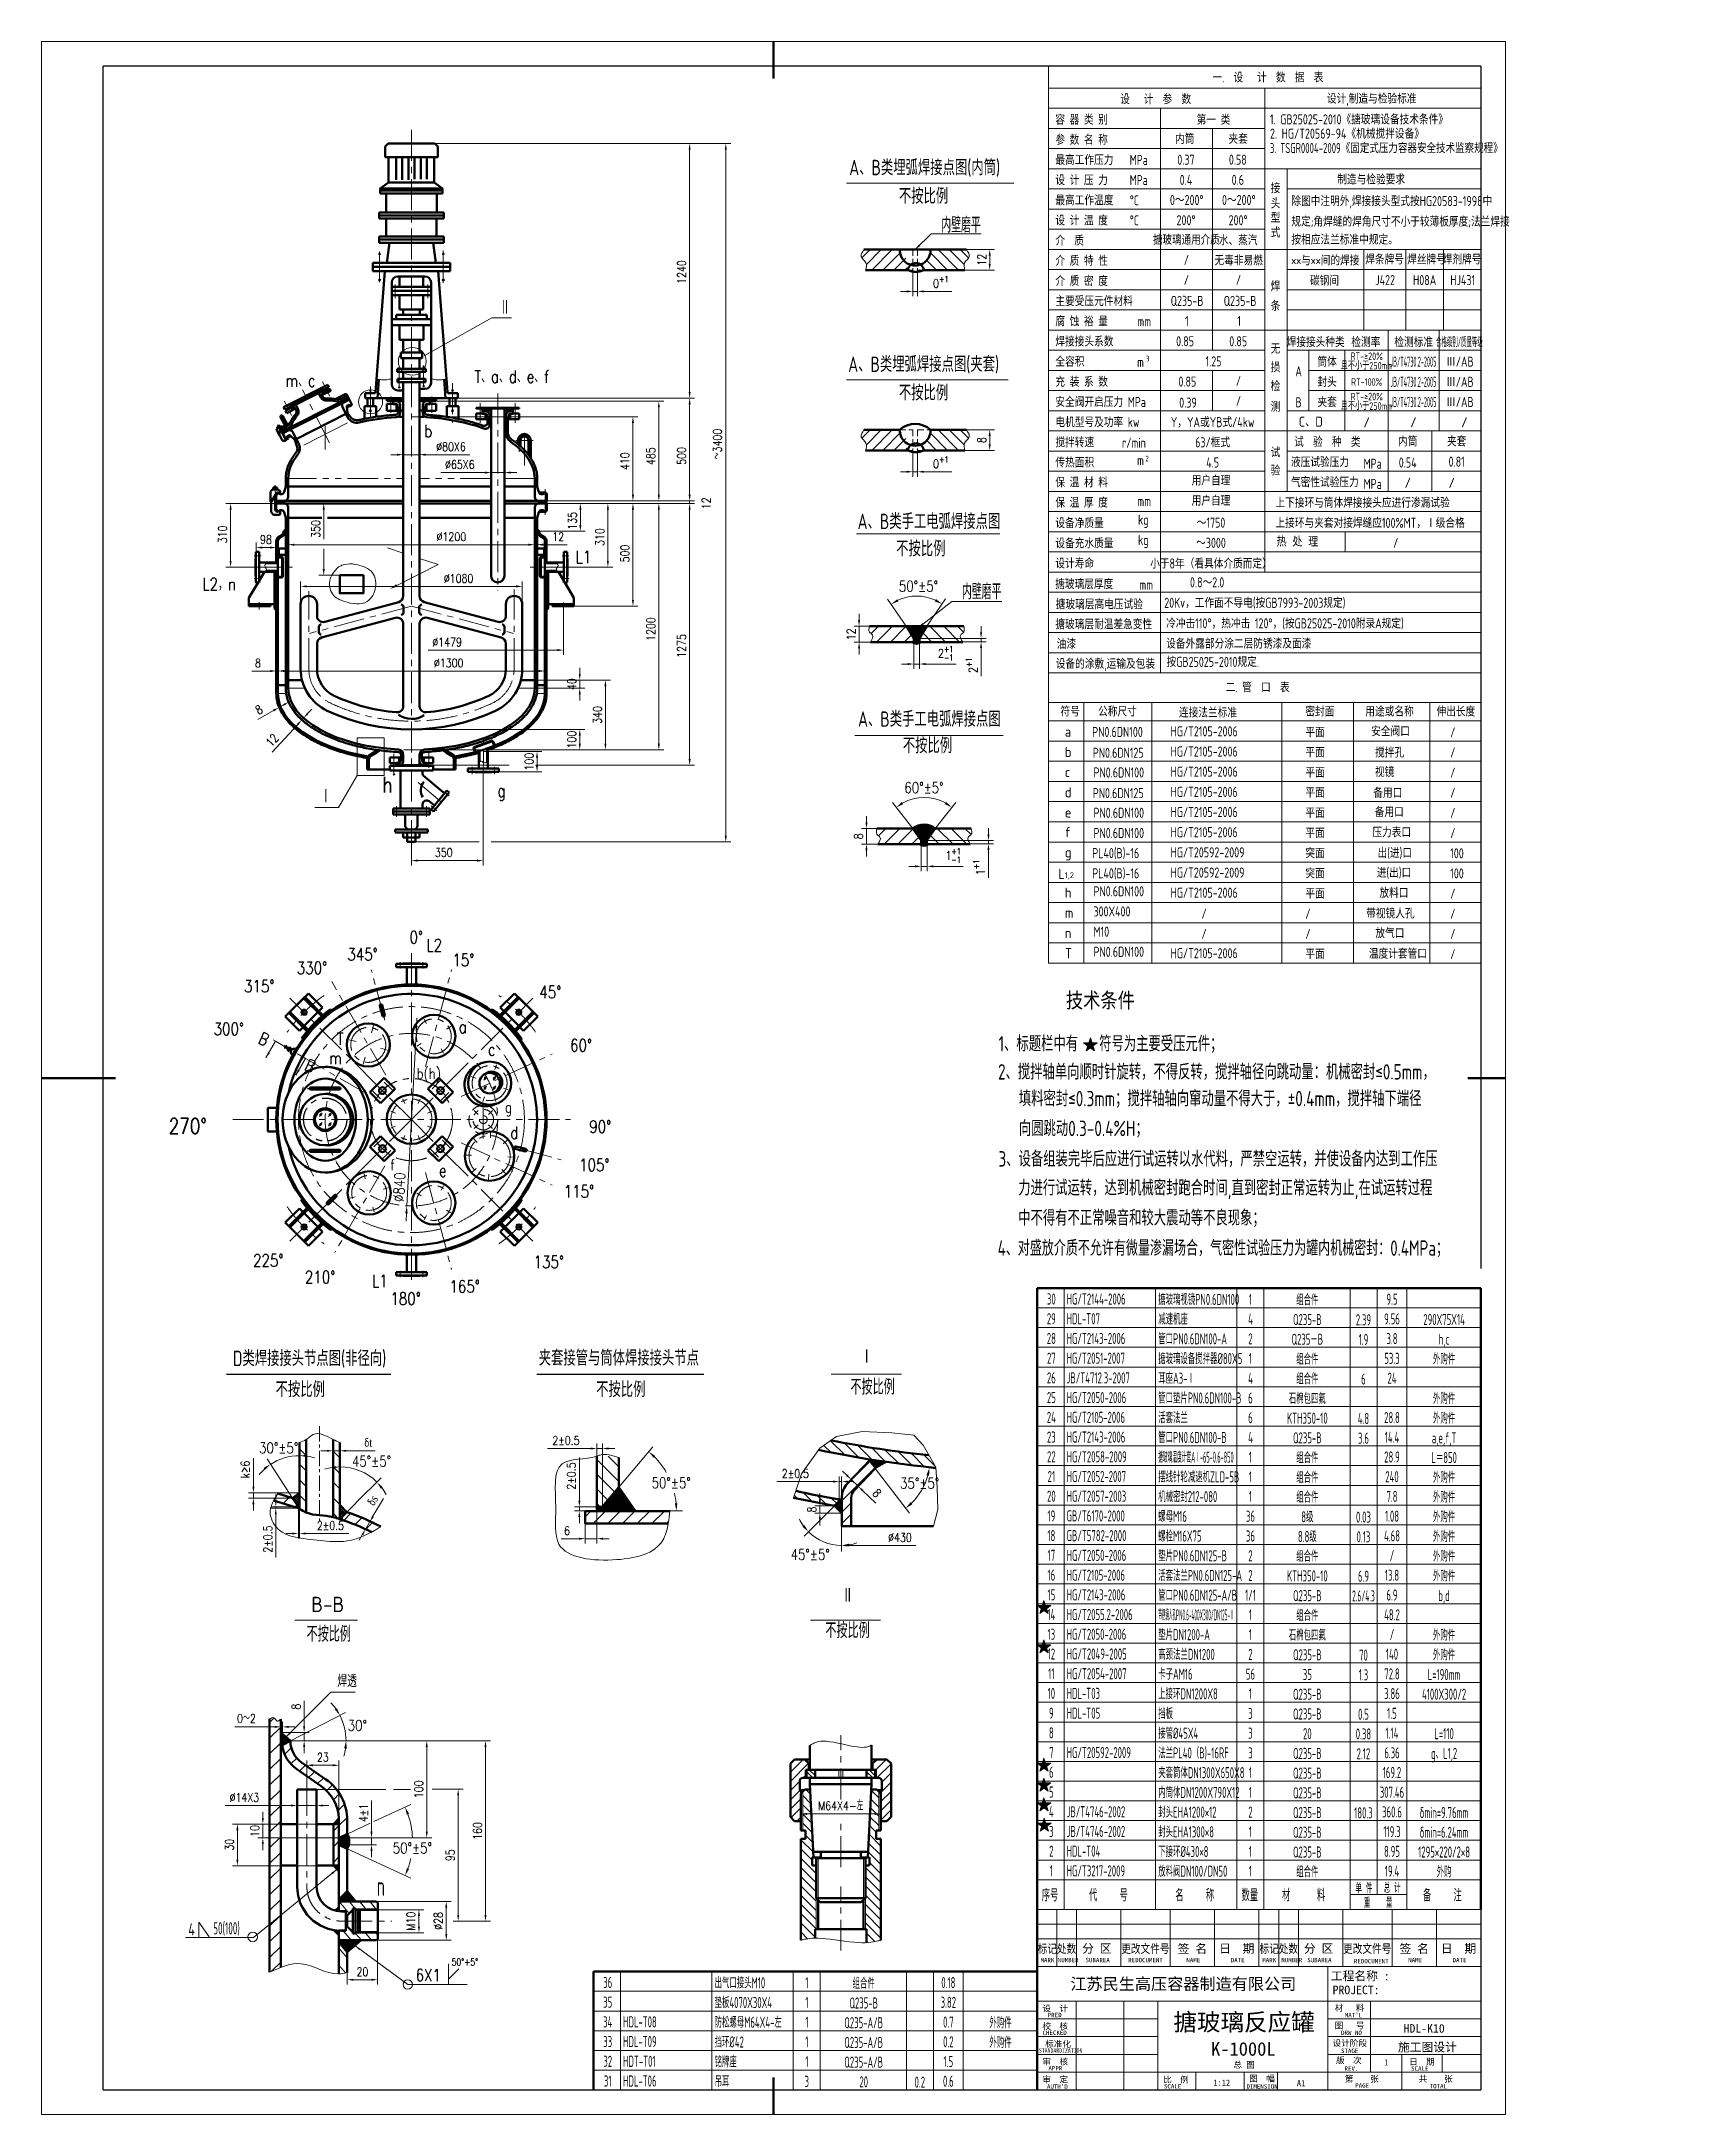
# Model space of a CAD drawing. Header units: millimetres. Extents: x 6558 to 31654, y 4748 to 14840.
# Drawn here: x 17812 to 25817, y 4748 to 14840 of the extents above; entities that cross this region are included whole.
import ezdxf
from ezdxf.enums import TextEntityAlignment as Align

# ---------------------------------------------------------------- set-up
doc = ezdxf.new("R2010")
doc.units = ezdxf.units.MM
doc.header["$LTSCALE"] = 120
for name, pattern in [('CENTER', [2, 1.25, -0.25, 0.25, -0.25]), ('DASHED', [0.75, 0.5, -0.25]), ('PHANTOM', [2.5, 1.25, -0.25, 0.25, -0.25, 0.25, -0.25])]:
    doc.linetypes.add(name, pattern=pattern)
doc.layers.get('Defpoints').update_dxf_attribs({"lineweight": 18})
for name, color, linetype, lineweight in [('1轮廓实线层', 7, 'Continuous', 50), ('2', 3, 'CENTER', 25), ('2细线层', 4, 'Continuous', 18), ('3中心线层', 1, 'CENTER', 18), ('4虚线层', 6, 'DASHED', 18), ('5剖面线层', 2, 'Continuous', 18), ('6文字层', 3, 'Continuous', 20), ('7标注层', 4, 'Continuous', 20), ('8符号标注层', 31, 'Continuous', 18), ('9双点划线层', 6, 'PHANTOM', 18)]:
    doc.layers.add(name, color=color, linetype=linetype, lineweight=lineweight)
doc.layers.add('图框层', color=7, linetype='Continuous')
doc.styles.add('PC_TEXTSTYLE', font='gbenor.shx', dxfattribs={"width": 0.8, "bigfont": 'gbcbig.shx'})
doc.styles.get("Standard").update_dxf_attribs({"font": 'isocp.shx', "width": 0.707, "bigfont": 'hztxt.shx'})
doc.styles.add('TH_GBDIM', font='romans.shx', dxfattribs={"width": 0.8, "bigfont": 'gbcbig.shx'})
doc.styles.add('仿宋', font='SIMFANG.TTF', dxfattribs={"height": 2.5})
doc.styles.add('仿宋_GB2312', font='SIMFANG.TTF', dxfattribs={"height": 10})
doc.dimstyles.new('TH_GBDIM', dxfattribs={"dimscale": 12, "dimtxt": 3.5, "dimasz": 2.5, "dimexe": 2, "dimexo": 0, "dimgap": 1.5, "dimtad": 1, "dimdec": 0, "dimzin": 0, "dimdsep": 46, "dimtxsty": 'TH_GBDIM', "dimcen": 2.5, "dimclrd": 256, "dimclre": 256, "dimclrt": 256, "dimadec": 0, "dimazin": 0, "dimtfac": 0.714286, "dimtdec": 0, "dimtmove": 0, "dimatfit": 3, "dimfxl": 0, "dimtzin": 0, "dimlwd": -1, "dimlwe": -1, "dimarcsym": 0})
doc.dimstyles.new('TH_GBDIM$2', dxfattribs={"dimscale": 15, "dimtxt": 3.5, "dimasz": 2.5, "dimexe": 2, "dimexo": 0, "dimgap": 1.5, "dimtad": 1, "dimtih": 1, "dimtoh": 1, "dimdec": 0, "dimzin": 0, "dimdsep": 46, "dimtxsty": 'TH_GBDIM', "dimcen": 2.5, "dimclrd": 256, "dimclre": 256, "dimclrt": 256, "dimadec": 0, "dimazin": 0, "dimtfac": 0.714286, "dimtdec": 0, "dimtmove": 0, "dimatfit": 3, "dimfxl": 0, "dimtzin": 0, "dimlwd": -1, "dimlwe": -1, "dimarcsym": 0})
doc.dimstyles.new('TH_GBDIM$3', dxfattribs={"dimscale": 15, "dimtxt": 3.5, "dimasz": 2.5, "dimexe": 2, "dimexo": 0, "dimgap": 1.5, "dimtad": 1, "dimdec": 0, "dimzin": 0, "dimdsep": 46, "dimtxsty": 'TH_GBDIM', "dimcen": 2.5, "dimclrd": 256, "dimclre": 256, "dimclrt": 256, "dimadec": 0, "dimazin": 0, "dimtfac": 0.714286, "dimtdec": 0, "dimtmove": 0, "dimatfit": 3, "dimfxl": 0, "dimtzin": 0, "dimlwd": -1, "dimlwe": -1, "dimarcsym": 0})
pattern_1 = [(45, (-10952.2034, -5184.249), (-1.68379802, 1.68379802), []), (135, (-10952.2034, -5184.249), (-1.68379802, -1.68379802), [])]
pattern_2 = [(45, (-1003.176, -1361.61), (-38.16609, 38.16609), [])]
pattern_3 = [(45, (-1003.176, -1361.61), (-38.16609, 38.16609), [])]
pattern_4 = [(45, (0, 213.7905), (-2.24506403, 2.24506403), [])]
pattern_5 = [(45, (0, 213.7905), (-1.12253202, 1.12253202), []), (135, (0, 213.7905), (-1.12253202, -1.12253202), [])]
pattern_6 = [(135.00001, (39226.9647, 213.794), (1.12253182, 1.12253221), []), (45.00001, (39226.9647, 213.794), (1.12253221, -1.12253182), [])]

msp = doc.modelspace()

# ---------------------------------------------------------------- texts
at = {"layer": '2细线层'}
for s, height, width, p in [('一.  设   计  数  据  表', 49.095, 0.8, (23783.78, 14667.2)), ('设   计  参  数', 49.095, 0.8, (23236.96, 14561.55)), ('设计,制造与检验标准', 49.095, 0.8, (24288.99, 14558.62)), ('第一 类', 49.095, 0.8, (23518.54, 14461.68)), ('内筒', 49.095, 0.8, (23378.55, 14368.25)), ('夹套', 49.095, 0.8, (23638.9, 14368.25)), ('0.37', 49.095, 0.8, (23384.57, 14264.21)), ('0.58', 49.095, 0.8, (23637.03, 14264.21)), ('0.4', 49.095, 0.8, (23384.57, 14166.02)), ('0.6', 49.095, 0.8, (23637.03, 14166.02)), ('制造与检验要求', 49.095, 0.8, (24286.29, 14170.98)), ('0～200%%d', 49.095, 0.8, (23388.3, 14067.83)), ('0～200%%d', 49.095, 0.8, (23641.9, 14067.83)), ('200%%d', 49.095, 0.8, (23384.98, 13969.64)), ('200%%d', 49.095, 0.8, (23638.58, 13969.64)), ('搪玻璃通用介质', 49.095, 0.7, (23386.63, 13877.06)), ('水、蒸汽', 49.095, 0.8, (23638.69, 13874.72)), ('/', 49.1, 0.8, (23386.63, 13776.53)), ('无毒非易燃', 49.095, 0.8, (23641.14, 13776.53)), ('××与××间的焊接', 49.095, 0.8, (24063.11, 13776.61)), ('焊条牌号', 49.095, 0.8, (24351.58, 13781.53)), ('焊丝牌号', 49.095, 0.8, (24555.74, 13781.53)), ('焊剂牌号', 49.095, 0.8, (24728.69, 13781.53)), ('/', 49.1, 0.8, (23386.63, 13678.34)), ('/', 49.1, 0.8, (23640.23, 13678.34)), ('碳钢间', 49.095, 0.8, (24059.24, 13678.02)), ('J422', 49.095, 0.8, (24354.16, 13678.02)), ('H08A', 49.095, 0.8, (24546.69, 13678.02)), ('HJ431', 49.095, 0.8, (24732.08, 13678.02)), ('Q235-B', 49.095, 0.8, (23389.99, 13576.88)), ('Q235-B', 49.095, 0.8, (23648.2, 13576.88)), ('1', 49.1, 0.8, (23389.29, 13478.69)), ('1', 49.1, 0.8, (23643.2, 13478.69)), ('0.85', 49.095, 0.8, (23380.21, 13380.5)), ('0.85', 49.095, 0.8, (23638.91, 13380.5)), ('焊接接头种类', 49.095, 0.8, (24016.05, 13379.09)), ('RT-≥20%', 36.821, 0.8, (24264.66, 13307.39)), ('检测率', 49.095, 0.8, (24260.29, 13379.09)), ('检测标准', 49.095, 0.8, (24493.19, 13379.09)), ('合格级别/质量等级', 49.095, 0.4, (24715.76, 13379.09)), ('1.25', 49.095, 0.8, (23518.71, 13282.31)), ('A', 49.1, 0.8, (23933.17, 13234.41)), ('筒体', 49.095, 0.8, (24072.09, 13282.95)), ('且不小于250mm', 36.821, 0.7, (24264.66, 13265.57)), ('JB/T4730.2-2005', 49.095, 0.4, (24492, 13280.9)), ('Ⅲ/AB', 49.095, 0.8, (24718.36, 13280.9)), ('0.85', 49.095, 0.8, (23391.34, 13184.12)), ('/', 49.1, 0.8, (23640.23, 13187.39)), ('封头', 49.095, 0.8, (24072.09, 13184.76)), ('RT-≥20%', 36.821, 0.8, (24264.66, 13111.01)), ('RT-100%', 36.821, 0.8, (24264.66, 13182.12)), ('JB/T4730.2-2005', 49.095, 0.4, (24492, 13182.71)), ('Ⅲ/AB', 49.095, 0.8, (24718.36, 13182.71)), ('0.39', 49.095, 0.8, (23394.37, 13081.7)), ('/', 49.1, 0.8, (23640.23, 13089.2)), ('B', 49.1, 0.8, (23933.17, 13083.29)), ('夹套', 49.095, 0.8, (24072.09, 13086.57)), ('且不小于250mm', 36.821, 0.7, (24264.66, 13069.19)), ('JB/T4730.2-2005', 49.095, 0.4, (24492, 13084.52)), ('Ⅲ/AB', 49.095, 0.8, (24718.36, 13084.52)), ('内筒', 49.095, 0.8, (24464.45, 12895.4)), ('夹套', 49.095, 0.8, (24702.67, 12895.4)), ('0.81', 49.095, 0.8, (24702.66, 12794.33)), ('用户自理', 49.095, 0.8, (23506.45, 12705.07)), ('0.54', 49.095, 0.8, (24464.22, 12789.95)), ('用户自理', 49.095, 0.8, (23506.45, 12606.88)), ('～1750', 49.095, 0.8, (23506.45, 12497.24)), ('～3000', 49.095, 0.8, (23506.45, 12399.05)), ('/', 49.1, 0.8, (24405.91, 12398.44)), ('小于8年（看具体介质而定）', 49.095, 0.8, (23506.45, 12300.86)), ('0.8～2.0', 49.095, 0.8, (23487.65, 12206.81)), (' 二. 管  口  表', 49.095, 0.8, (23722.56, 11698.2)), ('符号', 49.095, 0.8, (22821.13, 11580.85)), ('公称尺寸', 49.095, 0.8, (23051.16, 11580.85)), ('密封面', 49.095, 0.8, (24036.62, 11580.85)), ('用途或名称', 49.095, 0.8, (24375.58, 11580.85)), ('伸出长度', 49.095, 0.8, (24698.94, 11580.85)), ('连接法兰标准', 49.095, 0.8, (23492.07, 11575.57))]:
    msp.add_text(s, height=height, dxfattribs=dict(at, width=width)).set_placement(p, align=Align.MIDDLE)
for s, height, width, p in [('容 器 类 别', 49.095, 0.8, (22748.67, 14434.96)), ('1. GB25025-2010《搪玻璃设备技术条件》', 49.095, 0.8, (23793.47, 14435.94)), ('参 数 名 称', 49.095, 0.8, (22748.67, 14336.77)), ('3. TSGR0004-2009《固定式压力容器安全技术监察规程》', 49.095, 0.7, (23793.47, 14296.3)), ('2. HG/T20569-94《机械搅拌设备》', 49.095, 0.8, (23793.47, 14366.58)), ('A、B类埋弧焊接点图(内筒)', 74.9999, 0.8, (21745.13, 14188.6)), ('最高工作压力', 49.095, 0.8, (22748.67, 14238.58)), ('MPa', 49.095, 0.8, (23110.43, 14238.58)), ('不按比例', 75, 0.8, (21986.93, 14049.47)), ('设 计 压 力', 49.095, 0.8, (22748.67, 14140.39)), ('MPa', 49.095, 0.8, (23110.43, 14140.39)), ('接', 49.1, 0.8, (23797.03, 14101.15)), ('最高工作温度 ', 49.095, 0.8, (22748.67, 14042.2)), ('%%DC', 49.095, 0.8, (23110.43, 14042.2)), ('头', 49.1, 0.8, (23797.03, 14026.54)), ('除图中注明外,焊接接头型式按HG20583-1998中', 49.095, 0.8, (23897.81, 14038.18)), ('设 计 温 度', 49.095, 0.8, (22748.67, 13944.01)), ('%%DC', 49.095, 0.8, (23110.43, 13944.01)), ('型', 49.1, 0.8, (23797.03, 13957.66)), ('式', 49.1, 0.8, (23797.03, 13885.34)), ('规定;角焊缝的焊角尺寸不小于较薄板厚度;法兰焊接', 49.095, 0.8, (23897.81, 13938.51)), ('介  质', 49.095, 0.8, (22748.67, 13845.82)), ('按相应法兰标准中规定。', 49.095, 0.8, (23897.81, 13850.69)), ('介 质 特 性', 49.095, 0.8, (22748.67, 13747.63)), ('介 质 密 度', 49.095, 0.8, (22748.67, 13649.44)), ('焊', 49.1, 0.8, (23797.03, 13623.75)), ('主要受压元件材料', 49.095, 0.8, (22748.67, 13551.25)), ('条', 49.1, 0.8, (23797.03, 13527.87)), ('腐 蚀 裕 量', 49.095, 0.8, (22748.67, 13453.06)), ('mm', 49.095, 0.8, (23148.01, 13453.06)), ('焊接接头系数', 49.095, 0.8, (22748.67, 13354.87)), ('无', 49.1, 0.8, (23797.03, 13319.49)), ('A、B类埋弧焊接点图(夹套)', 74.9999, 0.8, (21740.18, 13231.03)), ('全容积', 49.095, 0.8, (22748.67, 13256.68)), ('m', 49.1, 0.8, (23146.65, 13254.58)), ('3', 27.38, 0.8, (23189.7, 13282.27)), ('损', 49.1, 0.8, (23797.03, 13229.41)), ('不按比例', 75, 0.8, (21986.93, 13091.9)), ('充 装 系 数', 49.095, 0.8, (22748.67, 13158.49)), ('检', 49.1, 0.8, (23797.03, 13137.33)), ('安全阀开启压力 MPa', 49.095, 0.8, (22748.67, 13060.3)), ('测', 49.1, 0.8, (23797.03, 13036.64)), ('搅拌转速     ', 49.095, 0.8, (22748.67, 12863.92)), ('电机型号及功率 kw', 49.095, 0.8, (22748.67, 12962.11)), ('试  验  种  类', 49.095, 0.8, (23911.15, 12866.02)), ('传热面积', 49.095, 0.8, (22748.67, 12765.73)), ('r/min', 49.095, 0.8, (23073.1, 12861.31)), ('2', 27.38, 0.8, (23187.1, 12795.83)), ('试', 49.1, 0.8, (23797.03, 12815.09)), ('液压试验压力', 49.095, 0.8, (23895.85, 12767.83)), ('保 温 材 料', 49.095, 0.8, (22748.67, 12668.78)), ('m', 49.1, 0.8, (23146.65, 12776.42)), ('验', 49.1, 0.8, (23797.03, 12727.28)), ('气密性试验压力', 49.095, 0.8, (23895.85, 12669.64)), ('MPa', 49.095, 0.8, (24249.36, 12759.52)), ('保 温 厚 度', 49.095, 0.8, (22748.67, 12570.59)), ('上下接环与筒体焊接接头应进行渗漏试验', 49.095, 0.8, (23820.36, 12569.88)), ('MPa', 49.095, 0.8, (24249.36, 12661.33)), ('A、B类手工电弧焊接点图', 74.9999, 0.8, (21785.73, 12465.75)), ('设备净质量', 49.095, 0.8, (22748.67, 12470.58)), ('mm', 49.095, 0.8, (23148.01, 12577.13)), ('kg', 49.095, 0.8, (23151.1, 12486.79)), ('上接环与夹套对接焊缝应100%MT，Ⅰ级合格', 49.095, 0.8, (23820.36, 12471.69)), ('不按比例', 75, 0.8, (21973.53, 12332.76)), ('设备充水质量', 49.095, 0.8, (22748.67, 12372.39)), ('kg', 49.095, 0.8, (23151.1, 12388.6)), ('设计寿命', 49.095, 0.8, (22748.67, 12274.2)), ('搪玻璃层厚度', 49.095, 0.8, (22747.93, 12173.86)), ('搪玻璃层高电压试验', 49.095, 0.8, (22750.63, 12075.67)), ('mm', 49.095, 0.8, (23157.89, 12170.38)), ('20Kv，工作面不导电(按GB7993-2003规定)', 49.095, 0.8, (23278.91, 12082.48)), ('搪玻璃层耐温差急变性', 49.095, 0.8, (22748.79, 11978.23)), ('冷冲击110%%d，热冲击 120%%d，(按GB25025-2010附录A规定)', 49.095, 0.8, (23288.1, 11982.31)), ('油漆', 49.095, 0.8, (22755.52, 11882.36)), ('设备外露部分涂二层防锈漆及面漆', 49.095, 0.8, (23288.1, 11884.12)), ('设备的涂敷,运输及包装', 49.095, 0.8, (22750.64, 11785.84)), ('按GB25025-2010规定.', 49.095, 0.8, (23290.39, 11794.93)), ('A、B类手工电弧焊接点图', 74.9999, 0.8, (21787.86, 11503.5)), ('HG/T2105-2006', 49.095, 0.8, (23309.44, 11456.76)), ('安全阀口', 49.095, 0.8, (24286.27, 11457.22)), ('不按比例', 75, 0.8, (22005.98, 11374.49)), ('PN0.6DN100', 49.095, 0.8, (22928.09, 11453.91)), ('HG/T2105-2006', 49.095, 0.8, (23309.44, 11358.57)), ('平面', 49.095, 0.8, (23965.91, 11452.73)), ('平面', 49.095, 0.8, (23965.91, 11354.54)), ('搅拌孔', 49.095, 0.8, (24305.12, 11353.65)), ('/', 49.1, 0.8, (24671.2, 11452.35)), ('PN0.6DN125', 49.095, 0.8, (22930.98, 11352.42)), ('PN0.6DN100', 49.095, 0.8, (22934.33, 11256.59)), ('HG/T2105-2006', 49.095, 0.8, (23309.44, 11260.38)), ('平面', 49.095, 0.8, (23965.91, 11256.35)), ('视镜', 49.095, 0.8, (24304.59, 11258.78)), ('/', 49.1, 0.8, (24671.2, 11354.16)), ('/', 49.1, 0.8, (24671.2, 11255.97)), ('PN0.6DN125', 49.095, 0.8, (22930.98, 11156.04)), ('HG/T2105-2006', 49.095, 0.8, (23309.44, 11162.19)), ('平面', 49.095, 0.8, (23965.91, 11158.16)), ('备用口', 49.095, 0.8, (24296.54, 11157.46)), ('/', 49.1, 0.8, (24671.2, 11157.78)), ('PN0.6DN100', 49.095, 0.8, (22934.33, 11060.21)), ('HG/T2105-2006', 49.095, 0.8, (23309.44, 11064)), ('平面', 49.095, 0.8, (23965.91, 11059.97)), ('备用口', 49.095, 0.8, (24303.83, 11064.02)), ('/', 49.1, 0.8, (24671.2, 11059.59)), ('PN0.6DN100', 49.095, 0.8, (22934.33, 10962.02)), ('HG/T2105-2006', 49.095, 0.8, (23309.44, 10965.81)), ('平面', 49.095, 0.8, (23965.91, 10961.78)), ('压力表口', 49.095, 0.8, (24292.17, 10965.36)), ('/', 49.1, 0.8, (24671.2, 10961.4)), ('PL40(B)-16', 49.095, 0.8, (22928.29, 10863.83)), ('HG/T20592-2009', 49.095, 0.8, (23309.44, 10867.62)), ('突面', 49.095, 0.8, (23965.91, 10863.59)), (' 出(进)口', 49.095, 0.8, (24294.73, 10865.15)), ('100', 49.095, 0.8, (24671.2, 10863.21)), ('PL40(B)-16', 49.095, 0.8, (22928.29, 10765.64)), ('HG/T20592-2009', 49.095, 0.8, (23309.44, 10769.43)), ('突面', 49.095, 0.8, (23965.91, 10765.4)), (' 进(出)口', 49.095, 0.8, (24291.07, 10768.75)), ('100', 49.095, 0.8, (24671.2, 10765.02)), ('PN0.6DN100', 49.095, 0.8, (22934.33, 10678.11)), ('HG/T2105-2006', 49.095, 0.8, (23309.44, 10671.24)), ('平面', 49.095, 0.8, (23965.91, 10667.21)), ('放料口', 49.095, 0.8, (24326.47, 10670.58)), ('/', 49.1, 0.8, (24671.2, 10666.83)), ('300X400', 49.095, 0.8, (22934.33, 10579.92)), ('/', 49.1, 0.8, (23460.06, 10569.02)), ('/', 49.1, 0.8, (23965.91, 10569.02)), ('带视镜人孔', 49.095, 0.8, (24261.93, 10570.4)), ('/', 49.1, 0.8, (24671.2, 10568.64)), ('M10', 49.095, 0.8, (22934.33, 10481.73)), ('/', 49.1, 0.8, (23460.06, 10470.83)), ('/', 49.1, 0.8, (23965.91, 10470.83)), ('放气口', 49.095, 0.8, (24306.86, 10474.27)), ('/', 49.1, 0.8, (24671.2, 10470.45)), ('PN0.6DN100', 49.095, 0.8, (22934.33, 10383.54)), ('HG/T2105-2006', 49.095, 0.8, (23309.44, 10376.67)), ('平面', 49.095, 0.8, (23965.91, 10372.64)), ('温度计套管口', 49.095, 0.8, (24275.13, 10374.26)), ('/', 49.1, 0.8, (24671.2, 10372.26)), ('1、标题栏中有   符号为主要受压元件；', 74.9999, 0.8, (22472.17, 9922.88)), ('2、搅拌轴单向顺时针旋转，不得反转，搅拌轴径向跳动量：机械密封≤0.5mm，', 74.9999, 0.8, (22469.43, 9786.21)), ('填料密封≤0.3mm；搅拌轴轴向窜动量不得大于，%%P0.4mm，搅拌轴下端径', 74.9999, 0.8, (22571.1, 9655.97)), ('向圆跳动0.3-0.4%H；', 74.9999, 0.8, (22571.1, 9510.75)), ('3、设备组装完毕后应进行试运转以水代料，严禁空运转，并使设备内达到工作压', 74.9999, 0.8, (22471.55, 9362.33)), ('力进行试运转，达到机械密封跑合时间,直到密封正常运转为止,在试运转过程', 74.9999, 0.8, (22567.87, 9221.49)), ('中不得有不正常噪音和较大震动等不良现象；', 74.9999, 0.8, (22567.87, 9075.1)), ('4、对盛放介质不允许有微量渗漏场合，气密性试验压力为罐内机械密封：0.4MPa；', 74.9999, 0.78, (22467.86, 8928.32)), ('D类焊接接头节点图(非径向)', 74.9999, 0.8, (18744.1, 8391.2)), ('夹套接管与筒体焊接接头节点', 74.9999, 0.8, (20233.32, 8393.3)), ('不按比例', 75, 0.8, (18952.27, 8239.96)), ('不按比例', 75, 0.8, (20512.8, 8239.96)), ('4', 59.5, 0.8, (18527.11, 5619.65)), ('50(100)', 59.5, 0.6, (18648.55, 5624.59))]:
    msp.add_text(s, height=height, dxfattribs=dict(at, width=width)).set_placement(p)
at = {"layer": '2细线层', "style": 'TH_GBDIM', "width": 0.8}
for s, height, p in [('内壁磨平', 75, (22193.36, 13909.26)), ('Ⅱ', 75, (20045.6, 13507.27)), ('T、a、d、e、f', 60, (19919.45, 13178.26)), ('m、c', 60, (18999.92, 13158.66)), ('b', 60, (19675.96, 12913.52)), ('L1', 60, (20412.83, 12300.73)), ('L2，n', 60, (18595.51, 12168.28)), ('内壁磨平', 75, (22293.95, 12124.27)), ('h', 75, (19472.43, 11184.17)), ('g', 60, (20032.25, 11162.63)), ('Ⅰ', 75, (19172.72, 11128.35)), ('0%%d', 60, (19604.2, 10449.09)), ('345%%d', 60, (19301.35, 10365.78)), ('L2', 60, (19686.55, 10410.37)), ('15%%d', 60, (19812.83, 10338.02)), ('330%%d', 60, (19055.16, 10299.82)), ('315%%d', 60, (18798.43, 10210.82)), ('45%%d', 60, (20236.17, 10181.89)), ('300%%d', 60, (18650.19, 10002.77)), ('T', 60, (19250.21, 9954.4)), ('a', 60, (19843.65, 10012.48)), ('m', 60, (19212.39, 9861.68)), ('c', 60, (19986, 9902.59)), ('60%%d', 60, (20385.69, 9922.91)), ('b(h)', 52.5, (19638.33, 9789.57)), ('270%%d', 75, (18431.63, 9522.7)), ('g', 52.5, (20068.65, 9625.54)), ('d', 60, (20094.55, 9497.45)), ('90%%d', 60, (20479.29, 9526.59)), ('f', 52.5, (19510.93, 9344.65)), ('105%%d', 60, (20429.51, 9340.82)), ('e', 60, (19747.33, 9312.99)), ('115%%d', 60, (20354.84, 9211.49)), ('225%%d', 60, (18842.13, 8875.64)), ('135%%d', 60, (20208.01, 8868.67)), ('210%%d', 60, (19094.59, 8794.46)), ('L1', 60, (19421.48, 8776.1)), ('165%%d', 60, (19798.38, 8748.73)), ('180%%d', 60, (19510.9, 8689.75)), ('焊透', 59.5, (19252.79, 6828.51)), ('6X1', 59.5, (19634.05, 5396.69)), ('50%%d+5%%d', 34, (19809.37, 5473.35))]:
    msp.add_text(s, height=height, dxfattribs=at).set_placement(p)
at = {"layer": '2细线层', "width": 0.8}
for s, p in [('Y，YA或YB式/4kw', (23514.39, 12961.94)), ('63/框式', (23514.39, 12863.75)), ('4.5', (23514.39, 12765.56))]:
    msp.add_text(s, height=49.095, dxfattribs=at).set_placement(p, align=Align.CENTER)
at = {"layer": '2细线层'}
for s, height, p in [('C、D', 49.095, (23992.67, 12988.96)), ('/', 49.1, (24264.66, 12986.33)), ('/', 49.1, (24492, 12986.33)), ('/', 49.1, (24740.38, 12986.33)), ('/', 49.1, (24464.62, 12691.15)), ('/', 49.1, (24678.7, 12691.15))]:
    msp.add_text(s, height=height, dxfattribs=at).set_placement(p, align=Align.MIDDLE)
for s, height, p in [('热 处 理', 49.095, (23825.46, 12380.71)), ('a', 49.09, (22794.79, 11454.6)), ('b', 49.09, (22794.79, 11356.41)), ('c', 49.09, (22794.79, 11258.22)), ('d', 49.09, (22794.79, 11160.03)), ('e', 49.09, (22794.79, 11061.84)), ('f', 49.09, (22794.79, 10965.82)), ('g', 49.09, (22794.79, 10867.63)), ('L', 49.09, (22762.81, 10763.23)), ('1,2', 27.38, (22794.79, 10767.2)), ('h', 49.09, (22794.79, 10671.25)), ('m', 49.09, (22794.79, 10573.06)), ('n', 49.09, (22794.79, 10474.87)), ('T', 49.09, (22794.79, 10376.68)), ('技术条件', 84, (22799.89, 10127.1)), ('B-B', 75, (19125.7, 7193.4))]:
    msp.add_text(s, height=height, dxfattribs=at).set_placement(p)
at = {"layer": '2细线层', "style": 'TH_GBDIM', "width": 0.8}
for p in [(18862.78, 9965.16), (19089.03, 9834.53)]:
    msp.add_text('B', height=60, rotation=335.854004, dxfattribs=at).set_placement(p)
at = {"layer": '2细线层', "style": 'TH_GBDIM'}
for s, p in [('Ⅰ', (21803.07, 8400.41)), ('不按比例', (21750.76, 8252.34)), ('Ⅱ', (21710.68, 7237.56)), ('不按比例', (19103.11, 7049.41)), ('不按比例', (21628.63, 7066.87))]:
    msp.add_text(s, height=75, dxfattribs=at).set_placement(p)
at = {"layer": '6文字层', "width": 0.63}
msp.add_text('n', height=94.5, dxfattribs=at).set_placement((19445.92, 5811.57))
at = {"layer": '6文字层', "style": '仿宋', "width": 0.8}
for s, p in [('标记', (22709.89, 5556.47)), ('处数', (22803.21, 5556.47)), ('更改文件号', (23187.04, 5556.47)), ('标记', (23789.89, 5556.47)), ('处数', (23883.21, 5556.47)), ('更改文件号', (24267.04, 5556.47))]:
    msp.add_text(s, height=42, dxfattribs=at).set_placement(p, align=Align.MIDDLE)
at = {"layer": '6文字层', "style": '仿宋'}
for s, p in [('分 区', (22950.5, 5556.47)), ('签 名', (23416, 5556.47)), ('日  期', (23632, 5556.47)), ('分 区', (24030.5, 5556.47)), ('签 名', (24496, 5556.47)), ('日  期', (24712, 5556.47))]:
    msp.add_text(s, height=42, dxfattribs=at).set_placement(p, align=Align.MIDDLE)
at = {"layer": '6文字层'}
for s, height, style, p in [('MARK', 21.6, '仿宋_GB2312', (22676.32, 5488.96)), ('NUMBER', 21.6, '仿宋_GB2312', (22760.48, 5488.96)), ('SUBAREA', 21.6, '仿宋_GB2312', (22895.35, 5488.96)), ('REDOCUMENT', 21.6, '仿宋_GB2312', (23103.15, 5488.96)), ('NAME', 21.6, '仿宋_GB2312', (23386.51, 5488.96)), ('DATE', 21.6, '仿宋_GB2312', (23602.51, 5488.96)), ('MARK', 21.6, '仿宋_GB2312', (23756.32, 5488.96)), ('NUMBER', 21.6, '仿宋_GB2312', (23848.84, 5488.96)), ('SUBAREA', 21.6, '仿宋_GB2312', (23975.35, 5488.96)), ('REDOCUMENT', 21.6, '仿宋_GB2312', (24202.48, 5483.78)), ('NAME', 21.6, '仿宋_GB2312', (24466.51, 5488.96)), ('DATE', 21.6, '仿宋_GB2312', (24682.51, 5488.96)), ('江苏民生高压容器制造有限公司', 57.6, '仿宋_GB2312', (22821.72, 5354.94)), ('工程名称 :', 42, '仿宋', (24090.19, 5401.26)), ('PROJECT:', 42, '仿宋', (24098.53, 5333.61)), ('设  计', 30, '仿宋', (22685.62, 5249.24)), ('材   料', 30, '仿宋', (24108.79, 5252.13)), ('校  核', 30, '仿宋', (22685.62, 5162.84)), ('CHECKED', 21.6, '仿宋_GB2312', (22686.11, 5135.13)), ('PRED', 21.6, '仿宋_GB2312', (22711.34, 5221.53)), ('图   号', 30, '仿宋', (24108.79, 5165.73)), ('DRW NO', 21.6, '仿宋_GB2312', (24139.64, 5135.19)), ("MAT'L", 21.6, '仿宋_GB2312', (24158, 5220.64)), ('标准化', 30, '仿宋', (22698.96, 5076.44)), ('设计阶段', 30, '仿宋', (24098.25, 5080.58)), ('STAGE', 21.6, '仿宋_GB2312', (24139.36, 5047.43)), ('审  核', 30, '仿宋', (22685.62, 4990.04)), ('APPR', 21.6, '仿宋_GB2312', (22714.88, 4962.33)), ('版  次', 30, '仿宋', (24115.06, 4996.44)), ('REV.', 21.6, '仿宋_GB2312', (24156.56, 4961.1)), ('日  期', 30, '仿宋', (24470.89, 4989.33)), ('SCALE', 21.6, '仿宋_GB2312', (24480.77, 4961.1)), ('审  定', 30, '仿宋', (22685.62, 4903.64)), ("AUTH'D", 21.6, '仿宋_GB2312', (22707.81, 4873.07)), ('比  例', 30, '仿宋', (23273.64, 4902.93)), ('SCALE', 21.6, '仿宋_GB2312', (23277.28, 4874.7)), ('1:12', 30, '仿宋', (23518.11, 4887.87)), ('DIMENSION', 21.6, '仿宋_GB2312', (23679.27, 4873.82)), ('图  幅', 30, '仿宋', (23692.34, 4908.34)), ('A1', 30, '仿宋', (23924.54, 4885.36)), ('第    张', 30, '仿宋', (24157.56, 4906.35)), ('PAGE', 21.6, '仿宋_GB2312', (24208.72, 4878.26)), ('共    张', 30, '仿宋', (24517.56, 4906.35)), ('TOTAL', 21.6, '仿宋_GB2312', (24571.2, 4874.88))]:
    msp.add_text(s, height=height, dxfattribs=dict(at, style=style)).set_placement(p)
for s, height, style, p in [('搪玻璃反应罐', 84, '仿宋_GB2312', (23667.56, 5155.93)), ('HDL-K10', 42, '仿宋_GB2312', (24544.34, 5146.11)), ('K-1000L', 66, '仿宋_GB2312', (23663.9, 5034.17)), ('施工图设计', 42, '仿宋_GB2312', (24560.44, 5054.57)), ('总 图', 30, '仿宋', (23667.56, 4975)), ('1', 30, '仿宋', (24359.7, 4986.57))]:
    msp.add_text(s, height=height, dxfattribs=dict(at, style=style)).set_placement(p, align=Align.CENTER)
at = {"layer": '6文字层', "style": '仿宋_GB2312', "width": 0.8}
msp.add_text('STANDARDIZATION', height=21.6, dxfattribs=at).set_placement((22668.64, 5048.73))
at = {"layer": '7标注层', "insert": (19147.4, 12466.64), "char_height": 42, "attachment_point": 5, "rotation": 90, "style": 'TH_GBDIM'}
msp.add_mtext('350', dxfattribs=at)

# ---------------------------------------------------------------- blocks, each defined once
blk = doc.blocks.new('*D6')
at = {"layer": '7标注层'}
for p, q in [((20271, 12591), (20842, 12591)), ((20818, 11421), (20818, 12561)), ((19613, 11391), (20842, 11391))]:
    blk.add_line(p, q, dxfattribs=at)
for points in [[(20813, 12561), (20823, 12561), (20818, 12591)], [(20813, 11421), (20823, 11421), (20818, 11391)]]:
    blk.add_solid(points, dxfattribs=at)
at = {"layer": 'Defpoints', "color": 0}
for p in [(20271, 12591), (20818, 12591), (19613, 11391)]:
    blk.add_point(p, dxfattribs=at)
at = {"layer": '7标注层', "insert": (20779, 11979), "char_height": 42, "attachment_point": 5, "rotation": 90, "style": 'TH_GBDIM'}
blk.add_mtext('1200', dxfattribs=at)
blk = doc.blocks.new('*D7')
for p, q in [((-453.523293, 433.322693), (-453.516906, 433.321289)), ((-453.516906, 433.321289), (-453.472198, 433.311462)), ((-453.472198, 433.311462), (-453.350848, 433.284789)), ((-453.350848, 433.284789), (-453.114534, 433.232846)), ((-453.114534, 433.232846), (-452.736997, 433.151324)), ((-452.736997, 433.151324), (-452.240229, 433.052362)), ((-452.240229, 433.052362), (-451.658284, 432.952214)), ((-451.658284, 432.952214), (-451.025215, 432.867132)), ((-451.025215, 432.867132), (-450.37106, 432.811255)), ((-450.37106, 432.811255), (-449.709791, 432.790256)), ((-449.709791, 432.790256), (-449.051365, 432.807695)), ((-449.051365, 432.807695), (-448.405738, 432.867132)), ((-448.405738, 432.867132), (-447.786408, 432.967834)), ((-447.786408, 432.967834), (-447.221045, 433.091907)), ((-447.221045, 433.091907), (-446.74086, 433.217167)), ((-446.74086, 433.217167), (-446.377063, 433.321428)), ((-446.377063, 433.321428), (-446.149514, 433.388002)), ((-446.149514, 433.388002), (-445.983464, 433.436584)), ((-446.032664, 433.422189), (-445.989614, 433.434784))]:
    blk.add_line(p, q)
blk = doc.blocks.new('*D8')
at = {"layer": '7标注层'}
for p, q in [((20271, 12591), (20460, 12591)), ((20436, 12561), (20436, 12486)), ((20235, 12456), (20460, 12456))]:
    blk.add_line(p, q, dxfattribs=at)
for points in [[(20431, 12561), (20441, 12561), (20436, 12591)], [(20431, 12486), (20441, 12486), (20436, 12456)]]:
    blk.add_solid(points, dxfattribs=at)
at = {"layer": 'Defpoints', "color": 0}
for p in [(20271, 12591), (20235, 12456), (20436, 12456)]:
    blk.add_point(p, dxfattribs=at)
at = {"layer": '7标注层', "insert": (20397, 12506), "char_height": 42, "attachment_point": 5, "rotation": 90, "style": 'TH_GBDIM'}
blk.add_mtext('135', dxfattribs=at)
blk = doc.blocks.new('*D9')
at = {"layer": '7标注层'}
for p, q in [((19613, 11491), (20457, 11491)), ((20433, 11421), (20433, 11461)), ((19613, 11391), (20457, 11391))]:
    blk.add_line(p, q, dxfattribs=at)
for points in [[(20428, 11461), (20438, 11461), (20433, 11491)], [(20428, 11421), (20438, 11421), (20433, 11391)]]:
    blk.add_solid(points, dxfattribs=at)
at = {"layer": 'Defpoints', "color": 0}
for p in [(19613, 11491), (20433, 11491), (19613, 11391)]:
    blk.add_point(p, dxfattribs=at)
at = {"layer": '7标注层', "insert": (20394, 11441), "char_height": 42, "attachment_point": 5, "rotation": 90, "style": 'TH_GBDIM'}
blk.add_mtext('100', dxfattribs=at)
blk = doc.blocks.new('*D10')
at = {"layer": '7标注层'}
for p, q in [((19963, 11237), (19963, 10828)), ((19613, 10940), (19613, 10828)), ((19643, 10852), (19933, 10852))]:
    blk.add_line(p, q, dxfattribs=at)
for points in [[(19643, 10857), (19643, 10847), (19613, 10852)], [(19933, 10857), (19933, 10847), (19963, 10852)]]:
    blk.add_solid(points, dxfattribs=at)
at = {"layer": 'Defpoints', "color": 0}
for p in [(19963, 11237), (19613, 10940), (19963, 10852)]:
    blk.add_point(p, dxfattribs=at)
at = {"layer": '7标注层', "insert": (19771, 10891), "char_height": 42, "attachment_point": 5, "style": 'TH_GBDIM'}
blk.add_mtext('350', dxfattribs=at)
blk = doc.blocks.new('*D11')
at = {"layer": '7标注层'}
for p, q in [((19964, 11383), (20249, 11383)), ((20225, 11353), (20225, 11314)), ((20033, 11284), (20249, 11284))]:
    blk.add_line(p, q, dxfattribs=at)
for points in [[(20220, 11353), (20230, 11353), (20225, 11383)], [(20220, 11314), (20230, 11314), (20225, 11284)]]:
    blk.add_solid(points, dxfattribs=at)
at = {"layer": 'Defpoints', "color": 0}
for p in [(19964, 11383), (20033, 11284), (20225, 11284)]:
    blk.add_point(p, dxfattribs=at)
at = {"layer": '7标注层', "insert": (20186, 11334), "char_height": 42, "attachment_point": 5, "rotation": 90, "style": 'TH_GBDIM'}
blk.add_mtext('100', dxfattribs=at)
blk = doc.blocks.new('*D12')
at = {"layer": '7标注层'}
for p, q in [((20968, 12633), (20968, 12663)), ((20271, 12603), (20992, 12603)), ((20271, 12591), (20992, 12591)), ((20968, 12591), (20968, 12603)), ((20968, 12561), (20968, 12531))]:
    blk.add_line(p, q, dxfattribs=at)
for points in [[(20963, 12633), (20973, 12633), (20968, 12603)], [(20963, 12561), (20973, 12561), (20968, 12591)]]:
    blk.add_solid(points, dxfattribs=at)
at = {"layer": 'Defpoints', "color": 0}
for p in [(20271, 12603), (20271, 12591), (20968, 12603)]:
    blk.add_point(p, dxfattribs=at)
at = {"layer": '7标注层', "insert": (21049, 12591), "char_height": 42, "attachment_point": 5, "rotation": 90, "style": 'TH_GBDIM'}
blk.add_mtext('12', dxfattribs=at)
blk = doc.blocks.new('*D13')
at = {"layer": '7标注层'}
for p, q in [((18956, 12591), (18709, 12591)), ((18733, 12561), (18733, 12311)), ((18830, 12281), (18709, 12281))]:
    blk.add_line(p, q, dxfattribs=at)
for points in [[(18728, 12561), (18738, 12561), (18733, 12591)], [(18728, 12311), (18738, 12311), (18733, 12281)]]:
    blk.add_solid(points, dxfattribs=at)
at = {"layer": 'Defpoints', "color": 0}
for p in [(18956, 12591), (18733, 12281), (18830, 12281)]:
    blk.add_point(p, dxfattribs=at)
at = {"layer": '7标注层', "insert": (18694, 12440), "char_height": 42, "attachment_point": 5, "rotation": 90, "style": 'TH_GBDIM'}
blk.add_mtext('310', dxfattribs=at)
blk = doc.blocks.new('*D14')
at = {"layer": '7标注层'}
for p, q in [((18857, 12351), (18857, 12400)), ((18925, 12376), (18887, 12376)), ((18955, 12300), (18955, 12400))]:
    blk.add_line(p, q, dxfattribs=at)
for points in [[(18887, 12381), (18887, 12371), (18857, 12376)], [(18925, 12381), (18925, 12371), (18955, 12376)]]:
    blk.add_solid(points, dxfattribs=at)
at = {"layer": 'Defpoints', "color": 0}
for p in [(18857, 12376), (18857, 12351), (18955, 12300)]:
    blk.add_point(p, dxfattribs=at)
at = {"layer": '7标注层', "insert": (18905, 12415), "char_height": 42, "attachment_point": 5, "style": 'TH_GBDIM'}
blk.add_mtext('98', dxfattribs=at)
blk = doc.blocks.new('*D15')
at = {"layer": '7标注层'}
for p, q in [((20271, 12591), (20594, 12591)), ((20570, 12561), (20570, 12311)), ((20397, 12281), (20594, 12281))]:
    blk.add_line(p, q, dxfattribs=at)
for points in [[(20565, 12561), (20575, 12561), (20570, 12591)], [(20565, 12311), (20575, 12311), (20570, 12281)]]:
    blk.add_solid(points, dxfattribs=at)
at = {"layer": 'Defpoints', "color": 0}
for p in [(20271, 12591), (20397, 12281), (20570, 12281)]:
    blk.add_point(p, dxfattribs=at)
at = {"layer": '7标注层', "insert": (20531, 12427), "char_height": 42, "attachment_point": 5, "rotation": 90, "style": 'TH_GBDIM'}
blk.add_mtext('310', dxfattribs=at)
blk = doc.blocks.new('*D16')
at = {"layer": '7标注层'}
for p, q in [((20271, 12591), (20716, 12591)), ((20692, 12561), (20692, 12121)), ((20398, 12091), (20716, 12091))]:
    blk.add_line(p, q, dxfattribs=at)
for points in [[(20687, 12561), (20697, 12561), (20692, 12591)], [(20687, 12121), (20697, 12121), (20692, 12091)]]:
    blk.add_solid(points, dxfattribs=at)
at = {"layer": 'Defpoints', "color": 0}
for p in [(20271, 12591), (20398, 12091), (20692, 12091)]:
    blk.add_point(p, dxfattribs=at)
at = {"layer": '7标注层', "insert": (20653, 12347), "char_height": 42, "attachment_point": 5, "rotation": 90, "style": 'TH_GBDIM'}
blk.add_mtext('500', dxfattribs=at)
blk = doc.blocks.new('*D17')
at = {"layer": '7标注层'}
for p, q in [((20354, 12081), (20354, 11853)), ((20324, 11877), (19695, 11877))]:
    blk.add_line(p, q, dxfattribs=at)
blk.add_solid([(20324, 11882), (20324, 11872), (20354, 11877)], dxfattribs=at)
at = {"layer": 'Defpoints', "color": 0}
for p in [(18872, 12074), (20354, 12081), (18872, 11877)]:
    blk.add_point(p, dxfattribs=at)
at = {"layer": '7标注层', "insert": (19787, 11916), "char_height": 42, "attachment_point": 5, "style": 'TH_GBDIM'}
blk.add_mtext('%%C1479{}{}', dxfattribs=at)
blk = doc.blocks.new('*D20')
at = {"layer": '7标注层'}
for p, q in [((19013, 12539), (19013, 12366)), ((20213, 12489), (20213, 12366)), ((19043, 12390), (20183, 12390))]:
    blk.add_line(p, q, dxfattribs=at)
for points in [[(19043, 12395), (19043, 12385), (19013, 12390)], [(20183, 12395), (20183, 12385), (20213, 12390)]]:
    blk.add_solid(points, dxfattribs=at)
at = {"layer": 'Defpoints', "color": 0}
for p in [(19013, 12539), (20213, 12489), (20213, 12390)]:
    blk.add_point(p, dxfattribs=at)
at = {"layer": '7标注层', "insert": (19808, 12429), "char_height": 42, "attachment_point": 5, "style": 'TH_GBDIM'}
blk.add_mtext('%%C1200{}{}', dxfattribs=at)
blk = doc.blocks.new('*D21')
at = {"layer": '7标注层'}
for p, q in [((20213, 12390), (20213, 12414)), ((20225, 12390), (20225, 12414)), ((20183, 12390), (20153, 12390)), ((20213, 12390), (20225, 12390)), ((20255, 12390), (20371, 12390))]:
    blk.add_line(p, q, dxfattribs=at)
for points in [[(20183, 12395), (20183, 12385), (20213, 12390)], [(20255, 12395), (20255, 12385), (20225, 12390)]]:
    blk.add_solid(points, dxfattribs=at)
at = {"layer": 'Defpoints', "color": 0}
for p in [(20213, 12390), (20225, 12390), (20225, 12390)]:
    blk.add_point(p, dxfattribs=at)
at = {"layer": '7标注层', "insert": (20328, 12429), "char_height": 42, "attachment_point": 5, "style": 'TH_GBDIM'}
blk.add_mtext('12', dxfattribs=at)
blk = doc.blocks.new('*D22')
at = {"layer": '7标注层'}
for p, q in [((19702, 13088), (20842, 13088)), ((20818, 12633), (20818, 13058)), ((20271, 12603), (20842, 12603))]:
    blk.add_line(p, q, dxfattribs=at)
for points in [[(20813, 13058), (20823, 13058), (20818, 13088)], [(20813, 12633), (20823, 12633), (20818, 12603)]]:
    blk.add_solid(points, dxfattribs=at)
at = {"layer": 'Defpoints', "color": 0}
for p in [(19702, 13088), (20818, 13088), (20271, 12603)]:
    blk.add_point(p, dxfattribs=at)
at = {"layer": '7标注层', "insert": (20779, 12821), "char_height": 42, "attachment_point": 5, "rotation": 90, "style": 'TH_GBDIM'}
blk.add_mtext('485', dxfattribs=at)
blk = doc.blocks.new('*D23')
at = {"layer": '7标注层'}
for p, q in [((19839, 13103), (20992, 13103)), ((20968, 12633), (20968, 13073)), ((20271, 12603), (20992, 12603))]:
    blk.add_line(p, q, dxfattribs=at)
for points in [[(20963, 13073), (20973, 13073), (20968, 13103)], [(20963, 12633), (20973, 12633), (20968, 12603)]]:
    blk.add_solid(points, dxfattribs=at)
at = {"layer": 'Defpoints', "color": 0}
for p in [(19839, 13103), (20968, 13103), (20271, 12603)]:
    blk.add_point(p, dxfattribs=at)
at = {"layer": '7标注层', "insert": (20929, 12822), "char_height": 42, "attachment_point": 5, "rotation": 90, "style": 'TH_GBDIM'}
blk.add_mtext('500', dxfattribs=at)
blk = doc.blocks.new('*D24')
at = {"layer": '7标注层'}
for p, q in [((19613, 14343), (20992, 14343)), ((20968, 13133), (20968, 14313)), ((19839, 13103), (20992, 13103))]:
    blk.add_line(p, q, dxfattribs=at)
for points in [[(20963, 14313), (20973, 14313), (20968, 14343)], [(20963, 13133), (20973, 13133), (20968, 13103)]]:
    blk.add_solid(points, dxfattribs=at)
at = {"layer": 'Defpoints', "color": 0}
for p in [(19613, 14343), (20968, 14343), (19839, 13103)]:
    blk.add_point(p, dxfattribs=at)
at = {"layer": '7标注层', "insert": (20929, 13717), "char_height": 42, "attachment_point": 5, "rotation": 90, "style": 'TH_GBDIM'}
blk.add_mtext('1240', dxfattribs=at)
blk = doc.blocks.new('*D25')
at = {"layer": '7标注层'}
for p, q in [((19613, 14343), (21168, 14343)), ((21144, 10973), (21144, 14313)), ((20002, 10943), (21168, 10943))]:
    blk.add_line(p, q, dxfattribs=at)
for points in [[(21139, 14313), (21149, 14313), (21144, 14343)], [(21139, 10973), (21149, 10973), (21144, 10943)]]:
    blk.add_solid(points, dxfattribs=at)
at = {"layer": 'Defpoints', "color": 0}
for p in [(19613, 14343), (21144, 14343), (20002, 10943)]:
    blk.add_point(p, dxfattribs=at)
at = {"layer": '7标注层', "insert": (21103, 12880), "char_height": 42, "attachment_point": 5, "rotation": 90, "style": 'TH_GBDIM'}
blk.add_mtext('～3400{}{}', dxfattribs=at)
blk = doc.blocks.new('*D26')
at = {"layer": '7标注层'}
for p, q in [((20271, 12591), (20992, 12591)), ((20968, 11346), (20968, 12561)), ((20218, 11316), (20992, 11316))]:
    blk.add_line(p, q, dxfattribs=at)
for points in [[(20963, 12561), (20973, 12561), (20968, 12591)], [(20963, 11346), (20973, 11346), (20968, 11316)]]:
    blk.add_solid(points, dxfattribs=at)
at = {"layer": 'Defpoints', "color": 0}
for p in [(20271, 12591), (20968, 12591), (20218, 11316)]:
    blk.add_point(p, dxfattribs=at)
at = {"layer": '7标注层', "insert": (20929, 11897), "char_height": 42, "attachment_point": 5, "rotation": 90, "style": 'TH_GBDIM'}
blk.add_mtext('1275', dxfattribs=at)
blk = doc.blocks.new('*D28')
at = {"layer": '7标注层'}
for p, q in [((20225, 11731), (20582, 11731)), ((20558, 11421), (20558, 11701)), ((19612, 11391), (20582, 11391))]:
    blk.add_line(p, q, dxfattribs=at)
for points in [[(20553, 11701), (20563, 11701), (20558, 11731)], [(20553, 11421), (20563, 11421), (20558, 11391)]]:
    blk.add_solid(points, dxfattribs=at)
at = {"layer": 'Defpoints', "color": 0}
for p in [(20225, 11731), (20558, 11731), (19612, 11391)]:
    blk.add_point(p, dxfattribs=at)
at = {"layer": '7标注层', "insert": (20519, 11561), "char_height": 42, "attachment_point": 5, "rotation": 90, "style": 'TH_GBDIM'}
blk.add_mtext('340', dxfattribs=at)
blk = doc.blocks.new('*D29')
at = {"layer": '7标注层'}
for p, q in [((20213, 11731), (20457, 11731)), ((20433, 11761), (20433, 11791)), ((20433, 11731), (20433, 11691)), ((20213, 11691), (20457, 11691)), ((20433, 11661), (20433, 11631))]:
    blk.add_line(p, q, dxfattribs=at)
for points in [[(20428, 11761), (20438, 11761), (20433, 11731)], [(20428, 11661), (20438, 11661), (20433, 11691)]]:
    blk.add_solid(points, dxfattribs=at)
at = {"layer": 'Defpoints', "color": 0}
for p in [(20213, 11731), (20213, 11691), (20433, 11691)]:
    blk.add_point(p, dxfattribs=at)
at = {"layer": '7标注层', "insert": (20394, 11711), "char_height": 42, "attachment_point": 5, "rotation": 90, "style": 'TH_GBDIM'}
blk.add_mtext('40', dxfattribs=at)
blk = doc.blocks.new('*D30')
at = {"layer": '7标注层'}
for p, q in [((18981, 11574), (18956, 11618)), ((18988, 11578), (18963, 11622)), ((19001, 11616), (19027, 11630)), ((18942, 11582), (18865, 11539)), ((18975, 11601), (18968, 11597))]:
    blk.add_line(p, q, dxfattribs=at)
for points in [[(18999, 11620), (19003, 11611), (18975, 11601)], [(18939, 11587), (18944, 11578), (18968, 11597)]]:
    blk.add_solid(points, dxfattribs=at)
at = {"layer": 'Defpoints', "color": 0}
for p in [(18975, 11601), (18981, 11574), (18988, 11578)]:
    blk.add_point(p, dxfattribs=at)
at = {"layer": '7标注层', "insert": (18871, 11587), "char_height": 42, "attachment_point": 5, "rotation": 29.2824, "style": 'TH_GBDIM'}
blk.add_mtext('8', dxfattribs=at)
blk = doc.blocks.new('*D31')
at = {"layer": '7标注层'}
for p, q in [((19060, 11515), (18935, 11380)), ((19078, 11539), (19097, 11521)), ((19088, 11546), (19080, 11537)), ((19086, 11548), (19106, 11530)), ((19108, 11568), (19129, 11590))]:
    blk.add_line(p, q, dxfattribs=at)
for points in [[(19056, 11519), (19063, 11512), (19080, 11537)], [(19105, 11572), (19112, 11565), (19088, 11546)]]:
    blk.add_solid(points, dxfattribs=at)
at = {"layer": 'Defpoints', "color": 0}
for p in [(19078, 11539), (19086, 11548), (19088, 11546)]:
    blk.add_point(p, dxfattribs=at)
at = {"layer": '7标注层', "insert": (18935, 11438), "char_height": 42, "attachment_point": 5, "rotation": 47.4123, "style": 'TH_GBDIM'}
blk.add_mtext('12', dxfattribs=at)
blk = doc.blocks.new('*D32')
at = {"layer": '7标注层'}
for p, q in [((18964, 11762), (18964, 11799)), ((18994, 11775), (20233, 11775)), ((20263, 11762), (20263, 11799))]:
    blk.add_line(p, q, dxfattribs=at)
for points in [[(18994, 11780), (18994, 11770), (18964, 11775)], [(20233, 11780), (20233, 11770), (20263, 11775)]]:
    blk.add_solid(points, dxfattribs=at)
at = {"layer": 'Defpoints', "color": 0}
for p in [(18964, 11762), (20263, 11775), (20263, 11762)]:
    blk.add_point(p, dxfattribs=at)
at = {"layer": '7标注层', "insert": (19795, 11814), "char_height": 42, "attachment_point": 5, "style": 'TH_GBDIM'}
blk.add_mtext('%%C1300{}{}', dxfattribs=at)
blk = doc.blocks.new('*D33')
at = {"layer": '7标注层'}
for p, q in [((18926, 11775), (18837, 11775)), ((18956, 11775), (18956, 11751)), ((18964, 11775), (18956, 11775)), ((18964, 11775), (18964, 11751)), ((18994, 11775), (19024, 11775))]:
    blk.add_line(p, q, dxfattribs=at)
for points in [[(18926, 11780), (18926, 11770), (18956, 11775)], [(18994, 11780), (18994, 11770), (18964, 11775)]]:
    blk.add_solid(points, dxfattribs=at)
at = {"layer": 'Defpoints', "color": 0}
for p in [(18956, 11775), (18956, 11775), (18964, 11775)]:
    blk.add_point(p, dxfattribs=at)
at = {"layer": '7标注层', "insert": (18866, 11814), "char_height": 42, "attachment_point": 5, "style": 'TH_GBDIM'}
blk.add_mtext('8', dxfattribs=at)
blk = doc.blocks.new('*D34')
at = {"layer": '7标注层'}
for p, q in [((19613, 13013), (20716, 13013)), ((20692, 12983), (20692, 12633)), ((20271, 12603), (20716, 12603))]:
    blk.add_line(p, q, dxfattribs=at)
for points in [[(20687, 12983), (20697, 12983), (20692, 13013)], [(20687, 12633), (20697, 12633), (20692, 12603)]]:
    blk.add_solid(points, dxfattribs=at)
at = {"layer": 'Defpoints', "color": 0}
for p in [(19613, 13013), (20271, 12603), (20692, 12603)]:
    blk.add_point(p, dxfattribs=at)
at = {"layer": '7标注层', "insert": (20653, 12796), "char_height": 42, "attachment_point": 5, "rotation": 90, "style": 'TH_GBDIM'}
blk.add_mtext('410', dxfattribs=at)
blk = doc.blocks.new('*D35')
at = {"layer": '7标注层'}
for p, q in [((19091, 6637), (19091, 6762)), ((18977, 6607), (19115, 6607)), ((19024, 6567), (19115, 6567)), ((19091, 6567), (19091, 6607)), ((19091, 6537), (19091, 6507))]:
    blk.add_line(p, q, dxfattribs=at)
for points in [[(19086, 6637), (19096, 6637), (19091, 6607)], [(19086, 6537), (19096, 6537), (19091, 6567)]]:
    blk.add_solid(points, dxfattribs=at)
at = {"layer": 'Defpoints', "color": 0}
for p in [(18977, 6607), (19024, 6567), (19091, 6607)]:
    blk.add_point(p, dxfattribs=at)
at = {"layer": '7标注层', "insert": (19052, 6733), "char_height": 42, "attachment_point": 5, "rotation": 90, "style": 'TH_GBDIM'}
blk.add_mtext('8{}{}', dxfattribs=at)
blk = doc.blocks.new('*D36')
at = {"layer": '7标注层'}
for p, q in [((18947, 6635), (18753, 6635)), ((18977, 6547), (18977, 6659)), ((18985, 6635), (18977, 6635)), ((18985, 6547), (18985, 6659)), ((19015, 6635), (19045, 6635))]:
    blk.add_line(p, q, dxfattribs=at)
for points in [[(18947, 6640), (18947, 6630), (18977, 6635)], [(19015, 6640), (19015, 6630), (18985, 6635)]]:
    blk.add_solid(points, dxfattribs=at)
at = {"layer": 'Defpoints', "color": 0}
for p in [(18985, 6635), (18977, 6547), (18985, 6547)]:
    blk.add_point(p, dxfattribs=at)
at = {"layer": '7标注层', "insert": (18810, 6676), "char_height": 42, "attachment_point": 5, "style": 'TH_GBDIM'}
blk.add_mtext('0～2{}{}', dxfattribs=at)
blk = doc.blocks.new('*D37')
at = {"layer": '7标注层'}
for p, q in [((19430, 6174), (19610, 6257)), ((19301, 6042), (19610, 5898))]:
    blk.add_line(p, q, dxfattribs=at)
for start, end in [(2.5707, 19.5644), (340.4356, 347.934)]:
    blk.add_arc((19224, 6077), 395, start, end, dxfattribs=at)
for points in [[(19591, 6208), (19602, 6212), (19582, 6245)], [(19602, 5943), (19591, 5947), (19582, 5910)]]:
    blk.add_solid(points, dxfattribs=at)
at = {"layer": 'Defpoints', "color": 0}
for p in [(19430, 6174), (19260, 6094), (19260, 6061), (19615, 6135), (19301, 6042)]:
    blk.add_point(p, dxfattribs=at)
at = {"layer": '7标注层', "insert": (19618, 6045), "char_height": 52.5, "attachment_point": 5, "style": 'TH_GBDIM'}
blk.add_mtext('50°%%p5%%d', dxfattribs=at)
blk = doc.blocks.new('*D38')
at = {"layer": '7标注层'}
for p, q in [((19419, 6124), (19419, 6277)), ((19260, 6094), (19443, 6094)), ((19260, 6061), (19443, 6061)), ((19419, 6061), (19419, 6094)), ((19419, 6031), (19419, 6001))]:
    blk.add_line(p, q, dxfattribs=at)
for points in [[(19414, 6124), (19424, 6124), (19419, 6094)], [(19414, 6031), (19424, 6031), (19419, 6061)]]:
    blk.add_solid(points, dxfattribs=at)
at = {"layer": 'Defpoints', "color": 0}
for p in [(19260, 6094), (19260, 6061), (19419, 6094)]:
    blk.add_point(p, dxfattribs=at)
at = {"layer": '7标注层', "insert": (19380, 6216), "char_height": 42, "attachment_point": 5, "rotation": 90, "style": 'TH_GBDIM'}
blk.add_mtext('4%%p1{}{}', dxfattribs=at)
blk = doc.blocks.new('*D39')
at = {"layer": '7标注层'}
for p, q in [((19024, 6567), (19712, 6567)), ((19688, 6124), (19688, 6537)), ((19260, 6094), (19712, 6094))]:
    blk.add_line(p, q, dxfattribs=at)
for points in [[(19683, 6537), (19693, 6537), (19688, 6567)], [(19683, 6124), (19693, 6124), (19688, 6094)]]:
    blk.add_solid(points, dxfattribs=at)
at = {"layer": 'Defpoints', "color": 0}
for p in [(19024, 6567), (19688, 6567), (19260, 6094)]:
    blk.add_point(p, dxfattribs=at)
at = {"layer": '7标注层', "insert": (19649, 6331), "char_height": 42, "attachment_point": 5, "rotation": 90, "style": 'TH_GBDIM'}
blk.add_mtext('100{}{}', dxfattribs=at)
blk = doc.blocks.new('*D40')
at = {"layer": '7标注层'}
for p, q in [((19024, 6567), (19292, 6705)), ((19152, 6567), (19325, 6567))]:
    blk.add_line(p, q, dxfattribs=at)
for start, end in [(35.2051, 43.1381), (0, 27.2721), (344.134, 352.067)]:
    blk.add_arc((19024, 6567), 271, start, end, dxfattribs=at)
for points in [[(19251, 6726), (19240, 6720), (19265, 6691)], [(19286, 6530), (19299, 6529), (19295, 6567)]]:
    blk.add_solid(points, dxfattribs=at)
at = {"layer": 'Defpoints', "color": 0}
for p in [(19024, 6567), (19024, 6567), (19152, 6567), (19282, 6651), (18985, 6547)]:
    blk.add_point(p, dxfattribs=at)
at = {"layer": '7标注层', "insert": (19350, 6642), "char_height": 52.5, "attachment_point": 5, "style": 'TH_GBDIM'}
blk.add_mtext('30%%d{}{}', dxfattribs=at)
blk = doc.blocks.new('*D41')
at = {"layer": '7标注层'}
for p, q in [((19057, 6239), (19057, 6276)), ((19152, 6239), (19152, 6276)), ((19027, 6252), (18707, 6252)), ((19152, 6252), (19057, 6252)), ((19182, 6252), (19212, 6252))]:
    blk.add_line(p, q, dxfattribs=at)
for points in [[(19027, 6257), (19027, 6247), (19057, 6252)], [(19182, 6257), (19182, 6247), (19152, 6252)]]:
    blk.add_solid(points, dxfattribs=at)
at = {"layer": 'Defpoints', "color": 0}
for p in [(19057, 6239), (19152, 6252), (19152, 6239)]:
    blk.add_point(p, dxfattribs=at)
at = {"layer": '7标注层', "insert": (18800, 6291), "char_height": 42, "attachment_point": 5, "style": 'TH_GBDIM'}
blk.add_mtext('%%C14X3{}{}', dxfattribs=at)
blk = doc.blocks.new('*D42')
at = {"layer": '7标注层'}
for p, q in [((19233, 6162), (18742, 6162)), ((18766, 6132), (18766, 5989)), ((19233, 5959), (18742, 5959))]:
    blk.add_line(p, q, dxfattribs=at)
for points in [[(18761, 6132), (18771, 6132), (18766, 6162)], [(18761, 5989), (18771, 5989), (18766, 5959)]]:
    blk.add_solid(points, dxfattribs=at)
at = {"layer": 'Defpoints', "color": 0}
for p in [(19233, 6162), (18766, 5959), (19233, 5959)]:
    blk.add_point(p, dxfattribs=at)
at = {"layer": '7标注层', "insert": (18727, 6061), "char_height": 42, "attachment_point": 5, "rotation": 90, "style": 'TH_GBDIM'}
blk.add_mtext('30{}{}', dxfattribs=at)
blk = doc.blocks.new('*D43')
at = {"layer": '7标注层'}
for p, q in [((19233, 6162), (18866, 6162)), ((18890, 6192), (18890, 6222)), ((18890, 6162), (18890, 6094)), ((19260, 6094), (18866, 6094)), ((18890, 6064), (18890, 6034))]:
    blk.add_line(p, q, dxfattribs=at)
for points in [[(18885, 6192), (18895, 6192), (18890, 6162)], [(18885, 6064), (18895, 6064), (18890, 6094)]]:
    blk.add_solid(points, dxfattribs=at)
at = {"layer": 'Defpoints', "color": 0}
for p in [(19233, 6162), (18890, 6094), (19260, 6094)]:
    blk.add_point(p, dxfattribs=at)
at = {"layer": '7标注层', "insert": (18851, 6128), "char_height": 42, "attachment_point": 5, "rotation": 90, "style": 'TH_GBDIM'}
blk.add_mtext('10{}{}', dxfattribs=at)
blk = doc.blocks.new('*D44')
at = {"layer": '7标注层'}
for p, q in [((19104, 6352), (19104, 6472)), ((19260, 6162), (19260, 6472)), ((19134, 6448), (19230, 6448))]:
    blk.add_line(p, q, dxfattribs=at)
for points in [[(19134, 6453), (19134, 6443), (19104, 6448)], [(19230, 6453), (19230, 6443), (19260, 6448)]]:
    blk.add_solid(points, dxfattribs=at)
at = {"layer": 'Defpoints', "color": 0}
for p in [(19260, 6448), (19104, 6352), (19260, 6162)]:
    blk.add_point(p, dxfattribs=at)
at = {"layer": '7标注层', "insert": (19182, 6487), "char_height": 42, "attachment_point": 5, "style": 'TH_GBDIM'}
blk.add_mtext('23{}{}', dxfattribs=at)
blk = doc.blocks.new('*D45')
at = {"layer": '7标注层'}
for p, q in [((19443, 5785), (19807, 5785)), ((19783, 5626), (19783, 5755)), ((19443, 5596), (19807, 5596))]:
    blk.add_line(p, q, dxfattribs=at)
for points in [[(19778, 5755), (19788, 5755), (19783, 5785)], [(19778, 5626), (19788, 5626), (19783, 5596)]]:
    blk.add_solid(points, dxfattribs=at)
at = {"layer": 'Defpoints', "color": 0}
for p in [(19443, 5785), (19783, 5785), (19443, 5596)]:
    blk.add_point(p, dxfattribs=at)
at = {"layer": '7标注层', "insert": (19744, 5690), "char_height": 42, "attachment_point": 5, "rotation": 90, "style": 'TH_GBDIM'}
blk.add_mtext('%%C28{}{}', dxfattribs=at)
blk = doc.blocks.new('*D46')
at = {"layer": '7标注层'}
for p, q in [((19714, 6331), (19865, 6331)), ((19841, 6301), (19841, 5719)), ((19817, 5689), (19865, 5689))]:
    blk.add_line(p, q, dxfattribs=at)
for points in [[(19836, 6301), (19846, 6301), (19841, 6331)], [(19836, 5719), (19846, 5719), (19841, 5689)]]:
    blk.add_solid(points, dxfattribs=at)
at = {"layer": 'Defpoints', "color": 0}
for p in [(19714, 6331), (19817, 5689), (19841, 5689)]:
    blk.add_point(p, dxfattribs=at)
at = {"layer": '7标注层', "insert": (19802, 6010), "char_height": 42, "attachment_point": 5, "rotation": 90, "style": 'TH_GBDIM'}
blk.add_mtext('95{}{}', dxfattribs=at)
blk = doc.blocks.new('*D47')
at = {"layer": '7标注层'}
for p, q in [((19449, 5633), (19449, 5380)), ((19301, 5439), (19301, 5380)), ((19331, 5404), (19419, 5404))]:
    blk.add_line(p, q, dxfattribs=at)
for points in [[(19331, 5409), (19331, 5399), (19301, 5404)], [(19419, 5409), (19419, 5399), (19449, 5404)]]:
    blk.add_solid(points, dxfattribs=at)
at = {"layer": 'Defpoints', "color": 0}
for p in [(19449, 5633), (19301, 5439), (19449, 5404)]:
    blk.add_point(p, dxfattribs=at)
at = {"layer": '7标注层', "insert": (19375, 5443), "char_height": 42, "attachment_point": 5, "style": 'TH_GBDIM'}
blk.add_mtext('20{}{}', dxfattribs=at)
blk = doc.blocks.new('*D48')
at = {"layer": '7标注层'}
for p, q in [((19449, 5745), (19674, 5745)), ((19650, 5715), (19650, 5663)), ((19449, 5633), (19674, 5633))]:
    blk.add_line(p, q, dxfattribs=at)
for points in [[(19645, 5715), (19655, 5715), (19650, 5745)], [(19645, 5663), (19655, 5663), (19650, 5633)]]:
    blk.add_solid(points, dxfattribs=at)
at = {"layer": 'Defpoints', "color": 0}
for p in [(19449, 5745), (19449, 5633), (19650, 5633)]:
    blk.add_point(p, dxfattribs=at)
at = {"layer": '7标注层', "insert": (19611, 5689), "char_height": 42, "attachment_point": 5, "rotation": 90, "style": 'TH_GBDIM'}
blk.add_mtext('M10{}{}', dxfattribs=at)
blk = doc.blocks.new('*D49')
at = {"layer": '7标注层'}
for p, q in [((19024, 6567), (19998, 6567)), ((19974, 5719), (19974, 6537)), ((19865, 5689), (19998, 5689))]:
    blk.add_line(p, q, dxfattribs=at)
for points in [[(19969, 6537), (19979, 6537), (19974, 6567)], [(19969, 5719), (19979, 5719), (19974, 5689)]]:
    blk.add_solid(points, dxfattribs=at)
at = {"layer": 'Defpoints', "color": 0}
for p in [(19024, 6567), (19974, 6567), (19865, 5689)]:
    blk.add_point(p, dxfattribs=at)
at = {"layer": '7标注层', "insert": (19935, 6128), "char_height": 42, "attachment_point": 5, "rotation": 90, "style": 'TH_GBDIM'}
blk.add_mtext('160{}{}', dxfattribs=at)
blk = doc.blocks.new('*D50')
at = {"layer": '7标注层'}
for p, q in [((21872, 7893), (22039, 7675)), ((21928, 7925), (22165, 7891))]:
    blk.add_line(p, q, dxfattribs=at)
blk.add_arc((21837, 7938), 301, 314.6653, 344.6759, dxfattribs=at)
for points in [[(22121, 7860), (22134, 7857), (22135, 7895)], [(22053, 7719), (22044, 7729), (22020, 7699)]]:
    blk.add_solid(points, dxfattribs=at)
at = {"layer": 'Defpoints', "color": 0}
for p in [(21837, 7938), (21849, 7936), (21872, 7893), (21928, 7925), (22114, 7821)]:
    blk.add_point(p, dxfattribs=at)
at = {"layer": '7标注层', "insert": (22088, 7821), "char_height": 52.5, "attachment_point": 5, "style": 'TH_GBDIM'}
blk.add_mtext('35%%d%%p5%%d', dxfattribs=at)
blk = doc.blocks.new('*D51')
at = {"layer": '7标注层'}
for p, q in [((21733, 7860), (21712, 7880)), ((21787, 7872), (21738, 7822)), ((21755, 7839), (21789, 7806)), ((21820, 7839), (21772, 7789)), ((21810, 7786), (21874, 7724))]:
    blk.add_line(p, q, dxfattribs=at)
for points in [[(21737, 7863), (21730, 7856), (21755, 7839)], [(21814, 7789), (21807, 7782), (21789, 7806)]]:
    blk.add_solid(points, dxfattribs=at)
at = {"layer": 'Defpoints', "color": 0}
for p in [(21787, 7872), (21755, 7839), (21820, 7839)]:
    blk.add_point(p, dxfattribs=at)
at = {"layer": '7标注层', "insert": (21880, 7773), "char_height": 42, "attachment_point": 5, "rotation": 316.0489, "style": 'TH_GBDIM'}
blk.add_mtext('8{}{}', dxfattribs=at)
blk = doc.blocks.new('*D52')
at = {"layer": '7标注层'}
for p, q in [((21602, 7741), (21602, 7771)), ((21673, 7711), (21578, 7711)), ((21708, 7675), (21578, 7675)), ((21602, 7675), (21602, 7711)), ((21602, 7645), (21602, 7615))]:
    blk.add_line(p, q, dxfattribs=at)
for points in [[(21597, 7741), (21607, 7741), (21602, 7711)], [(21597, 7645), (21607, 7645), (21602, 7675)]]:
    blk.add_solid(points, dxfattribs=at)
at = {"layer": 'Defpoints', "color": 0}
for p in [(21602, 7711), (21673, 7711), (21708, 7675)]:
    blk.add_point(p, dxfattribs=at)
at = {"layer": '7标注层', "insert": (21563, 7693), "char_height": 42, "attachment_point": 5, "rotation": 90, "style": 'TH_GBDIM'}
blk.add_mtext('8{}{}', dxfattribs=at)
blk = doc.blocks.new('*D53')
at = {"layer": '7标注层'}
for p, q in [((21666, 7829), (21393, 7829)), ((21696, 7742), (21696, 7853)), ((21708, 7829), (21696, 7829)), ((21708, 7742), (21708, 7853)), ((21738, 7829), (21768, 7829))]:
    blk.add_line(p, q, dxfattribs=at)
for points in [[(21666, 7834), (21666, 7824), (21696, 7829)], [(21738, 7834), (21738, 7824), (21708, 7829)]]:
    blk.add_solid(points, dxfattribs=at)
at = {"layer": 'Defpoints', "color": 0}
for p in [(21708, 7829), (21696, 7742), (21708, 7742)]:
    blk.add_point(p, dxfattribs=at)
at = {"layer": '7标注层', "insert": (21483, 7868), "char_height": 42, "attachment_point": 5, "style": 'TH_GBDIM'}
blk.add_mtext('2%%p0.5', dxfattribs=at)
blk = doc.blocks.new('*D54')
at = {"layer": '7标注层'}
for p, q in [((21673, 7711), (21525, 7564)), ((21708, 7613), (21708, 7488))]:
    blk.add_line(p, q, dxfattribs=at)
for start, end in [(206.2376, 215.6188), (225, 270), (279.3812, 288.7624)]:
    blk.add_arc((21708, 7747), 229, start, end, dxfattribs=at)
for points in [[(21527, 7617), (21517, 7609), (21546, 7585)], [(21746, 7514), (21745, 7527), (21708, 7518)]]:
    blk.add_solid(points, dxfattribs=at)
at = {"layer": 'Defpoints', "color": 0}
for p in [(21673, 7711), (21696, 7734), (21708, 7748), (21708, 7613), (21649, 7525)]:
    blk.add_point(p, dxfattribs=at)
at = {"layer": '7标注层', "insert": (21555, 7474), "char_height": 52.5, "attachment_point": 5, "style": 'TH_GBDIM'}
blk.add_mtext('45°%%p5%%d', dxfattribs=at)
blk = doc.blocks.new('*D55')
at = {"layer": '7标注层'}
for p, q in [((21708, 7613), (21708, 7494)), ((21738, 7518), (22069, 7518))]:
    blk.add_line(p, q, dxfattribs=at)
blk.add_solid([(21738, 7523), (21738, 7513), (21708, 7518)], dxfattribs=at)
at = {"layer": 'Defpoints', "color": 0}
for p in [(21708, 7613), (22276, 7613), (22276, 7518)]:
    blk.add_point(p, dxfattribs=at)
at = {"layer": '7标注层', "insert": (21992, 7557), "char_height": 42, "attachment_point": 5, "style": 'TH_GBDIM'}
blk.add_mtext('%%C430{}{}', dxfattribs=at)
blk = doc.blocks.new('PC_MXBTITLERECORD')
at = {"layer": '1轮廓实线层'}
for p, q in [((-180, 0), (-180, 12)), ((0, 0), (0, 12))]:
    blk.add_line(p, q, dxfattribs=at)
at = {"layer": '2细线层'}
for p, q in [((-169, 12), (-169, 0)), ((-132, 12), (-132, 0)), ((-99, 12), (-99, 0)), ((-88, 12), (-88, 0)), ((-53, 12), (-53, 0)), ((-42, 12), (-42, 6)), ((-30, 12), (-30, 0)), ((-30, 6), (-53, 6))]:
    blk.add_line(p, q, dxfattribs=at)
at = {"style": 'PC_TEXTSTYLE', "flags": 1}
blk.add_attdef('Fo oFShowMe', (-53, 6), '', height=0.00000005, dxfattribs=at)
at = {"layer": '6文字层', "style": 'PC_TEXTSTYLE', "width": 0.667}
for s, height, p in [('序号', 5, (-174.77, 6)), ('代     号', 5, (-151.09, 6)), ('名     称', 5, (-116.06, 6)), ('数量', 5, (-93.71, 6)), ('材      料', 5, (-71.89, 6)), ('单 件', 4, (-47.45, 8.84)), ('总 计', 4, (-35.96, 8.94)), ('备     注', 5, (-15.57, 6)), ('重    量', 4, (-41.65, 2.94))]:
    blk.add_text(s, height=height, dxfattribs=at).set_placement(p, align=Align.MIDDLE)
blk = doc.blocks.new('*D60')
at = {"layer": '7标注层'}
for p, q in [((22059, 11916), (22059, 11785)), ((22087, 11916), (22087, 11785)), ((22029, 11809), (21999, 11809)), ((22059, 11809), (22087, 11809)), ((22117, 11809), (22265, 11809))]:
    blk.add_line(p, q, dxfattribs=at)
for points in [[(22029, 11814), (22029, 11804), (22059, 11809)], [(22117, 11814), (22117, 11804), (22087, 11809)]]:
    blk.add_solid(points, dxfattribs=at)
at = {"layer": 'Defpoints', "color": 0}
for p in [(22059, 11916), (22087, 11916), (22087, 11809)]:
    blk.add_point(p, dxfattribs=at)
at = {"layer": '7标注层', "insert": (22215, 11861), "char_height": 42, "attachment_point": 5, "style": 'TH_GBDIM'}
blk.add_mtext('\\A1;2{\\H0.7x;\\S+1^ -1;}', dxfattribs=at)
blk = doc.blocks.new('*D61')
at = {"layer": '7标注层'}
for p, q in [((22023, 11993), (21932, 12125)), ((22123, 11993), (22214, 12126))]:
    blk.add_line(p, q, dxfattribs=at)
blk.add_arc((22073, 11921), 219, 65.3588, 114.8658, dxfattribs=at)
for points in [[(21984, 12114), (21978, 12124), (21949, 12100)], [(22168, 12125), (22161, 12114), (22197, 12101)]]:
    blk.add_solid(points, dxfattribs=at)
at = {"layer": 'Defpoints', "color": 0}
for p in [(22029, 12135), (22023, 11993), (22059, 11941), (22087, 11941), (22123, 11993)]:
    blk.add_point(p, dxfattribs=at)
at = {"layer": '7标注层', "insert": (22082, 12188), "char_height": 52.5, "attachment_point": 5, "style": 'TH_GBDIM'}
blk.add_mtext('50%%d%%p5%%d', dxfattribs=at)
blk = doc.blocks.new('*D62')
at = {"layer": '7标注层'}
for p, q in [((22055, 13727), (22055, 13599)), ((22078, 13727), (22078, 13599)), ((22025, 13623), (21995, 13623)), ((22055, 13623), (22078, 13623)), ((22108, 13623), (22245, 13623))]:
    blk.add_line(p, q, dxfattribs=at)
for points in [[(22025, 13628), (22025, 13618), (22055, 13623)], [(22108, 13628), (22108, 13618), (22078, 13623)]]:
    blk.add_solid(points, dxfattribs=at)
at = {"layer": 'Defpoints', "color": 0}
for p in [(22055, 13727), (22078, 13727), (22078, 13623)]:
    blk.add_point(p, dxfattribs=at)
at = {"layer": '7标注层', "insert": (22191, 13662), "char_height": 42, "attachment_point": 5, "style": 'TH_GBDIM'}
blk.add_mtext('\\A1;0{\\H0.7x;\\S+1^   ;}', dxfattribs=at)
blk = doc.blocks.new('*D63')
at = {"layer": '7标注层'}
for p, q in [((22316, 13827), (22453, 13827)), ((22308, 13727), (22453, 13727)), ((22429, 13757), (22429, 13797))]:
    blk.add_line(p, q, dxfattribs=at)
for points in [[(22424, 13797), (22434, 13797), (22429, 13827)], [(22424, 13757), (22434, 13757), (22429, 13727)]]:
    blk.add_solid(points, dxfattribs=at)
at = {"layer": 'Defpoints', "color": 0}
for p in [(22316, 13827), (22429, 13827), (22308, 13727)]:
    blk.add_point(p, dxfattribs=at)
at = {"layer": '7标注层', "insert": (22390, 13777), "char_height": 42, "attachment_point": 5, "rotation": 90, "style": 'TH_GBDIM'}
blk.add_mtext('12{}{}', dxfattribs=at)
blk = doc.blocks.new('*D64')
at = {"layer": '7标注层'}
for p, q in [((22087, 11934), (22411, 11934)), ((22087, 11917), (22411, 11917)), ((22387, 11964), (22387, 11994)), ((22387, 11934), (22387, 11917)), ((22387, 11887), (22387, 11750))]:
    blk.add_line(p, q, dxfattribs=at)
for points in [[(22382, 11964), (22392, 11964), (22387, 11934)], [(22382, 11887), (22392, 11887), (22387, 11917)]]:
    blk.add_solid(points, dxfattribs=at)
at = {"layer": 'Defpoints', "color": 0}
for p in [(22087, 11934), (22087, 11917), (22387, 11934)]:
    blk.add_point(p, dxfattribs=at)
at = {"layer": '7标注层', "insert": (22348, 11803), "char_height": 42, "attachment_point": 5, "rotation": 90, "style": 'TH_GBDIM'}
blk.add_mtext('\\A1;2{\\H0.7x;\\S+1^   ;}', dxfattribs=at)
blk = doc.blocks.new('*D65')
at = {"layer": '7标注层'}
for p, q in [((21793, 12023), (21793, 12053)), ((21844, 11993), (21769, 11993)), ((21848, 11916), (21769, 11916)), ((21793, 11916), (21793, 11993)), ((21793, 11886), (21793, 11856))]:
    blk.add_line(p, q, dxfattribs=at)
for points in [[(21788, 12023), (21798, 12023), (21793, 11993)], [(21788, 11886), (21798, 11886), (21793, 11916)]]:
    blk.add_solid(points, dxfattribs=at)
at = {"layer": 'Defpoints', "color": 0}
for p in [(21793, 11993), (21844, 11993), (21848, 11916)]:
    blk.add_point(p, dxfattribs=at)
at = {"layer": '7标注层', "insert": (21754, 11954), "char_height": 42, "attachment_point": 5, "rotation": 90, "style": 'TH_GBDIM'}
blk.add_mtext('12{}{}', dxfattribs=at)
blk = doc.blocks.new('*D67')
at = {"layer": '7标注层'}
for p, q in [((22095, 10932), (22095, 10800)), ((22124, 10932), (22124, 10800)), ((22065, 10824), (22035, 10824)), ((22095, 10824), (22124, 10824)), ((22154, 10824), (22299, 10824))]:
    blk.add_line(p, q, dxfattribs=at)
for points in [[(22065, 10829), (22065, 10819), (22095, 10824)], [(22154, 10829), (22154, 10819), (22124, 10824)]]:
    blk.add_solid(points, dxfattribs=at)
at = {"layer": 'Defpoints', "color": 0}
for p in [(22095, 10932), (22124, 10932), (22124, 10824)]:
    blk.add_point(p, dxfattribs=at)
at = {"layer": '7标注层', "insert": (22251, 10877), "char_height": 42, "attachment_point": 5, "style": 'TH_GBDIM'}
blk.add_mtext('\\A1;1{\\H0.7x;\\S+1^ -1;}', dxfattribs=at)
blk = doc.blocks.new('*D68')
at = {"layer": '7标注层'}
for p, q in [((22055, 11008), (21955, 11135)), ((22164, 11008), (22264, 11135))]:
    blk.add_line(p, q, dxfattribs=at)
blk.add_arc((22110, 10939), 220, 61.7255, 118.5081, dxfattribs=at)
for points in [[(22008, 11127), (22001, 11137), (21974, 11111)], [(22217, 11137), (22210, 11127), (22245, 11112)]]:
    blk.add_solid(points, dxfattribs=at)
at = {"layer": 'Defpoints', "color": 0}
for p in [(22158, 11153), (22055, 11008), (22164, 11008), (22095, 10957), (22124, 10957)]:
    blk.add_point(p, dxfattribs=at)
at = {"layer": '7标注层', "insert": (22109, 11207), "char_height": 52.5, "attachment_point": 5, "style": 'TH_GBDIM'}
blk.add_mtext('60%%d%%p5%%d', dxfattribs=at)
blk = doc.blocks.new('*D66')
at = {"layer": '7标注层'}
for p, q in [((22423, 10980), (22423, 11010)), ((22124, 10950), (22447, 10950)), ((22124, 10933), (22447, 10933)), ((22423, 10950), (22423, 10933)), ((22423, 10903), (22423, 10768))]:
    blk.add_line(p, q, dxfattribs=at)
for points in [[(22418, 10980), (22428, 10980), (22423, 10950)], [(22418, 10903), (22428, 10903), (22423, 10933)]]:
    blk.add_solid(points, dxfattribs=at)
at = {"layer": 'Defpoints', "color": 0}
for p in [(22124, 10950), (22124, 10933), (22423, 10950)]:
    blk.add_point(p, dxfattribs=at)
at = {"layer": '7标注层', "insert": (22384, 10819), "char_height": 42, "attachment_point": 5, "rotation": 90, "style": 'TH_GBDIM'}
blk.add_mtext('\\A1;1{\\H0.7x;\\S+1^   ;}', dxfattribs=at)
blk = doc.blocks.new('*D69')
at = {"layer": '7标注层'}
for p, q in [((21880, 11008), (21805, 11008)), ((21829, 11038), (21829, 11068)), ((21829, 10932), (21829, 11008)), ((21884, 10932), (21805, 10932)), ((21829, 10902), (21829, 10872))]:
    blk.add_line(p, q, dxfattribs=at)
for points in [[(21824, 11038), (21834, 11038), (21829, 11008)], [(21824, 10902), (21834, 10902), (21829, 10932)]]:
    blk.add_solid(points, dxfattribs=at)
at = {"layer": 'Defpoints', "color": 0}
for p in [(21829, 11008), (21880, 11008), (21884, 10932)]:
    blk.add_point(p, dxfattribs=at)
at = {"layer": '7标注层', "insert": (21790, 10970), "char_height": 42, "attachment_point": 5, "rotation": 90, "style": 'TH_GBDIM'}
blk.add_mtext('8{}{}', dxfattribs=at)
blk = doc.blocks.new('*D75')
at = {"layer": '7标注层'}
blk.add_line((19343, 7725), (19466, 7847), dxfattribs=at)
for start, end in [(98.4316, 106.8631), (45, 90), (28.1369, 36.5684)]:
    blk.add_arc((19265, 7646), 255, start, end, dxfattribs=at)
for points in [[(19227, 7904), (19228, 7892), (19265, 7901)], [(19465, 7794), (19474, 7802), (19445, 7826)]]:
    blk.add_solid(points, dxfattribs=at)
at = {"layer": 'Defpoints', "color": 0}
for p in [(19265, 8019), (19331, 7892), (19299, 7680), (19343, 7725), (19265, 7646)]:
    blk.add_point(p, dxfattribs=at)
at = {"layer": '7标注层', "insert": (19419, 7928), "char_height": 52.5, "attachment_point": 5, "style": 'TH_GBDIM'}
blk.add_mtext('45%%d%%p5%%d', dxfattribs=at)
blk = doc.blocks.new('*D76')
at = {"layer": '7标注层'}
blk.add_line((19035, 7749), (18911, 7939), dxfattribs=at)
for start, end in [(131.5353, 139.8612), (90, 123.2094), (73.3482, 81.6741)]:
    blk.add_arc((19069, 7697), 258, start, end, dxfattribs=at)
for points in [[(18894, 7896), (18901, 7886), (18927, 7914)], [(19106, 7947), (19106, 7959), (19069, 7956)]]:
    blk.add_solid(points, dxfattribs=at)
at = {"layer": 'Defpoints', "color": 0}
for p in [(19069, 8019), (19019, 7951), (19035, 7749), (19063, 7706), (19069, 7697)]:
    blk.add_point(p, dxfattribs=at)
at = {"layer": '7标注层', "insert": (18967, 7993), "char_height": 52.5, "attachment_point": 5, "style": 'TH_GBDIM'}
blk.add_mtext('30%%d%%p5%%d', dxfattribs=at)
blk = doc.blocks.new('*D70')
at = {"layer": '7标注层'}
for p, q in [((19063, 7699), (19063, 7552)), ((19069, 7697), (19069, 7552)), ((19033, 7576), (19003, 7576)), ((19063, 7576), (19069, 7576)), ((19099, 7576), (19309, 7576))]:
    blk.add_line(p, q, dxfattribs=at)
for points in [[(19033, 7581), (19033, 7571), (19063, 7576)], [(19099, 7581), (19099, 7571), (19069, 7576)]]:
    blk.add_solid(points, dxfattribs=at)
at = {"layer": 'Defpoints', "color": 0}
for p in [(19063, 7699), (19069, 7697), (19063, 7576)]:
    blk.add_point(p, dxfattribs=at)
at = {"layer": '7标注层', "insert": (19219, 7615), "char_height": 42, "attachment_point": 5, "style": 'TH_GBDIM'}
blk.add_mtext('2%%p0.5', dxfattribs=at)
blk = doc.blocks.new('*D71')
at = {"layer": '7标注层'}
for p, q in [((18844, 7804), (18844, 7943)), ((19069, 7774), (18820, 7774)), ((18844, 7749), (18844, 7774)), ((19035, 7749), (18820, 7749)), ((18844, 7719), (18844, 7689))]:
    blk.add_line(p, q, dxfattribs=at)
for points in [[(18839, 7804), (18849, 7804), (18844, 7774)], [(18839, 7719), (18849, 7719), (18844, 7749)]]:
    blk.add_solid(points, dxfattribs=at)
at = {"layer": 'Defpoints', "color": 0}
for p in [(19069, 7774), (18844, 7749), (19035, 7749)]:
    blk.add_point(p, dxfattribs=at)
at = {"layer": '7标注层', "insert": (18804, 7888), "char_height": 42, "attachment_point": 5, "rotation": 90, "style": 'TH_GBDIM'}
blk.add_mtext('k≥6', dxfattribs=at)
blk = doc.blocks.new('*D72')
at = {"layer": '7标注层'}
for p, q in [((19063, 7706), (18929, 7706)), ((19063, 7699), (18929, 7699)), ((18953, 7736), (18953, 7766)), ((18953, 7706), (18953, 7699)), ((18953, 7669), (18953, 7459))]:
    blk.add_line(p, q, dxfattribs=at)
for points in [[(18948, 7736), (18958, 7736), (18953, 7706)], [(18948, 7669), (18958, 7669), (18953, 7699)]]:
    blk.add_solid(points, dxfattribs=at)
at = {"layer": 'Defpoints', "color": 0}
for p in [(18953, 7706), (19063, 7706), (19063, 7699)]:
    blk.add_point(p, dxfattribs=at)
at = {"layer": '7标注层', "insert": (18914, 7549), "char_height": 42, "attachment_point": 5, "rotation": 90, "style": 'TH_GBDIM'}
blk.add_mtext('2%%p0.5', dxfattribs=at)
blk = doc.blocks.new('*D73')
at = {"layer": '7标注层'}
for p, q in [((19202, 7979), (19172, 7979)), ((19232, 7977), (19232, 8003)), ((19232, 7979), (19265, 7979)), ((19265, 7975), (19265, 8003)), ((19295, 7979), (19437, 7979))]:
    blk.add_line(p, q, dxfattribs=at)
for points in [[(19202, 7984), (19202, 7974), (19232, 7979)], [(19295, 7984), (19295, 7974), (19265, 7979)]]:
    blk.add_solid(points, dxfattribs=at)
at = {"layer": 'Defpoints', "color": 0}
for p in [(19232, 7977), (19265, 7979), (19265, 7975)]:
    blk.add_point(p, dxfattribs=at)
at = {"layer": '7标注层', "insert": (19403, 8019), "char_height": 42, "attachment_point": 5, "style": 'TH_GBDIM'}
blk.add_mtext('δ{\\fTimes New Roman|b0|i0|c0|p18;t}', dxfattribs=at)
blk = doc.blocks.new('*D74')
at = {"layer": '7标注层'}
for p, q in [((19426, 7660), (19477, 7747)), ((19374, 7570), (19359, 7544)), ((19372, 7606), (19410, 7584)), ((19389, 7596), (19411, 7634)), ((19394, 7644), (19432, 7622))]:
    blk.add_line(p, q, dxfattribs=at)
for points in [[(19370, 7572), (19379, 7567), (19389, 7596)], [(19422, 7662), (19431, 7657), (19411, 7634)]]:
    blk.add_solid(points, dxfattribs=at)
at = {"layer": 'Defpoints', "color": 0}
for p in [(19372, 7606), (19394, 7644), (19411, 7634)]:
    blk.add_point(p, dxfattribs=at)
at = {"layer": '7标注层', "insert": (19424, 7737), "char_height": 42, "attachment_point": 5, "rotation": 60, "style": 'TH_GBDIM'}
blk.add_mtext('δ{\\fTimes New Roman|b0|i0|c0|p18;s}', dxfattribs=at)
blk = doc.blocks.new('*D78')
at = {"layer": '7标注层', "linetype": 'Continuous'}
for p, q in [((20516, 7686), (20516, 7527)), ((20459, 7625), (20459, 7527)), ((20429, 7551), (20342, 7551)), ((20516, 7551), (20459, 7551)), ((20546, 7551), (20576, 7551))]:
    blk.add_line(p, q, dxfattribs=at)
for points in [[(20429, 7556), (20429, 7546), (20459, 7551)], [(20546, 7556), (20546, 7546), (20516, 7551)]]:
    blk.add_solid(points, dxfattribs=at)
at = {"layer": 'Defpoints', "color": 0, "linetype": 'Continuous'}
for p in [(20516, 7686), (20459, 7625), (20459, 7551)]:
    blk.add_point(p, dxfattribs=at)
at = {"layer": '7标注层', "linetype": 'Continuous', "insert": (20371, 7590), "char_height": 42, "attachment_point": 5, "style": 'TH_GBDIM'}
blk.add_mtext('6{}{}', dxfattribs=at)
blk = doc.blocks.new('*D79')
at = {"layer": '7标注层'}
for p, q in [((20624, 7802), (20788, 7998)), ((20871, 7686), (20934, 7686))]:
    blk.add_line(p, q, dxfattribs=at)
for start, end in [(29.7417, 44.3184), (5.6816, 13.3396)]:
    blk.add_arc((20526, 7686), 378, start, end, dxfattribs=at)
for points in [[(20792, 7945), (20800, 7954), (20769, 7975)], [(20908, 7723), (20896, 7723), (20904, 7686)]]:
    blk.add_solid(points, dxfattribs=at)
at = {"layer": 'Defpoints', "color": 0}
for p in [(20842, 7893), (20624, 7802), (20459, 7686), (20543, 7706), (20871, 7686)]:
    blk.add_point(p, dxfattribs=at)
at = {"layer": '7标注层', "insert": (20878, 7823), "char_height": 52.5, "attachment_point": 5, "style": 'TH_GBDIM'}
blk.add_mtext('50°%%p5%%d', dxfattribs=at)
blk = doc.blocks.new('*D80')
at = {"layer": '7标注层'}
for p, q in [((20431, 7736), (20431, 7946)), ((20516, 7706), (20407, 7706)), ((20516, 7686), (20407, 7686)), ((20431, 7686), (20431, 7706)), ((20431, 7656), (20431, 7626))]:
    blk.add_line(p, q, dxfattribs=at)
for points in [[(20426, 7736), (20436, 7736), (20431, 7706)], [(20426, 7656), (20436, 7656), (20431, 7686)]]:
    blk.add_solid(points, dxfattribs=at)
at = {"layer": 'Defpoints', "color": 0}
for p in [(20431, 7686), (20516, 7706), (20516, 7686)]:
    blk.add_point(p, dxfattribs=at)
at = {"layer": '7标注层', "insert": (20392, 7856), "char_height": 42, "attachment_point": 5, "rotation": 90, "style": 'TH_GBDIM'}
blk.add_mtext('2%%p0.5', dxfattribs=at)
blk = doc.blocks.new('*D81')
at = {"layer": '7标注层'}
for p, q in [((20486, 7990), (20276, 7990)), ((20516, 7706), (20516, 8014)), ((20543, 7990), (20516, 7990)), ((20543, 7706), (20543, 8014)), ((20573, 7990), (20603, 7990))]:
    blk.add_line(p, q, dxfattribs=at)
for points in [[(20486, 7995), (20486, 7985), (20516, 7990)], [(20573, 7995), (20573, 7985), (20543, 7990)]]:
    blk.add_solid(points, dxfattribs=at)
at = {"layer": 'Defpoints', "color": 0}
for p in [(20543, 7990), (20516, 7706), (20543, 7706)]:
    blk.add_point(p, dxfattribs=at)
at = {"layer": '7标注层', "insert": (20366, 8029), "char_height": 42, "attachment_point": 5, "style": 'TH_GBDIM'}
blk.add_mtext('2%%p0.5', dxfattribs=at)
blk = doc.blocks.new('*D84')
at = {"layer": '7标注层'}
for p, q in [((21509, 6302), (21509, 6187)), ((21899, 6268), (21899, 6187)), ((21539, 6211), (21869, 6211))]:
    blk.add_line(p, q, dxfattribs=at)
for points in [[(21539, 6216), (21539, 6206), (21509, 6211)], [(21869, 6216), (21869, 6206), (21899, 6211)]]:
    blk.add_solid(points, dxfattribs=at)
at = {"layer": 'Defpoints', "color": 0}
for p in [(21509, 6302), (21899, 6268), (21899, 6211)]:
    blk.add_point(p, dxfattribs=at)
at = {"layer": '7标注层', "insert": (21704, 6251), "char_height": 42, "attachment_point": 5, "style": 'TH_GBDIM'}
blk.add_mtext('M64X4-左', dxfattribs=at)
blk = doc.blocks.new('*D82')
for p, q in [((-438.206963, -146.481532), (-438.204407, -146.480925)), ((-438.204407, -146.480925), (-438.186511, -146.476675)), ((-438.186511, -146.476675), (-438.137937, -146.465139)), ((-438.137937, -146.465139), (-438.043346, -146.442674)), ((-438.043346, -146.442674), (-437.887398, -146.405638)), ((-437.887398, -146.405638), (-437.654755, -146.350386)), ((-437.654755, -146.350386), (-437.330077, -146.273277)), ((-437.330077, -146.273277), (-436.898025, -146.170667)), ((-436.898025, -146.170667), (-436.343664, -146.042057)), ((-436.343664, -146.042057), (-435.653675, -145.899522)), ((-435.653675, -145.899522), (-434.815142, -145.758282)), ((-434.815142, -145.758282), (-433.81515, -145.633556)), ((-433.81515, -145.633556), (-432.640783, -145.540562)), ((-432.640783, -145.540562), (-431.279126, -145.494521)), ((-431.279126, -145.494521), (-429.717264, -145.51065)), ((-429.717264, -145.51065), (-427.942281, -145.604169)), ((-427.942281, -145.604169), (-425.952516, -145.783795)), ((-425.952516, -145.783795), (-423.791324, -146.03223)), ((-423.791324, -146.03223), (-421.513314, -146.325675)), ((-421.513314, -146.325675), (-419.173094, -146.640331)), ((-419.173094, -146.640331), (-416.825275, -146.952397)), ((-416.825275, -146.952397), (-414.524465, -147.238075)), ((-414.524465, -147.238075), (-412.325273, -147.473565)), ((-412.325273, -147.473565), (-410.282308, -147.635066)), ((-410.282308, -147.635066), (-408.439559, -147.7055)), ((-408.439559, -147.7055), (-406.798531, -147.694659)), ((-406.798531, -147.694659), (-405.350108, -147.619058)), ((-405.350108, -147.619058), (-404.085175, -147.495211)), ((-404.085175, -147.495211), (-402.994616, -147.339632)), ((-402.994616, -147.339632), (-402.069317, -147.168833)), ((-402.069317, -147.168833), (-401.300161, -146.999328)), ((-401.300161, -146.999328), (-400.678034, -146.847632)), ((-400.678034, -146.847632), (-400.192466, -146.726791)), ((-400.192466, -146.726791), (-399.827571, -146.635981)), ((-399.827571, -146.635981), (-399.566111, -146.570912)), ((-399.566111, -146.570912), (-399.390847, -146.527295)), ((-399.390847, -146.527295), (-399.284539, -146.500839)), ((-399.284539, -146.500839), (-399.206963, -146.481532)), ((-399.229949, -146.487253), (-399.209837, -146.482248))]:
    blk.add_line(p, q)
blk = doc.blocks.new('*D83')
for p, q in [((-431.852109, -50.567914), (-431.22353, -50.286748)), ((-431.22353, -50.286748), (-430.456909, -50.024423)), ((-430.456909, -50.024423), (-429.535794, -49.805649)), ((-429.535794, -49.805649), (-428.443733, -49.655138)), ((-428.443733, -49.655138), (-427.164276, -49.597603)), ((-427.164276, -49.597603), (-425.680972, -49.657754)), ((-425.680972, -49.657754), (-423.989656, -49.850681)), ((-423.989656, -49.850681), (-422.135319, -50.152988)), ((-422.135319, -50.152988), (-420.175237, -50.531655)), ((-433.706963, -51.677734), (-433.705116, -51.676582)), ((-433.705116, -51.676582), (-433.692182, -51.668518)), ((-433.692182, -51.668518), (-433.657075, -51.64663)), ((-433.657075, -51.64663), (-433.58871, -51.604007)), ((-433.58871, -51.604007), (-433.476001, -51.533736)), ((-433.476001, -51.533736), (-433.30786, -51.428905)), ((-433.30786, -51.428905), (-433.073202, -51.282603)), ((-433.073202, -51.282603), (-432.76094, -51.087918)), ((-432.76094, -51.087918), (-432.359095, -50.843208)), ((-432.359095, -50.843208), (-431.852109, -50.567914)), ((-420.175237, -50.531655), (-418.166687, -50.953663)), ((-418.166687, -50.953663), (-416.166946, -51.385993)), ((-416.166946, -51.385993), (-414.233291, -51.795626)), ((-414.233291, -51.795626), (-412.422998, -52.149541)), ((-412.422998, -52.149541), (-410.793344, -52.414722)), ((-410.793344, -52.414722), (-409.388585, -52.566909)), ((-409.388585, -52.566909), (-408.200887, -52.616892)), ((-408.200887, -52.616892), (-407.209394, -52.584221)), ((-407.209394, -52.584221), (-406.393251, -52.488449)), ((-406.393251, -52.488449), (-405.731602, -52.349124)), ((-405.731602, -52.349124), (-405.203592, -52.185799)), ((-405.203592, -52.185799), (-404.788364, -52.018024)), ((-404.788364, -52.018024), (-404.465064, -51.86535)), ((-404.465064, -51.86535), (-404.214832, -51.743347)), ((-404.214832, -51.743347), (-404.026787, -51.651665)), ((-404.026787, -51.651665), (-403.892047, -51.585971)), ((-403.892047, -51.585971), (-403.801726, -51.541935)), ((-403.801726, -51.541935), (-403.746941, -51.515224)), ((-403.746941, -51.515224), (-403.706963, -51.495732)), ((-403.718809, -51.501508), (-403.708444, -51.496454))]:
    blk.add_line(p, q)
blk = doc.blocks.new('*D85')
at = {"layer": '7标注层'}
for p, q in [((22055, 12849), (22055, 12721)), ((22078, 12849), (22078, 12721)), ((22025, 12745), (21995, 12745)), ((22055, 12745), (22078, 12745)), ((22108, 12745), (22245, 12745))]:
    blk.add_line(p, q, dxfattribs=at)
for points in [[(22025, 12750), (22025, 12740), (22055, 12745)], [(22108, 12750), (22108, 12740), (22078, 12745)]]:
    blk.add_solid(points, dxfattribs=at)
at = {"layer": 'Defpoints', "color": 0}
for p in [(22055, 12849), (22078, 12849), (22078, 12745)]:
    blk.add_point(p, dxfattribs=at)
at = {"layer": '7标注层', "insert": (22191, 12784), "char_height": 42, "attachment_point": 5, "style": 'TH_GBDIM'}
blk.add_mtext('\\A1;0{\\H0.7x;\\S+1^   ;}', dxfattribs=at)
blk = doc.blocks.new('*D86')
at = {"layer": '7标注层'}
for p, q in [((22316, 12949), (22453, 12949)), ((22429, 12879), (22429, 12919)), ((22308, 12849), (22453, 12849))]:
    blk.add_line(p, q, dxfattribs=at)
for points in [[(22424, 12919), (22434, 12919), (22429, 12949)], [(22424, 12879), (22434, 12879), (22429, 12849)]]:
    blk.add_solid(points, dxfattribs=at)
at = {"layer": 'Defpoints', "color": 0}
for p in [(22316, 12949), (22429, 12949), (22308, 12849)]:
    blk.add_point(p, dxfattribs=at)
at = {"layer": '7标注层', "insert": (22390, 12899), "char_height": 42, "attachment_point": 5, "rotation": 90, "style": 'TH_GBDIM'}
blk.add_mtext('8{}{}', dxfattribs=at)
blk = doc.blocks.new('*D87')
at = {"layer": '7标注层'}
for p, q in [((19636, 10011), (19591, 9172)), ((19638, 10048), (19640, 10085)), ((19589, 9134), (19587, 9097))]:
    blk.add_line(p, q, dxfattribs=at)
for points in [[(19632, 10048), (19644, 10048), (19636, 10011)], [(19583, 9135), (19595, 9134), (19591, 9172)]]:
    blk.add_solid(points, dxfattribs=at)
at = {"layer": 'Defpoints', "color": 0}
for p in [(19636, 10011), (19591, 9172)]:
    blk.add_point(p, dxfattribs=at)
at = {"layer": '7标注层', "insert": (19554, 9262), "char_height": 52.5, "attachment_point": 5, "rotation": 86.9153, "style": 'TH_GBDIM'}
blk.add_mtext('∅840', dxfattribs=at)
blk = doc.blocks.new('PC_MXB_BLOCK')
at = {"layer": '1轮廓实线层'}
for p, q in [((-180, 8), (-180, 0)), ((0, 8), (0, 0))]:
    blk.add_line(p, q, dxfattribs=at)
at = {"layer": '2细线层'}
for p, q in [((-180, 8), (0, 8)), ((-180, 0), (0, 0)), ((-169, 8), (-169, 0)), ((-132, 8), (-132, 0)), ((-99, 8), (-99, 0)), ((-88, 8), (-88, 0)), ((-53, 8), (-53, 0)), ((-42, 8), (-42, 0)), ((-30, 8), (-30, 0))]:
    blk.add_line(p, q, dxfattribs=at)
at = {"layer": '6文字层', "style": 'PC_TEXTSTYLE'}
for tag, width, p, p2 in [('序号', 0.769182, (-178.38, 1.35), (-170.09, 1.35)), ('代号', 3.14773, (-168.05, 1.35), (-134.11, 1.35)), ('名称', 2.802424, (-130.87, 1.2), (-100.28, 1.2)), ('数量', 0.817449, (-97.88, 1.2), (-89, 1.2)), ('材料', 2.943328, (-86.43, 1.01), (-54.3, 1.01)), ('单重', 0.854038, (-52.21, 0.89), (-43, 0.89)), ('总重', 0.958888, (-41.2, 1.27), (-30.86, 1.27)), ('备注', 2.494074, (-28.61, 1.02), (-1.16, 1.02))]:
    blk.add_attdef(tag, text='', height=4.5, dxfattribs=dict(at, width=width)).set_placement(p, p2, align=Align.FIT)
blk = doc.blocks.new('*D89')
at = {"layer": '7标注层'}
for p, q in [((19074, 12101), (19074, 12211)), ((20123, 12187), (19104, 12187)), ((20153, 12101), (20153, 12211))]:
    blk.add_line(p, q, dxfattribs=at)
for points in [[(19104, 12192), (19104, 12182), (19074, 12187)], [(20123, 12192), (20123, 12182), (20153, 12187)]]:
    blk.add_solid(points, dxfattribs=at)
at = {"layer": 'Defpoints', "color": 0}
for p in [(19074, 12187), (19074, 12101), (20153, 12101)]:
    blk.add_point(p, dxfattribs=at)
at = {"layer": '7标注层', "insert": (19843, 12226), "char_height": 42, "attachment_point": 5, "style": 'TH_GBDIM'}
blk.add_mtext('%%C1080{}{}', dxfattribs=at)
blk = doc.blocks.new('*D90')
at = {"layer": '7标注层'}
for p, q in [((19543, 12828), (19513, 12828)), ((19573, 12801), (19573, 12852)), ((19573, 12828), (19653, 12828)), ((19653, 12801), (19653, 12852)), ((19683, 12828), (19898, 12828))]:
    blk.add_line(p, q, dxfattribs=at)
for points in [[(19543, 12833), (19543, 12823), (19573, 12828)], [(19683, 12833), (19683, 12823), (19653, 12828)]]:
    blk.add_solid(points, dxfattribs=at)
at = {"layer": 'Defpoints', "color": 0}
for p in [(19653, 12828), (19573, 12801), (19653, 12801)]:
    blk.add_point(p, dxfattribs=at)
at = {"layer": '7标注层', "insert": (19806, 12867), "char_height": 42, "attachment_point": 5, "style": 'TH_GBDIM'}
blk.add_mtext('%%C80X6{}{}', dxfattribs=at)
blk = doc.blocks.new('*D91')
at = {"layer": '7标注层'}
for p, q in [((19971, 12741), (19756, 12741)), ((20001, 12774), (20001, 12717)), ((20066, 12741), (20001, 12741)), ((20066, 12774), (20066, 12717)), ((20096, 12741), (20126, 12741))]:
    blk.add_line(p, q, dxfattribs=at)
for points in [[(19971, 12746), (19971, 12736), (20001, 12741)], [(20096, 12746), (20096, 12736), (20066, 12741)]]:
    blk.add_solid(points, dxfattribs=at)
at = {"layer": 'Defpoints', "color": 0}
for p in [(20001, 12774), (20066, 12774), (20066, 12741)]:
    blk.add_point(p, dxfattribs=at)
at = {"layer": '7标注层', "insert": (19849, 12780), "char_height": 42, "attachment_point": 5, "style": 'TH_GBDIM'}
blk.add_mtext('%%C65X6{}{}', dxfattribs=at)

# ---------------------------------------------------------------- dimensions: what is measured, and where the dimension line sits
at = {"layer": '7标注层'}
for base, p1, p2, angle, picture, middle, dimtype in [((20968.22, 14343.2), (19839, 13102.96), (19613.48, 14343.2), 90, '*D24', (20968.22, 13717.05), 160), ((20817.77, 13087.94), (20271.13, 12602.94), (19702.48, 13087.94), 90, '*D22', (20817.77, 12821.44), 160), ((20968.22, 13102.96), (20271.13, 12602.94), (19839, 13102.96), 90, '*D23', (20968.22, 12822.38), 160), ((20691.53, 12602.94), (19613.48, 13012.94), (20271.13, 12602.94), 90, '*D34', (20691.53, 12795.94), 160), ((18733.43, 12280.94), (18955.83, 12590.94), (18829.63, 12280.94), 90, '*D13', (18733.43, 12439.81), 160), ((20817.77, 12590.94), (19613.48, 11390.94), (20270.79, 12590.94), 90, '*D6', (20817.77, 11979.01), 160), ((20968.22, 12590.94), (20217.56, 11316.12), (20271.13, 12590.94), 90, '*D26', (20968.22, 11897.26), 160), ((20435.64, 12455.94), (20270.79, 12590.94), (20235.25, 12455.94), 90, '*D8', (20435.64, 12505.79), 160), ((20691.53, 12090.94), (20270.79, 12590.94), (20397.82, 12090.94), 90, '*D16', (20691.53, 12346.97), 160), ((20570.41, 12280.94), (20271.13, 12590.94), (20397.33, 12280.94), 90, '*D15', (20570.41, 12426.97), 160), ((20557.53, 11730.94), (19611.83, 11390.94), (20225.48, 11730.94), 90, '*D28', (20557.53, 11560.94), 160), ((20433.39, 11690.94), (20213.48, 11730.94), (20213.48, 11690.94), 90, '*D29', (20433.39, 11710.94), 160), ((18974.88, 11600.91), (18980.64, 11574.28), (18987.62, 11578.2), 29.282375, '*D30', (18890.1, 11553.37), 161), ((19087.94, 11546.19), (19078.3, 11538.75), (19086.42, 11547.58), 47.412348, '*D31', (18963.87, 11411.21), 161), ((20433.39, 11490.94), (19613.48, 11390.94), (19613.48, 11490.94), 90, '*D9', (20433.39, 11440.94), 160), ((20225.2, 11283.81), (19963.55, 11383.37), (20033.48, 11283.81), 90, '*D11', (20225.2, 11333.59), 160)]:
    dim = msp.add_linear_dim(base=base, p1=p1, p2=p2, angle=angle, dimstyle='TH_GBDIM', dxfattribs=at)
    dim.commit()
    dim.dimension.update_dxf_attribs({"geometry": picture, "text_midpoint": middle, "dimtype": dimtype})
for base, p1, p2, angle, text, override, picture, middle, dimtype in [((21143.66, 14343.2), (20001.57, 10942.8), (19613.48, 14343.2), 90, '～<>{}{}', {"dimgap": 1.5, "dimtad": 1, "dimjust": 0, "dimdec": 0, "dimlfac": 1, "dimse1": 0, "dimse2": 0, "dimsd1": 0, "dimsd2": 0}, '*D25', (21143.66, 12880.32), 160), ((21793.08, 11992.76), (21847.92, 11916.22), (21843.62, 11992.76), 90, '12{}{}', {"dimgap": 1.5, "dimtad": 1, "dimjust": 0, "dimdec": 0, "dimlfac": 1, "dimse1": 0, "dimse2": 0, "dimsd1": 0, "dimsd2": 0}, '*D65', (21793.08, 11954.49), 160), ((21755, 7838.85), (21820.47, 7839.33), (21786.78, 7871.81), 136.048871, '8{}{}', {"dimgap": 1.5, "dimtad": 1, "dimjust": 0, "dimdec": 1, "dimlfac": 1, "dimse1": 0, "dimse2": 0, "dimsd1": 0, "dimsd2": 0}, '*D51', (21852.91, 7744.46), 161), ((21602.15, 7711.45), (21708.32, 7674.81), (21672.92, 7711.45), 90, '8{}{}', {"dimgap": 1.5, "dimtad": 1, "dimjust": 0, "dimdec": 1, "dimlfac": 1, "dimse1": 0, "dimse2": 0, "dimsd1": 0, "dimsd2": 0}, '*D52', (21602.15, 7693.13), 160), ((19091.49, 6606.84), (19024.01, 6566.87), (18976.76, 6606.84), 90, '8{}{}', {"dimgap": 1.5, "dimtad": 1, "dimjust": 0, "dimdec": 0, "dimlfac": 1, "dimse1": 0, "dimse2": 0, "dimsd1": 0, "dimsd2": 0}, '*D35', (19091.49, 6733.21), 160), ((19783.47, 5784.84), (19442.51, 5595.84), (19442.51, 5784.84), 90, '%%C28{}{}', {"dimgap": 1.5, "dimtad": 1, "dimjust": 0, "dimdec": 0, "dimlfac": 1, "dimse1": 0, "dimse2": 0, "dimsd1": 0, "dimsd2": 0}, '*D45', (19783.47, 5690.34), 160), ((19650.27, 5633.34), (19449.26, 5745.39), (19449.26, 5633.34), 90, 'M10{}{}', {"dimgap": 1.5, "dimtad": 1, "dimjust": 0, "dimdec": 0, "dimlfac": 1, "dimse1": 0, "dimse2": 0, "dimsd1": 0, "dimsd2": 0}, '*D48', (19650.27, 5689.37), 160)]:
    dim = msp.add_linear_dim(base=base, p1=p1, p2=p2, angle=angle, text=text, dimstyle='TH_GBDIM', override=override, dxfattribs=at)
    dim.commit()
    dim.dimension.update_dxf_attribs({"geometry": picture, "text_midpoint": middle, "dimtype": dimtype})
for base, p1, p2, text, picture, middle in [((22428.56, 13826.61), (22308.3, 13726.61), (22315.73, 13826.61), '12{}{}', '*D63', (22389.56, 13776.61)), ((22428.56, 12948.98), (22308.3, 12848.98), (22315.73, 12948.98), '8{}{}', '*D86', (22389.56, 12898.98)), ((21829.45, 11008.45), (21884.29, 10931.9), (21879.99, 11008.45), '8{}{}', '*D69', (21790.45, 10970.18)), ((19688.13, 6566.87), (19260.26, 6094.37), (19024.01, 6566.87), '100{}{}', '*D39', (19649.13, 6330.62)), ((19973.92, 6566.87), (19864.87, 5689.37), (19024.01, 6566.87), '160{}{}', '*D49', (19934.92, 6128.12)), ((19418.95, 6094.37), (19260.26, 6060.62), (19260.26, 6094.37), '4%%p1{}{}', '*D38', (19379.95, 6215.57)), ((19840.87, 5689.37), (19714.42, 6330.62), (19816.61, 5689.37), '95{}{}', '*D46', (19801.87, 6009.99)), ((18765.95, 5959.37), (19233.26, 6161.87), (19233.26, 5959.37), '30{}{}', '*D42', (18726.95, 6060.62))]:
    dim = msp.add_linear_dim(base=base, p1=p1, p2=p2, angle=90, text=text, dimstyle='TH_GBDIM', override={"dimgap": 1.5, "dimtad": 1, "dimjust": 0, "dimdec": 0, "dimlfac": 1, "dimse1": 0, "dimse2": 0, "dimsd1": 0, "dimsd2": 0}, dxfattribs=at)
    dim.commit()
    dim.dimension.update_dxf_attribs({"geometry": picture, "text_midpoint": middle})
for base, p1, p2, text, picture, middle in [((22077.66, 13622.6), (22054.57, 13726.61), (22077.66, 13726.61), '\\A1;0{\\H0.7x;\\S+1^   ;}', '*D62', (22191.1, 13661.6)), ((19653.47, 12827.52), (19573.5, 12800.54), (19653.47, 12800.54), '%%C<>X6{}{}', '*D90', (19805.87, 12866.52)), ((22077.66, 12744.97), (22054.57, 12848.98), (22077.66, 12848.98), '\\A1;0{\\H0.7x;\\S+1^   ;}', '*D85', (22191.1, 12783.97)), ((19449.26, 5403.75), (19300.76, 5439.01), (19449.26, 5633.34), '20{}{}', '*D47', (19375.01, 5442.75))]:
    dim = msp.add_linear_dim(base=base, p1=p1, p2=p2, text=text, dimstyle='TH_GBDIM', override={"dimgap": 1.5, "dimtad": 1, "dimjust": 0, "dimdec": 0, "dimlfac": 1, "dimse1": 0, "dimse2": 0, "dimsd1": 0, "dimsd2": 0}, dxfattribs=at)
    dim.commit()
    dim.dimension.update_dxf_attribs({"geometry": picture, "text_midpoint": middle})
for base, p1, p2, text, override, picture, middle in [((20065.98, 12740.57), (20000.98, 12773.78), (20065.98, 12773.78), '%%C<>X6{}{}', {"dimgap": 1.5, "dimtad": 1, "dimjust": 0, "dimdec": 0, "dimlfac": 1, "dimse1": 0, "dimse2": 0, "dimsd1": 0, "dimsd2": 0}, '*D91', (19848.58, 12740.57)), ((20213.48, 12390.11), (19013.48, 12539.48), (20213.48, 12488.78), '%%C<>{}{}', {"dimgap": 1.5, "dimtad": 1, "dimjust": 0, "dimdec": 0, "dimlfac": 1, "dimse1": 0, "dimse2": 0, "dimsd1": 0, "dimsd2": 0}, '*D20', (19808.38, 12390.11)), ((19073.7, 12186.7), (20153.27, 12100.95), (19073.7, 12100.95), '%%C<>{}{}', {"dimgap": 1.5, "dimtad": 1, "dimjust": 0, "dimdec": 0, "dimlfac": 1, "dimse1": 0, "dimse2": 0, "dimsd1": 0, "dimsd2": 0}, '*D89', (19843.41, 12186.7)), ((18872.49, 11877.45), (20354.48, 12081.03), (18872.49, 12074.31), '%%C1479{}{}', {"dimgap": 1.5, "dimtad": 1, "dimjust": 0, "dimdec": 0, "dimlfac": 1, "dimsah": 1, "dimse1": 0, "dimse2": 1, "dimsd1": 0, "dimsd2": 1}, '*D17', (19786.66, 11877.45)), ((20263.48, 11775.45), (18963.5, 11761.98), (20263.48, 11761.98), '%%C<>{}{}', {"dimgap": 1.5, "dimtad": 1, "dimjust": 0, "dimdec": 0, "dimlfac": 1, "dimse1": 0, "dimse2": 0, "dimsd1": 0, "dimsd2": 0}, '*D32', (19795.43, 11775.45)), ((21708.32, 7828.51), (21695.93, 7742.23), (21708.32, 7742.23), '2%%p0.5', {"dimgap": 1.5, "dimtad": 1, "dimjust": 0, "dimdec": 1, "dimlfac": 1, "dimse1": 0, "dimse2": 0, "dimsd1": 0, "dimsd2": 0}, '*D53', (21483.43, 7828.51)), ((22276.44, 7518.4), (21708.32, 7612.79), (22276.44, 7612.79), '%%C430{}{}', {"dimgap": 1.5, "dimtad": 1, "dimjust": 0, "dimdec": 0, "dimlfac": 1, "dimse1": 0, "dimse2": 1, "dimsd1": 0, "dimsd2": 1}, '*D55', (21992.38, 7518.4)), ((18984.73, 6635.42), (18976.76, 6546.62), (18984.73, 6546.62), '0～2{}{}', {"dimgap": 1.5, "dimtad": 1, "dimjust": 0, "dimdec": 0, "dimlfac": 1, "dimse1": 0, "dimse2": 0, "dimsd1": 0, "dimsd2": 0}, '*D36', (18810.4, 6635.42)), ((19260.26, 6448.29), (19104.28, 6352.37), (19260.26, 6161.87), '23{}{}', {"dimgap": 1.5, "dimtad": 1, "dimjust": 0, "dimdec": 0, "dimlfac": 1, "dimse1": 0, "dimse2": 0, "dimsd1": 0, "dimsd2": 0}, '*D44', (19181.72, 6448.29)), ((19151.53, 6252.42), (19057.03, 6239.28), (19151.53, 6239.28), '%%C14X3{}{}', {"dimgap": 1.5, "dimtad": 1, "dimjust": 0, "dimdec": 0, "dimlfac": 1, "dimse1": 0, "dimse2": 0, "dimsd1": 0, "dimsd2": 0}, '*D41', (18799.53, 6252.42))]:
    dim = msp.add_linear_dim(base=base, p1=p1, p2=p2, text=text, dimstyle='TH_GBDIM', override=override, dxfattribs=at)
    dim.commit()
    dim.dimension.update_dxf_attribs({"geometry": picture, "text_midpoint": middle, "dimtype": 160})
dim = msp.add_linear_dim(base=(20968.22, 12602.94), p1=(20270.79, 12590.94), p2=(20271.13, 12602.94), angle=90, dimstyle='TH_GBDIM', override={"dimtmove": 2}, dxfattribs=at)
dim.commit()
dim.dimension.update_dxf_attribs({"geometry": '*D12', "text_midpoint": (21049.31, 12590.94), "dimtype": 160})
for base, p1, p2, picture, middle in [((18857.48, 12376.16), (18955.48, 12299.94), (18857.48, 12350.94), '*D14', (18905.48, 12376.16)), ((20225.48, 12390.11), (20213.48, 12390.11), (20225.48, 12390.11), '*D21', (20328.28, 12390.11)), ((18955.5, 11775.45), (18963.5, 11775.45), (18955.5, 11775.45), '*D33', (18866.3, 11775.45)), ((19963.48, 10852.27), (19613.48, 10939.96), (19963.48, 11237.1), '*D10', (19770.98, 10852.27))]:
    dim = msp.add_linear_dim(base=base, p1=p1, p2=p2, dimstyle='TH_GBDIM', dxfattribs=at)
    dim.commit()
    dim.dimension.update_dxf_attribs({"geometry": picture, "text_midpoint": middle, "dimtype": 160})
for base, line1, line2, text, picture, middle in [((22029.16, 12134.71), ((22087.24, 11940.92), (22122.85, 11992.76)), ((22058.9, 11941.35), (22023.29, 11992.76)), '50%%d%%p5%%d', '*D61', (22081.9, 12139.04)), ((22157.62, 11153.13), ((22123.61, 10956.61), (22164.22, 11008.45)), ((22095.27, 10957.04), (22054.66, 11008.45)), '60%%d%%p5%%d', '*D68', (22109.17, 11158.43)), ((20841.61, 7893.47), ((20871.19, 7685.58), (20459.04, 7685.58)), ((20542.52, 7705.83), (20623.52, 7802.36)), '<>%%p5%%d', '*D79', (20877.99, 7823.06)), ((22114.25, 7820.74), ((21836.61, 7938.46), (21871.83, 7892.61)), ((21849.1, 7936.46), (21928.07, 7925.09)), '35%%d%%p5%%d', '*D50', (22088.23, 7772.19)), ((19615.33, 6134.8), ((19260.26, 6094.37), (19429.99, 6173.52)), ((19260.26, 6060.62), (19300.76, 6041.73)), '<>%%p5%%d', '*D37', (19618.17, 6045.03))]:
    dim = msp.add_angular_dim_2l(base=base, line1=line1, line2=line2, text=text, dimstyle='TH_GBDIM$2', dxfattribs=at)
    dim.commit()
    dim.dimension.update_dxf_attribs({"geometry": picture, "text_midpoint": middle, "dimtype": 162})
for base, p1, p2, text, picture, middle in [((22087.24, 11808.65), (22058.9, 11916.22), (22087.24, 11916.22), '\\A1;2{\\H0.7x;\\S+1^ -1;}', '*D60', (22215.09, 11808.65)), ((22123.61, 10824.34), (22095.27, 10931.9), (22123.61, 10931.9), '\\A1;1{\\H0.7x;\\S+1^ -1;}', '*D67', (22251.46, 10824.34)), ((19264.52, 7979.11), (19231.87, 7976.59), (19264.52, 7975.11), 'δ{\\fTimes New Roman|b0|i0|c0|p18;t}', '*D73', (19403.14, 7979.11)), ((20542.52, 7989.63), (20515.67, 7705.83), (20542.52, 7705.83), '2%%p0.5', '*D81', (20365.67, 7989.63)), ((21898.82, 6210.52), (21508.82, 6302.33), (21898.82, 6268.07), 'M64X4-左', '*D84', (21703.82, 6210.52))]:
    dim = msp.add_linear_dim(base=base, p1=p1, p2=p2, text=text, dimstyle='TH_GBDIM', dxfattribs=at)
    dim.commit()
    dim.dimension.update_dxf_attribs({"geometry": picture, "text_midpoint": middle, "dimtype": 160})
for base, p1, p2, angle, text, picture, middle, dimtype in [((22386.55, 11934.17), (22087.24, 11916.81), (22087.24, 11934.17), 90, '\\A1;2{\\H0.7x;\\S+1^   ;}', '*D64', (22386.55, 11803.37), 160), ((22422.92, 10949.86), (22123.61, 10932.5), (22123.61, 10949.86), 90, '\\A1;1{\\H0.7x;\\S+1^   ;}', '*D66', (22422.92, 10819.06), 160), ((18843.93, 7748.78), (19068.59, 7774.06), (19034.97, 7748.78), 90, 'k≥6', '*D71', (18843.93, 7888.29), 160), ((20430.72, 7685.58), (20515.67, 7705.83), (20515.52, 7685.58), 90, '2%%p0.5', '*D80', (20430.72, 7855.83), 160), ((19411.32, 7633.8), (19372.24, 7605.78), (19394.15, 7643.72), 60, 'δ{\\fTimes New Roman|b0|i0|c0|p18;s}', '*D74', (19459.07, 7716.5), 161), ((18952.94, 7706.18), (19062.87, 7699.09), (19062.85, 7706.18), 90, '2%%p0.5', '*D72', (18952.94, 7549.09), 160), ((19062.93, 7575.65), (19068.62, 7697.26), (19062.93, 7698.74), 180, '2%%p0.5', '*D70', (19218.62, 7575.65), 160), ((18889.6, 6094.37), (19233.26, 6161.87), (19260.26, 6094.37), 90, '10{}{}', '*D43', (18889.6, 6128.12), 160)]:
    dim = msp.add_linear_dim(base=base, p1=p1, p2=p2, angle=angle, text=text, dimstyle='TH_GBDIM', dxfattribs=at)
    dim.commit()
    dim.dimension.update_dxf_attribs({"geometry": picture, "text_midpoint": middle, "dimtype": dimtype})
dim = msp.add_diameter_dim_2p(p1=(19636.08, 10010.51), p2=(19590.88, 9171.73), dimstyle='TH_GBDIM$3', override={"dimtmove": 2}, dxfattribs=at)
dim.commit()
dim.dimension.update_dxf_attribs({"geometry": '*D87', "text_midpoint": (19553.76, 9261.63), "dimtype": 163})
for base, line1, line2, text, picture, middle in [((19018.98, 7950.93), ((19068.57, 8018.82), (19068.57, 7697.25)), ((19034.97, 7748.78), (19062.85, 7706.18)), '30%%d%%p5%%d', '*D76', (18967.28, 7992.56)), ((19330.54, 7892.23), ((19299.12, 7680.46), (19343.4, 7724.74)), ((19264.52, 8018.82), (19264.52, 7645.87)), '45%%d%%p5%%d', '*D75', (19419.5, 7928.08)), ((21648.98, 7525.38), ((21708.32, 7748.46), (21708.32, 7612.79)), ((21695.93, 7734.46), (21672.61, 7711.14)), '<>%%p5%%d', '*D54', (21554.77, 7473.93)), ((19281.54, 6651.45), ((19024.01, 6566.87), (19152.26, 6566.87)), ((18984.73, 6546.62), (19024.01, 6566.87)), '30%%d{}{}', '*D40', (19349.66, 6642.37))]:
    dim = msp.add_angular_dim_2l(base=base, line1=line1, line2=line2, text=text, dimstyle='TH_GBDIM$2', override={"dimtmove": 2}, dxfattribs=at)
    dim.commit()
    dim.dimension.update_dxf_attribs({"geometry": picture, "text_midpoint": middle, "dimtype": 162})
at = {"layer": '7标注层', "linetype": 'Continuous'}
dim = msp.add_linear_dim(base=(20459.04, 7550.75), p1=(20515.52, 7685.58), p2=(20459.04, 7624.83), text='6{}{}', dimstyle='TH_GBDIM', override={"dimgap": 1.5, "dimtad": 1, "dimjust": 0, "dimdec": 1, "dimlfac": 1, "dimse1": 0, "dimse2": 0, "dimsd1": 0, "dimsd2": 0}, dxfattribs=at)
dim.commit()
dim.dimension.update_dxf_attribs({"geometry": '*D78', "text_midpoint": (20370.64, 7589.75)})

# ---------------------------------------------------------------- hatches: boundary and pattern name
at = {"layer": '1轮廓实线层'}
h = msp.add_hatch(color=256, dxfattribs=at)
h.paths.add_polyline_path([(19548.48, 13042.94), (19558.48, 13042.94), (19558.48, 13047.6)])
h.paths.add_polyline_path([(19548.48, 13042.94), (19558.48, 13038.27), (19558.48, 13042.94)])
h = msp.add_hatch(color=256, dxfattribs=at)
h.paths.add_polyline_path([(19678.48, 13042.94), (19668.48, 13042.94), (19668.48, 13047.6)])
h.paths.add_polyline_path([(19678.48, 13042.94), (19668.48, 13038.27), (19668.48, 13042.94)])
at = {"layer": '2细线层', "linetype": 'Continuous'}
h = msp.add_hatch(color=256, dxfattribs=at)
h.paths.add_polyline_path([(22926.95, 9964.56), (22911.24, 9964.56), (22906.38, 9949.61), (22919.09, 9940.37), (22931.81, 9949.61)])
h.paths.add_polyline_path([(22911.24, 9964.56), (22885.81, 9964.56), (22906.38, 9949.61)])
h.paths.add_polyline_path([(22919.09, 9988.74), (22911.24, 9964.56), (22926.95, 9964.56)])
h.paths.add_polyline_path([(22952.38, 9964.56), (22926.95, 9964.56), (22931.81, 9949.61)])
h.paths.add_polyline_path([(22906.38, 9949.61), (22898.52, 9925.42), (22919.09, 9940.37)])
h.paths.add_polyline_path([(22931.81, 9949.61), (22919.09, 9940.37), (22939.67, 9925.42)])
h = msp.add_hatch(color=256, dxfattribs=at)
h.paths.add_polyline_path([(22701.14, 7225.8), (22685.43, 7225.8), (22680.57, 7210.85), (22693.28, 7201.62), (22706, 7210.85)])
h.paths.add_polyline_path([(22685.43, 7225.8), (22660, 7225.8), (22680.57, 7210.85)])
h.paths.add_polyline_path([(22693.28, 7249.99), (22685.43, 7225.8), (22701.14, 7225.8)])
h.paths.add_polyline_path([(22726.57, 7225.8), (22701.14, 7225.8), (22706, 7210.85)])
h.paths.add_polyline_path([(22680.57, 7210.85), (22672.71, 7186.67), (22693.28, 7201.62)])
h.paths.add_polyline_path([(22706, 7210.85), (22693.28, 7201.62), (22713.86, 7186.67)])
h = msp.add_hatch(color=256, dxfattribs=at)
h.paths.add_polyline_path([(22701.14, 7033.8), (22685.43, 7033.8), (22680.57, 7018.85), (22693.28, 7009.62), (22706, 7018.85)])
h.paths.add_polyline_path([(22685.43, 7033.8), (22660, 7033.8), (22680.57, 7018.85)])
h.paths.add_polyline_path([(22693.28, 7057.99), (22685.43, 7033.8), (22701.14, 7033.8)])
h.paths.add_polyline_path([(22726.57, 7033.8), (22701.14, 7033.8), (22706, 7018.85)])
h.paths.add_polyline_path([(22680.57, 7018.85), (22672.71, 6994.67), (22693.28, 7009.62)])
h.paths.add_polyline_path([(22706, 7018.85), (22693.28, 7009.62), (22713.86, 6994.67)])
h = msp.add_hatch(color=256, dxfattribs=at)
h.paths.add_polyline_path([(22701.14, 6457.8), (22685.43, 6457.8), (22680.57, 6442.85), (22693.28, 6433.62), (22706, 6442.85)])
h.paths.add_polyline_path([(22685.43, 6457.8), (22660, 6457.8), (22680.57, 6442.85)])
h.paths.add_polyline_path([(22693.28, 6481.99), (22685.43, 6457.8), (22701.14, 6457.8)])
h.paths.add_polyline_path([(22726.57, 6457.8), (22701.14, 6457.8), (22706, 6442.85)])
h.paths.add_polyline_path([(22680.57, 6442.85), (22672.71, 6418.67), (22693.28, 6433.62)])
h.paths.add_polyline_path([(22706, 6442.85), (22693.28, 6433.62), (22713.86, 6418.67)])
h = msp.add_hatch(color=256, dxfattribs=at)
h.paths.add_polyline_path([(22701.14, 6361.8), (22685.43, 6361.8), (22680.57, 6346.85), (22693.28, 6337.62), (22706, 6346.85)])
h.paths.add_polyline_path([(22685.43, 6361.8), (22660, 6361.8), (22680.57, 6346.85)])
h.paths.add_polyline_path([(22693.28, 6385.99), (22685.43, 6361.8), (22701.14, 6361.8)])
h.paths.add_polyline_path([(22726.57, 6361.8), (22701.14, 6361.8), (22706, 6346.85)])
h.paths.add_polyline_path([(22680.57, 6346.85), (22672.71, 6322.67), (22693.28, 6337.62)])
h.paths.add_polyline_path([(22706, 6346.85), (22693.28, 6337.62), (22713.86, 6322.67)])
h = msp.add_hatch(color=256, dxfattribs=at)
h.paths.add_polyline_path([(22701.14, 6265.8), (22685.43, 6265.8), (22680.57, 6250.85), (22693.28, 6241.62), (22706, 6250.85)])
h.paths.add_polyline_path([(22685.43, 6265.8), (22660, 6265.8), (22680.57, 6250.85)])
h.paths.add_polyline_path([(22693.28, 6289.99), (22685.43, 6265.8), (22701.14, 6265.8)])
h.paths.add_polyline_path([(22726.57, 6265.8), (22701.14, 6265.8), (22706, 6250.85)])
h.paths.add_polyline_path([(22680.57, 6250.85), (22672.71, 6226.67), (22693.28, 6241.62)])
h.paths.add_polyline_path([(22706, 6250.85), (22693.28, 6241.62), (22713.86, 6226.67)])
h = msp.add_hatch(color=256, dxfattribs=at)
h.paths.add_polyline_path([(22702.81, 6166.24), (22687.1, 6166.24), (22682.24, 6151.29), (22694.96, 6142.05), (22707.67, 6151.29)])
h.paths.add_polyline_path([(22687.1, 6166.24), (22661.67, 6166.24), (22682.24, 6151.29)])
h.paths.add_polyline_path([(22694.96, 6190.42), (22687.1, 6166.24), (22702.81, 6166.24)])
h.paths.add_polyline_path([(22728.24, 6166.24), (22702.81, 6166.24), (22707.67, 6151.29)])
h.paths.add_polyline_path([(22682.24, 6151.29), (22674.38, 6127.11), (22694.96, 6142.05)])
h.paths.add_polyline_path([(22707.67, 6151.29), (22694.96, 6142.05), (22715.53, 6127.11)])
at = {"layer": '5剖面线层'}
h = msp.add_hatch(dxfattribs=at)
h.set_pattern_fill('ANSI31', color=256, scale=12, style=0)
h.set_pattern_definition([(45, (64.34, 1311.443), (-26.94077, 26.94077), [])])
edge = h.paths.add_edge_path()
edge.add_line((21990.45, 13826.61), (21816.88, 13826.61))
edge.add_spline(control_points=[(21816.88, 13826.61), (21808.71, 13814.76), (21791.81, 13790.24), (21835.14, 13764.97), (21827.78, 13738.92), (21824.3, 13726.61)], knot_values=[0, 0, 0, 0, 36.49912372, 75.51458763, 110.49492039, 110.49492039, 110.49492039, 110.49492039], degree=3, periodic=0)
edge.add_line((21824.3, 13726.61), (22031.2, 13726.61))
edge.add_arc((22069.37, 13723.34), 38.31, 131.045203, 175.113784, ccw=False)
edge.add_arc((22065.99, 13824.61), 75.57, 178.482292, 253.248741, ccw=False)
h = msp.add_hatch(dxfattribs=at)
h.set_pattern_fill('ANSI31', color=256, scale=12, style=0)
h.set_pattern_definition([(135, (44068.262, 1311.443), (26.94077, 26.94077), [])])
edge = h.paths.add_edge_path()
edge.add_line((22142.16, 13826.61), (22315.73, 13826.61))
edge.add_spline(control_points=[(22315.73, 13826.61), (22323.9, 13814.76), (22340.79, 13790.24), (22297.46, 13764.97), (22304.82, 13738.92), (22308.3, 13726.61)], knot_values=[0, 0, 0, 0, 36.49912372, 75.51458763, 110.49492039, 110.49492039, 110.49492039, 110.49492039], degree=3, periodic=0)
edge.add_line((22308.3, 13726.61), (22101.41, 13726.61))
edge.add_arc((22063.23, 13723.34), 38.31, 364.886216, 407.209066)
edge.add_arc((22071.44, 13820.19), 71.01, 284.535056, 365.18141)
h = msp.add_hatch(dxfattribs=at)
h.set_pattern_fill('ANSI37', color=256, scale=0.1, style=0)
h.set_pattern_definition([(45, (1220.18885, 8868.51397), (-0.224506403, 0.224506403), []), (135, (1220.18885, 8868.51397), (-0.224506403, -0.224506403), [])])
h.paths.add_polyline_path([(19295.49, 13111.99, -0.42574367), (19287.79, 13115.94), (19289.51, 13108.96)])
h.paths.add_polyline_path([(19298.85, 13120.46, -0.12179329), (19299.54, 13117.66, -0.24554318), (19296.96, 13112.74), (19301.69, 13115.14), (19301.68, 13115.16)])
h = msp.add_hatch(dxfattribs=at)
h.set_pattern_fill('ANSI37', color=256, scale=0.1, style=0)
h.paths.add_polyline_path([(19300.49, 13030.07), (19294.69, 13027.13), (19296.39, 13023.78)])
h.paths.add_polyline_path([(19300.49, 13030.07), (19300.49, 13030.07), (19292.99, 13030.47), (19294.69, 13027.13)])
h = msp.add_hatch(dxfattribs=at)
h.set_pattern_fill('ANSI37', color=256, style=0)
h.set_pattern_definition([(45, (-9026.645, 11023.679), (-2.24506403, 2.24506403), []), (135, (-9026.645, 11023.679), (-2.24506403, -2.24506403), [])])
h.paths.add_polyline_path([(19524.48, 13090.94), (19524.48, 13087.94), (19540.48, 13087.94), (19540.48, 13090.94)])
h.paths.add_polyline_path([(19702.48, 13087.94), (19702.48, 13090.94), (19686.48, 13090.94), (19686.48, 13087.94)])
h = msp.add_hatch(dxfattribs=at)
h.set_pattern_fill('ANSI37', color=256, angle=180, style=0)
h.set_pattern_definition([(135, (46499.9486, 10299.197), (2.24506403, 2.24506403), []), (45, (46499.9486, 10299.197), (2.24506403, -2.24506403), [])])
h.paths.add_polyline_path([(20091.48, 13042.41), (20091.48, 13039.41), (20107.48, 13039.41), (20107.48, 13042.41)])
h.paths.add_polyline_path([(19959.48, 13042.41), (19959.48, 13039.41), (19975.48, 13039.41), (19975.48, 13042.41)])
h = msp.add_hatch(dxfattribs=at)
h.set_pattern_fill('ANSI37', color=256, scale=0.1, style=0)
h.set_pattern_definition([(45, (-0.04256, -0.0216), (-0.224506403, 0.224506403), []), (135, (-0.04256, -0.0216), (-0.224506403, -0.224506403), [])])
h.paths.add_polyline_path([(18999.57, 12967.73), (18998.84, 12961.52), (19002.07, 12963.16)])
h.paths.add_polyline_path([(19013.81, 12972.27), (19009.99, 12973.7), (19011.86, 12970.28, 0.01332541)])
h = msp.add_hatch(dxfattribs=at)
h.set_pattern_fill('ANSI37', color=256, scale=0.1, style=0)
h.paths.add_polyline_path([(19993.48, 12999.41), (19983.48, 12999.41), (19993.48, 12993.63)])
h.paths.add_polyline_path([(19993.48, 13005.18), (19983.48, 12999.41), (19993.48, 12999.41)])
h = msp.add_hatch(dxfattribs=at)
h.set_pattern_fill('ANSI37', color=256, scale=0.1, style=0)
h.set_pattern_definition([(135, (40066.9622, 0), (0.224506403, 0.224506403), []), (45, (40066.9622, 0), (0.224506403, -0.224506403), [])])
h.paths.add_polyline_path([(20073.48, 12999.41), (20083.48, 12999.41), (20073.48, 12993.63)])
h.paths.add_polyline_path([(20073.48, 13005.18), (20083.48, 12999.41), (20073.48, 12999.41)])
h = msp.add_hatch(dxfattribs=at)
h.set_pattern_fill('ANSI31', color=256, scale=12, style=0)
h.set_pattern_definition([(45, (64.34, 433.814), (-26.94077, 26.94077), [])])
edge = h.paths.add_edge_path()
edge.add_line((21990.45, 12948.98), (21816.88, 12948.98))
edge.add_spline(control_points=[(21816.88, 12948.98), (21808.71, 12937.13), (21791.81, 12912.61), (21835.14, 12887.34), (21827.78, 12861.29), (21824.3, 12848.98)], knot_values=[0, 0, 0, 0, 36.49912372, 75.51458763, 110.49492039, 110.49492039, 110.49492039, 110.49492039], degree=3, periodic=0)
edge.add_line((21824.3, 12848.98), (22031.2, 12848.98))
edge.add_arc((22069.37, 12845.72), 38.31, 131.045203, 175.113784, ccw=False)
edge.add_arc((22065.99, 12946.98), 75.57, 178.482292, 253.248741, ccw=False)
h = msp.add_hatch(dxfattribs=at)
h.set_pattern_fill('ANSI31', color=256, scale=12, style=0)
h.set_pattern_definition([(135, (44068.262, 433.814), (26.94077, 26.94077), [])])
edge = h.paths.add_edge_path()
edge.add_line((22142.16, 12948.98), (22315.73, 12948.98))
edge.add_spline(control_points=[(22315.73, 12948.98), (22323.9, 12937.13), (22340.79, 12912.61), (22297.46, 12887.34), (22304.82, 12861.29), (22308.3, 12848.98)], knot_values=[0, 0, 0, 0, 36.49912372, 75.51458763, 110.49492039, 110.49492039, 110.49492039, 110.49492039], degree=3, periodic=0)
edge.add_line((22308.3, 12848.98), (22101.41, 12848.98))
edge.add_arc((22063.23, 12845.72), 38.31, 364.886216, 407.209066)
edge.add_arc((22071.44, 12942.57), 71.01, 284.535056, 365.18141)
h = msp.add_hatch(dxfattribs=at)
h.set_pattern_fill('ANSI37', color=256, scale=0.1, style=0)
h.paths.add_polyline_path([(19053.05, 12904.56), (19047.25, 12901.62), (19047.25, 12901.62), (19054.75, 12901.21)])
h.paths.add_polyline_path([(19051.35, 12907.91), (19047.25, 12901.62), (19053.05, 12904.56)])
h = msp.add_hatch(dxfattribs=at)
h.set_pattern_fill('ANSI37', color=256, angle=57.29578, style=0)
h.set_pattern_definition([(102.29578, (49.869, 247.7905), (-3.1021695, -0.67614297), []), (192.29578, (49.869, 247.7905), (0.67614297, -3.1021695), [])])
h.paths.add_polyline_path([(18993.19, 12590.94), (18993.19, 12602.94), (18955.83, 12602.94), (18955.83, 12590.94)])
h.paths.add_polyline_path([(20265.05, 12590.94), (20265.05, 12602.94), (20233.77, 12602.94), (20233.77, 12590.94)])
h = msp.add_hatch(dxfattribs=at)
h.set_pattern_fill('ANSI37', color=256, scale=0.5, style=0)
h.set_pattern_definition(pattern_5)
h.paths.add_polyline_path([(19001.48, 12455.94), (18993.68, 12455.94), (18991.68, 12455.94), (18991.68, 12455.94), (18999.33, 12451.37), (19001.48, 12451.37)])
h.paths.add_polyline_path([(19001.48, 12465.78), (18991.68, 12455.94), (18993.68, 12455.94), (19001.48, 12455.94)])
h = msp.add_hatch(dxfattribs=at)
h.set_pattern_fill('ANSI37', color=256, scale=0.5, style=0)
h.set_pattern_definition(pattern_6)
h.paths.add_polyline_path([(20225.48, 12455.94), (20233.28, 12455.94), (20235.28, 12455.94), (20235.28, 12455.94), (20227.63, 12451.37), (20225.48, 12451.37)])
h.paths.add_polyline_path([(20225.48, 12465.78), (20235.28, 12455.94), (20233.28, 12455.94), (20225.48, 12455.94)])
h = msp.add_hatch(dxfattribs=at)
h.set_pattern_fill('ANSI37', color=256, scale=0.5, style=0)
h.set_pattern_definition(pattern_6)
h.paths.add_polyline_path([(18955.48, 12355.94), (18961.48, 12355.94), (18955.48, 12352.47)])
h.paths.add_polyline_path([(18955.48, 12359.4), (18961.48, 12355.94), (18955.48, 12355.94)])
h = msp.add_hatch(dxfattribs=at)
h.set_pattern_fill('ANSI31', color=256, style=0)
h.set_pattern_definition(pattern_4)
h.paths.add_polyline_path([(18967.48, 12370.94), (18963.48, 12370.94), (18963.48, 12340.94), (18967.48, 12340.94)])
h = msp.add_hatch(dxfattribs=at)
h.set_pattern_fill('ANSI31', color=256, style=0)
h.set_pattern_definition(pattern_4)
h.paths.add_polyline_path([(20263.48, 12370.94), (20259.48, 12370.94), (20259.48, 12340.94), (20263.48, 12340.94), (20263.48, 12355.94), (20263.48, 12355.94)])
h = msp.add_hatch(dxfattribs=at)
h.set_pattern_fill('ANSI37', color=256, scale=0.5, style=0)
h.set_pattern_definition(pattern_5)
h.paths.add_polyline_path([(20271.48, 12355.94), (20265.48, 12355.94), (20271.48, 12352.47)])
h.paths.add_polyline_path([(20271.48, 12359.4), (20265.48, 12355.94), (20271.48, 12355.94)])
h = msp.add_hatch(dxfattribs=at)
h.set_pattern_fill('ANSI31', color=256, scale=15, style=0)
h.set_pattern_definition([(45, (22174.887, 12010.705), (-33.676, 33.676), [])])
h.paths.add_polyline_path([(22075.89, 12012.71), (22064.89, 12012.71), (22064.89, 12032.71), (22075.89, 12032.71)])
at = {"layer": '5剖面线层', "extrusion": (1.22465e-16, 0, -1)}
h = msp.add_hatch(dxfattribs=at)
h.set_pattern_fill('ANSI31', color=256, scale=15, angle=90, style=0)
h.set_pattern_definition([(135, (-22174.887, 12010.705), (-33.676, -33.676), [])])
h.paths.add_polyline_path([(-22273.89, 12012.71), (-22284.89, 12012.71), (-22284.89, 12032.71), (-22273.89, 12032.71)])
at = {"layer": '5剖面线层'}
h = msp.add_hatch(dxfattribs=at)
h.set_pattern_fill('ANSI31', color=256, scale=15, style=0)
h.set_pattern_definition([(45, (-142157.75, -154813.985), (-33.67596, 33.67596), [])])
edge = h.paths.add_edge_path()
edge.add_line((22058.9, 11916.22), (22023.29, 11992.76))
edge.add_line((22023.29, 11992.76), (21843.62, 11992.76))
edge.add_spline(control_points=[(21843.62, 11992.76), (21841.08, 11982.39), (21836.67, 11964.41), (21868.7, 11948.7), (21855.97, 11928.8), (21847.92, 11916.22)], knot_values=[0, 0, 0, 0, 28.15705486, 48.81964594, 84.40084983, 84.40084983, 84.40084983, 84.40084983], degree=3, periodic=0)
edge.add_line((21847.92, 11916.22), (22058.9, 11916.22))
h = msp.add_hatch(dxfattribs=at)
h.set_pattern_fill('ANSI37', color=256, style=0)
h.set_pattern_definition([(45, (0, 21.5385), (-2.24506403, 2.24506403), []), (135, (0, 21.5385), (-2.24506403, -2.24506403), [])])
h.paths.add_polyline_path([(22122.85, 11992.76), (22023.29, 11992.76), (22058.9, 11934.28), (22058.9, 11916.22), (22051.38, 11916.22, 0.38575626), (22094.76, 11916.22), (22087.24, 11916.22), (22087.24, 11934.28)])
h = msp.add_hatch(dxfattribs=at)
h.set_pattern_fill('ANSI31', color=256, scale=15, angle=90, style=0)
h.set_pattern_definition([(135, (-142157.75, -154813.985), (-33.67596, -33.67596), [])])
edge = h.paths.add_edge_path()
edge.add_spline(control_points=[(22298.22, 11916.22), (22290.17, 11928.8), (22277.44, 11948.7), (22309.47, 11964.41), (22305.06, 11982.39), (22302.52, 11992.76)], knot_values=[0, 0, 0, 0, 35.58120389, 56.24379497, 84.40084983, 84.40084983, 84.40084983, 84.40084983], degree=3, periodic=0)
edge.add_line((22302.52, 11992.76), (22122.85, 11992.76))
edge.add_line((22122.85, 11992.76), (22087.24, 11916.22))
edge.add_line((22087.24, 11916.22), (22298.22, 11916.22))
h = msp.add_hatch(dxfattribs=at)
h.set_pattern_fill('ANSI31', color=256, scale=15, style=0)
h.set_pattern_definition([(45, (21251.204, 11527.207), (-33.676, 33.676), [])])
h.paths.add_polyline_path([(21229.45, 11527.21), (21213.2, 11527.21), (21213.2, 11529.21), (21210.2, 11529.21), (21210.2, 11545.21), (21229.45, 11545.21)])
at = {"layer": '5剖面线层', "extrusion": (1.22465e-16, 0, -1)}
h = msp.add_hatch(dxfattribs=at)
h.set_pattern_fill('ANSI31', color=256, scale=15, angle=90, style=0)
h.set_pattern_definition([(135, (-21251.204, 11527.207), (-33.676, -33.676), [])])
h.paths.add_polyline_path([(-21272.95, 11527.21), (-21289.2, 11527.21), (-21289.2, 11529.21), (-21292.2, 11529.21), (-21292.2, 11545.21), (-21272.95, 11545.21)])
at = {"layer": '5剖面线层'}
h = msp.add_hatch(dxfattribs=at)
h.set_pattern_fill('ANSI37', color=256, scale=0.25, style=0)
h.set_pattern_definition([(45, (0, 213.7905), (-0.561266008, 0.561266008), []), (135, (0, 213.7905), (-0.561266008, -0.561266008), [])])
edge = h.paths.add_edge_path()
edge.add_spline(control_points=[(19549.24, 11380.64), (19541.54, 11381.06), (19533.85, 11381.54), (19499.95, 11384.01), (19473.96, 11386.78), (19447.47, 11390.53), (19446.49, 11390.67), (19445.52, 11390.81)], knot_values=[1.29004418, 1.29004418, 1.29004418, 1.29004418, 1.32837974, 1.32837974, 1.45959164, 1.45959164, 1.46459256, 1.46459256, 1.46459256, 1.46459256], degree=3, periodic=0)
edge.add_line((19445.52, 11390.81), (19450.97, 11384.32))
edge.add_line((19450.97, 11384.32), (19458.96, 11388.96))
edge = h.paths.add_edge_path()
edge.add_spline(control_points=[(19781.44, 11390.81), (19776.98, 11390.16), (19772.5, 11389.55), (19768.01, 11388.95)], knot_values=[1.82857843, 1.82857843, 1.82857843, 1.82857843, 1.85154852, 1.85154852, 1.85154852, 1.85154852], degree=3, periodic=0)
edge.add_line((19768.01, 11388.95), (19776, 11384.32))
edge.add_line((19776, 11384.32), (19781.44, 11390.81))
h = msp.add_hatch(dxfattribs=at)
h.set_pattern_fill('ANSI37', color=256, angle=180, style=0)
h.set_pattern_definition([(225, (46079.909, 14056.3282), (2.24506403, -2.24506403), []), (315, (46079.909, 14056.3282), (2.24506403, 2.24506403), [])])
h.paths.add_polyline_path([(19687.44, 11313.12), (19687.44, 11316.12), (19671.44, 11316.12), (19671.44, 11313.12)])
h.paths.add_polyline_path([(19539.44, 11316.12), (19539.44, 11313.12), (19555.44, 11313.12), (19555.44, 11316.12)])
h = msp.add_hatch(dxfattribs=at)
h.set_pattern_fill('ANSI37', color=256, scale=0.1, style=0)
h.paths.add_polyline_path([(19573.44, 11356.12), (19563.44, 11356.12), (19573.44, 11350.35)])
h.paths.add_polyline_path([(19573.44, 11361.89), (19563.44, 11356.12), (19573.44, 11356.12)])
h = msp.add_hatch(dxfattribs=at)
h.set_pattern_fill('ANSI37', color=256, scale=0.1, style=0)
h.set_pattern_definition([(135, (39226.9622, 0), (0.224506403, 0.224506403), []), (45, (39226.9622, 0), (0.224506403, -0.224506403), [])])
h.paths.add_polyline_path([(19653.52, 11356.12), (19663.52, 11356.12), (19653.52, 11350.35)])
h.paths.add_polyline_path([(19653.52, 11361.89), (19663.52, 11356.12), (19653.52, 11356.12)])
h = msp.add_hatch(dxfattribs=at)
h.set_pattern_fill('ANSI31', color=256, scale=15, style=0)
h.set_pattern_definition([(45, (-142121.38, -155798.296), (-33.67596, 33.67596), [])])
edge = h.paths.add_edge_path()
edge.add_line((22095.27, 10931.9), (22059.66, 11008.45))
edge.add_line((22059.66, 11008.45), (21879.99, 11008.45))
edge.add_spline(control_points=[(21879.99, 11008.45), (21877.45, 10998.08), (21873.04, 10980.09), (21905.07, 10964.39), (21892.34, 10944.49), (21884.29, 10931.9)], knot_values=[0, 0, 0, 0, 28.15705486, 48.81964594, 84.40084983, 84.40084983, 84.40084983, 84.40084983], degree=3, periodic=0)
edge.add_line((21884.29, 10931.9), (22095.27, 10931.9))
h = msp.add_hatch(dxfattribs=at)
h.set_pattern_fill('ANSI37', color=256, style=0)
h.set_pattern_definition([(45, (36.369, -2210.4058), (-2.24506403, 2.24506403), []), (135, (36.369, -2210.4058), (-2.24506403, -2.24506403), [])])
h.paths.add_polyline_path([(22164.22, 11008.45, 0.34923354), (22054.66, 11008.45), (22095.27, 10949.97), (22095.27, 10931.9), (22087.75, 10931.9, 0.38575626), (22131.13, 10931.9), (22123.61, 10931.9), (22123.61, 10949.97)])
h = msp.add_hatch(dxfattribs=at)
h.set_pattern_fill('ANSI31', color=256, scale=15, angle=90, style=0)
h.set_pattern_definition([(135, (-142121.38, -155798.296), (-33.67596, -33.67596), [])])
edge = h.paths.add_edge_path()
edge.add_spline(control_points=[(22334.59, 10931.9), (22326.54, 10944.49), (22313.81, 10964.39), (22345.84, 10980.09), (22341.43, 10998.08), (22338.89, 11008.45)], knot_values=[0, 0, 0, 0, 35.58120389, 56.24379497, 84.40084983, 84.40084983, 84.40084983, 84.40084983], degree=3, periodic=0)
edge.add_line((22338.89, 11008.45), (22159.22, 11008.45))
edge.add_line((22159.22, 11008.45), (22123.61, 10931.9))
edge.add_line((22123.61, 10931.9), (22334.59, 10931.9))
h = msp.add_hatch(dxfattribs=at)
h.set_pattern_fill('ANSI31', color=256, scale=15, style=0)
h.set_pattern_definition([(45, (21847.31, 10883.897), (-33.676, 33.676), [])])
h.paths.add_polyline_path([(21776.56, 10883.9), (21755.31, 10883.9), (21755.31, 10885.9), (21751.31, 10885.9), (21751.31, 10905.9), (21776.56, 10905.9)])
at = {"layer": '5剖面线层', "extrusion": (1.22465e-16, 0, -1)}
h = msp.add_hatch(dxfattribs=at)
h.set_pattern_fill('ANSI31', color=256, scale=15, angle=90, style=0)
h.set_pattern_definition([(135, (-21847.31, 10883.897), (-33.676, -33.676), [])])
h.paths.add_polyline_path([(-21961.31, 10885.9), (-21972.31, 10885.9), (-21972.31, 10905.9), (-21961.31, 10905.9)])
at = {"layer": '5剖面线层'}
h = msp.add_hatch(dxfattribs=at)
h.set_pattern_fill('ANSI31', color=256, scale=15, style=0)
h.set_pattern_definition([(45, (20666.117, 10757.043), (-33.676, 33.676), [])])
h.paths.add_polyline_path([(20644.37, 10757.04), (20628.12, 10757.04), (20628.12, 10759.04), (20625.12, 10759.04), (20625.12, 10775.04), (20644.37, 10775.04)])
at = {"layer": '5剖面线层', "extrusion": (1.22465e-16, 0, -1)}
h = msp.add_hatch(dxfattribs=at)
h.set_pattern_fill('ANSI31', color=256, scale=15, angle=90, style=0)
h.set_pattern_definition([(135, (-20666.117, 10757.043), (-33.676, -33.676), [])])
h.paths.add_polyline_path([(-20687.87, 10757.04), (-20704.12, 10757.04), (-20704.12, 10759.04), (-20707.12, 10759.04), (-20707.12, 10775.04), (-20687.87, 10775.04)])
at = {"layer": '5剖面线层'}
h = msp.add_hatch(dxfattribs=at)
h.set_pattern_fill('ANSI31', color=256, scale=12, style=0)
h.set_pattern_definition([(45, (25771.05, 10621.777), (-26.94, 26.94), [])])
h.paths.add_polyline_path([(25707.05, 10623.78), (25696.05, 10623.78), (25696.05, 10639.78), (25707.05, 10639.78)])
at = {"layer": '5剖面线层', "extrusion": (1.22465e-16, 0, -1)}
h = msp.add_hatch(dxfattribs=at)
h.set_pattern_fill('ANSI31', color=256, scale=12, angle=90, style=0)
h.set_pattern_definition([(135, (-25771.05, 10621.777), (-26.94, -26.94), [])])
h.paths.add_polyline_path([(-25795.8, 10621.78), (-25813.05, 10621.78), (-25813.05, 10623.78), (-25817.05, 10623.78), (-25817.05, 10639.78), (-25795.8, 10639.78)])
at = {"layer": '5剖面线层'}
h = msp.add_hatch(dxfattribs=at)
h.set_pattern_fill('ANSI31', color=256, scale=16.8, angle=90, style=0)
h.set_pattern_definition([(135, (-167160.29, -178728.567), (-37.717076, -37.717076), [])])
edge = h.paths.add_edge_path()
edge.add_spline(control_points=[(19231.87, 8034.37), (19243.25, 8028.69), (19253.89, 8023.75), (19264.52, 8018.82)], knot_values=[0, 0, 0, 0, 3.32299654, 3.32299654, 3.32299654, 3.32299654], degree=3, periodic=0)
edge.add_line((19264.52, 8018.82), (19264.52, 7645.87))
edge.add_spline(control_points=[(19264.52, 7645.87), (19253.74, 7649.61), (19242.96, 7653.35), (19231.87, 7656.05)], knot_values=[15.62359852, 15.62359852, 15.62359852, 15.62359852, 18.76610483, 18.76610483, 18.76610483, 18.76610483], degree=3, periodic=0)
edge.add_line((19231.87, 7656.05), (19231.87, 8034.37))
edge = h.paths.add_edge_path()
edge.add_spline(control_points=[(19068.57, 8018.82), (19079.82, 8023.17), (19091.06, 8027.52), (19101.23, 8034.37)], knot_values=[16.33147969, 16.33147969, 16.33147969, 16.33147969, 19.65447624, 19.65447624, 19.65447624, 19.65447624], degree=3, periodic=0)
edge.add_line((19101.23, 8034.37), (19101.23, 7678.89))
edge.add_spline(control_points=[(19101.23, 7678.89), (19089.93, 7683.81), (19079.25, 7690.53), (19068.57, 7697.25)], knot_values=[0, 0, 0, 0, 3.44168724, 3.44168724, 3.44168724, 3.44168724], degree=3, periodic=0)
edge.add_line((19068.57, 7697.25), (19068.57, 8018.82))
h = msp.add_hatch(dxfattribs=at)
h.set_pattern_fill('ANSI31', color=256, scale=312, angle=90, style=0)
h.set_pattern_definition([(135, (19340.195, 2399.815), (-27.57716, -27.57716), [])])
h.paths.add_polyline_path([(21656.79, 8029.64), (21601.79, 7991.44), (21595.86, 7983.14, 0.0274577), (22166.24, 7895.83), (22165.99, 7899.33), (22133.12, 7957.25, -0.02317581)])
h.paths.add_polyline_path([(21672.61, 7711.14), (21695.93, 7734.46), (21695.93, 7742.23, -0.00932161), (21484.46, 7783.26), (21473.22, 7750.22, 0.00873977)])
at = {"layer": '5剖面线层', "linetype": 'Continuous'}
h = msp.add_hatch(dxfattribs=at)
h.set_pattern_fill('ANSI31', color=256, scale=405, angle=90, style=0)
h.set_pattern_definition([(135, (27623.677, 9277.25), (-35.79728, -35.79728), [])])
h.paths.add_polyline_path([(20515.52, 7705.83), (20542.52, 7705.83), (20623.52, 7802.36), (20623.52, 7946.15, 0.02252205), (20599.53, 7950.33, 0.04869055), (20515.52, 7952.87)])
at = {"layer": '5剖面线层'}
h = msp.add_hatch(dxfattribs=at)
h.set_pattern_fill('ANSI31', color=256, scale=312, style=0)
h.set_pattern_definition([(45, (19362.234, 2465.826), (-27.57716, 27.57716), [])])
h.paths.add_polyline_path([(21871.83, 7892.61), (21843.01, 7930.14), (21737.45, 7820.64, 0.19415902), (21708.32, 7748.46), (21708.32, 7612.79), (21754.54, 7612.79), (21754.54, 7749.96, -0.19415902), (21769.11, 7786.05)])
h = msp.add_hatch(dxfattribs=at)
h.set_pattern_fill('ANSI37', color=256, scale=31.2, style=0)
h.set_pattern_definition([(45, (19362.2336, 2465.826), (-2.7577164, 2.7577164), []), (135, (19362.2336, 2465.826), (-2.7577164, -2.7577164), [])])
h.paths.add_polyline_path([(21924.27, 7922.38), (21849.1, 7936.46), (21843.01, 7930.14), (21871.83, 7892.61)])
h = msp.add_hatch(dxfattribs=at)
h.set_pattern_fill('ANSI31', color=256, scale=16.8, style=0)
h.set_pattern_definition([(45, (-167160.29, -178728.567), (-37.717076, 37.717076), [])])
edge = h.paths.add_edge_path()
edge.add_line((19264.52, 7645.87), (19299.12, 7680.46))
edge.add_arc((18952.51, 6642.79), 1094.03, 422.139382, 431.529438, ccw=False)
edge.add_spline(control_points=[(19463.78, 7610.01), (19449.3, 7600.69), (19434.72, 7591.77), (19419.91, 7583.56)], knot_values=[63.7901859, 63.7901859, 63.7901859, 63.7901859, 68.40860737, 68.40860737, 68.40860737, 68.40860737], degree=3, periodic=0)
edge.add_arc((18952.51, 6642.79), 1050.48, 423.580839, 432.721406)
edge = h.paths.add_edge_path()
edge.add_spline(control_points=[(18942.63, 7736.3), (18943.07, 7737.09), (18949.61, 7748.76), (18956.82, 7760.23), (18963.54, 7770.92)], knot_values=[0, 0, 0, 0, 0.25092794, 3.71765932, 3.71765932, 3.71765932, 3.71765932], degree=3, periodic=0)
edge.add_line((18963.54, 7770.92), (19068.57, 7738.36))
edge.add_line((19068.57, 7738.36), (19068.57, 7697.25))
edge.add_line((19068.57, 7697.25), (18942.63, 7736.3))
h = msp.add_hatch(dxfattribs=at)
h.set_pattern_fill('ANSI37', color=2, scale=2.4, style=0)
h.set_pattern_definition([(45, (-115179.023, -123773.036), (-5.38815367, 5.38815367), []), (135, (-115179.023, -123773.036), (-5.38815367, -5.38815367), [])])
h.paths.add_polyline_path([(19264.52, 7645.87, -0.0025202), (19274.62, 7642.67), (19274.62, 7655.96), (19299.12, 7680.46), (19264.52, 7715.06)])
h.paths.add_polyline_path([(19068.57, 7774.21), (19034.97, 7748.78), (19062.85, 7706.18), (19062.85, 7699.02), (19068.57, 7697.25)])
h = msp.add_hatch(dxfattribs=at)
h.set_pattern_fill('ANSI37', color=256, scale=0.9, style=0)
h.set_pattern_definition([(45, (-2853.2057, -2084.9007), (-2.02055763, 2.02055763), []), (135, (-2853.2057, -2084.9007), (-2.02055763, -2.02055763), [])])
h.paths.add_polyline_path([(20623.52, 7802.36), (20542.52, 7705.83), (20515.52, 7705.83), (20515.52, 7685.58), (20704.52, 7685.58)])
at = {"layer": '5剖面线层', "linetype": 'Continuous'}
h = msp.add_hatch(dxfattribs=at)
h.set_pattern_fill('ANSI31', color=256, scale=405, style=0)
h.set_pattern_definition([(45, (15624.384, 7762.935), (-35.7973, 35.7973), [])])
h.paths.add_polyline_path([(20623.52, 7624.83), (20623.52, 7685.58), (20459.04, 7685.58), (20459.04, 7624.83)])
h.paths.add_polyline_path([(20704.52, 7624.83), (20704.52, 7685.58), (20623.52, 7685.58), (20623.52, 7624.83)])
h.paths.add_polyline_path([(20704.52, 7685.58), (20704.52, 7624.83), (20863.91, 7624.83, 0.02396188), (20871.19, 7685.58)])
at = {"layer": '5剖面线层'}
h = msp.add_hatch(dxfattribs=at)
h.set_pattern_fill('ANSI37', color=256, scale=31.2, style=0)
h.set_pattern_definition([(45, (10214.291, 11685.6365), (-2.7577164, 2.7577164), []), (135, (10214.291, 11685.6365), (-2.7577164, -2.7577164), [])])
h.paths.add_polyline_path([(21672.61, 7711.14), (21708.32, 7674.81), (21708.32, 7742.23), (21695.93, 7742.23), (21695.93, 7734.46)])
h = msp.add_hatch(dxfattribs=at)
h.set_pattern_fill('ANSI31', color=256, scale=17, style=0)
h.set_pattern_definition(pattern_2)
edge = h.paths.add_edge_path()
edge.add_spline(control_points=[(18976.76, 6671.95), (18970.89, 6666.48), (18958, 6654.91), (18946.06, 6686.66), (18930.38, 6677.72), (18922.76, 6673.37)], knot_values=[0, 0, 0, 0, 19.09158688, 42.25113842, 64.12559377, 64.12559377, 64.12559377, 64.12559377], degree=3, periodic=0)
edge.add_line((18922.76, 6673.37), (18922.76, 5440.58))
edge.add_spline(control_points=[(18922.76, 5440.58), (18940.77, 5448.71), (18958.77, 5456.85), (18976.76, 5463.78)], knot_values=[0, 0, 0, 0, 55.7526398, 55.7526398, 55.7526398, 55.7526398], degree=3, periodic=0)
edge.add_line((18976.76, 5463.78), (18976.76, 6671.95))
h = msp.add_hatch(dxfattribs=at)
h.set_pattern_fill('ANSI37', color=256, scale=0.75, style=0)
h.set_pattern_definition(pattern_1)
h.paths.add_polyline_path([(19260.26, 6094.37), (19260.26, 6060.62), (19300.76, 6041.73, 0.27110592), (19300.76, 6113.25)])
h.paths.add_polyline_path([(18976.76, 6607.37), (18976.76, 6546.62), (18984.73, 6546.62), (19024.01, 6566.87)])
h = msp.add_hatch(dxfattribs=at)
h.set_pattern_fill('ANSI31', color=256, scale=17, style=0)
h.set_pattern_definition(pattern_3)
h.paths.add_polyline_path([(19078.73, 6461.79, -0.24477799), (19024.01, 6566.87), (18984.73, 6546.62, 0.21300947), (19055.45, 6428.65), (19103.69, 6394.87), (19146.08, 6414.63)])
h = msp.add_hatch(dxfattribs=at)
h.set_pattern_fill('ANSI31', color=256, scale=10, style=0)
h.set_pattern_definition([(45, (170.85, -1492.686), (-22.45064, 22.45064), [])])
h.paths.add_polyline_path([(21518.82, 6386.37), (21533.82, 6386.37), (21533.82, 6426.37), (21548.82, 6426.37), (21548.82, 6456.37), (21528.82, 6476.37), (21478.82, 6476.37), (21458.82, 6456.37), (21458.82, 6196.37), (21478.82, 6176.37), (21508.82, 6176.37), (21508.82, 6321.37), (21503.82, 6326.37), (21503.82, 6371.37, -0.41421356)])
h.paths.add_polyline_path([(21948.82, 6436.13), (21873.82, 6411.94), (21873.82, 6386.37), (21888.82, 6386.37, -0.41421356), (21903.82, 6371.37), (21903.82, 6326.37), (21898.82, 6321.37), (21898.82, 6176.37), (21928.82, 6176.37), (21948.82, 6196.37), (21948.82, 6277.91), (21933.91, 6281.09, -0.89986058), (21928.97, 6281.62, -1.11128326), (21933.91, 6281.09), (21948.82, 6277.91)])
h.paths.add_polyline_path([(21948.82, 6456.37), (21928.82, 6476.37), (21878.82, 6476.37), (21858.82, 6456.37), (21858.82, 6426.37), (21873.82, 6426.37), (21873.82, 6411.94), (21948.82, 6436.13)])
h = msp.add_hatch(dxfattribs=at)
h.set_pattern_fill('ANSI31', color=256, scale=17, style=0)
h.set_pattern_definition(pattern_3)
h.paths.add_polyline_path([(19174.29, 6394.88), (19146.08, 6414.63), (19103.69, 6394.87), (19137.68, 6371.07)])
h = msp.add_hatch(dxfattribs=at)
h.set_pattern_fill('ANSI31', color=256, scale=17, style=0)
h.set_pattern_definition(pattern_3)
h.paths.add_polyline_path([(19205.49, 6372.77), (19173.54, 6345.96, -0.11297515), (19234.49, 6278.68), (19269.68, 6298.74, 0.10185301)])
h = msp.add_hatch(dxfattribs=at)
h.set_pattern_fill('ANSI31', color=256, scale=5, angle=90, style=0)
h.set_pattern_definition([(135, (170.85, -1492.686), (-11.22532, -11.22532), [])])
h.paths.add_polyline_path([(21578.82, 6426.37), (21536.32, 6426.37), (21536.32, 6386.37), (21578.82, 6386.37)])
h.paths.add_polyline_path([(21871.32, 6426.37), (21828.82, 6426.37), (21828.82, 6386.37), (21871.32, 6386.37), (21871.32, 6411.13), (21849.75, 6404.18, -0.07816301), (21849.87, 6403.41, -1), (21844.87, 6403.41, -0.85500706), (21849.75, 6404.18), (21871.32, 6411.13)])
h = msp.add_hatch(dxfattribs=at)
h.set_pattern_fill('ANSI31', color=256, scale=17, style=0)
h.set_pattern_definition(pattern_3)
h.paths.add_polyline_path([(19260.26, 6188.67), (19260.26, 6094.37), (19300.76, 6113.25), (19300.76, 6179.82, 0.1285366), (19269.68, 6298.74), (19234.49, 6278.68, -0.11661987)])
h = msp.add_hatch(dxfattribs=at)
h.set_pattern_fill('ANSI31', color=256, scale=10, angle=90, style=0)
h.set_pattern_definition([(135, (170.85, -1492.686), (-22.45064, -22.45064), [])])
h.paths.add_polyline_path([(21555.14, 6329.81), (21528.82, 6329.81), (21518.82, 6319.81), (21518.82, 6129.81), (21531.32, 6129.81), (21531.32, 6089.81), (21508.82, 6089.81), (21508.82, 5596.45), (21508.84, 5596.46), (21509.02, 5596.5), (21509.51, 5596.61), (21510.45, 5596.84), (21512.01, 5597.21), (21514.34, 5597.76), (21517.58, 5598.53), (21521.9, 5599.56), (21527.45, 5600.84), (21534.35, 5602.27), (21542.73, 5603.68), (21552.73, 5604.93), (21564.48, 5605.86), (21576.42, 5606.26), (21578.82, 5608.65), (21578.82, 5649.81), (21583.82, 5649.81), (21583.82, 5801.37), (21583.82, 5959.81), (21568.82, 5959.81, -0.41421356), (21563.82, 5964.81), (21563.82, 5994.81, -0.41421356), (21568.82, 5999.81), (21571.63, 5999.81)])
h.paths.add_polyline_path([(21823.82, 5801.37), (21823.82, 5649.81), (21828.82, 5649.81), (21828.82, 5584.63), (21837.38, 5585.07), (21850.03, 5586.31), (21860.94, 5587.87), (21870.19, 5589.58), (21877.88, 5591.27), (21884.1, 5592.79), (21888.96, 5594), (21892.61, 5594.9), (21895.22, 5595.56), (21896.98, 5595.99), (21898.04, 5596.26), (21898.82, 5596.45), (21898.82, 6089.81), (21876.32, 6089.81), (21876.32, 6129.81), (21887.83, 6129.81), (21888.82, 6130.79), (21888.82, 6319.81), (21878.82, 6329.81), (21852.49, 6329.81), (21836, 5999.81), (21838.82, 5999.81, -0.41421356), (21843.82, 5994.81), (21843.82, 5964.81, -0.41421356), (21838.82, 5959.81), (21823.82, 5959.81)])
h.paths.add_polyline_path([(21547.95, 6292), (21795.01, 6292), (21795.01, 6226.68), (21547.95, 6226.68)], flags=9)
h = msp.add_hatch(dxfattribs=at)
h.set_pattern_fill('ANSI31', color=256, scale=17, style=0)
h.set_pattern_definition(pattern_2)
h.paths.add_polyline_path([(19260.26, 6094.37), (19260.12, 6161.87), (19233.26, 6161.87), (19233.26, 5959.37), (19260.26, 5959.37), (19260.26, 5992.47)])
h = msp.add_hatch(dxfattribs=at)
h.set_pattern_fill('ANSI37', color=256, scale=0.75, style=0)
h.set_pattern_definition(pattern_1)
h.paths.add_polyline_path([(19233.38, 6161.99), (19233.5, 6161.87), (19260.26, 6161.87), (19260.26, 6179.82, 0.01092921), (19260.07, 6188.67)])
h = msp.add_hatch(dxfattribs=at)
h.set_pattern_fill('ANSI37', color=256, style=0)
h.paths.add_polyline_path([(19260.26, 5620.9), (19260.26, 5642.5, -0.02819584), (19236.08, 5645.3), (19235.97, 5645.19)])
h.paths.add_polyline_path([(19260.26, 5757.84), (19242.85, 5740.43, 0.03645194), (19260.26, 5737.29)])
h.paths.add_polyline_path([(19368.64, 5595.84), (19260.26, 5595.84), (19260.26, 5587.15), (19300.76, 5538.88)])
h.paths.add_polyline_path([(19260.26, 5932.37), (19260.26, 5959.37), (19233.5, 5959.37), (19233.38, 5959.25)])
h = msp.add_hatch(dxfattribs=at)
h.set_pattern_fill('ANSI37', color=256, style=0)
h.set_pattern_definition([(45, (-1003.1758, -1361.6092), (-2.24506403, 2.24506403), []), (135, (-1003.1758, -1361.6092), (-2.24506403, -2.24506403), [])])
h.paths.add_polyline_path([(19343.45, 5784.84), (19300.76, 5835.71), (19279.15, 5814.1), (19260.26, 5795.21), (19260.26, 5784.84)])
h = msp.add_hatch(dxfattribs=at)
h.set_pattern_fill('ANSI31', color=256, scale=12, angle=84.999997, style=0)
h.set_pattern_definition([(130, (-1003.176, -1361.61), (-29.186295, -24.490206), [])])
h.paths.add_polyline_path([(19260.26, 5784.84), (19260.26, 5737.59), (19294.01, 5737.59), (19294.01, 5717.34), (19300.76, 5717.34), (19327.76, 5744.34), (19327.76, 5751.09), (19341.26, 5751.09), (19341.26, 5745.39), (19361.51, 5745.39), (19449.26, 5745.39), (19449.26, 5778.09), (19442.51, 5784.84)])
h.paths.add_polyline_path([(19449.26, 5740.67), (19449.26, 5745.39), (19361.51, 5745.39), (19361.51, 5740.67)], flags=17)
h.paths.add_polyline_path([(19327.76, 5629.59), (19327.76, 5636.34), (19300.76, 5663.34), (19294.01, 5663.34), (19294.01, 5643.09), (19293.28, 5643.09), (19293.28, 5642.12), (19273.03, 5642.12, -0.01478522), (19260.26, 5642.5), (19260.26, 5595.84), (19442.51, 5595.84), (19449.26, 5602.59), (19449.26, 5633.34), (19361.51, 5633.34), (19341.26, 5633.34), (19341.26, 5629.59)])
h.paths.add_polyline_path([(19361.51, 5638.07), (19361.51, 5633.34), (19449.26, 5633.34), (19449.26, 5638.07)], flags=17)
h.paths.add_polyline_path([(19341.26, 5638.07), (19341.26, 5633.34), (19361.51, 5633.34), (19356.78, 5638.07)], flags=17)
h.paths.add_polyline_path([(19356.78, 5740.67), (19361.51, 5745.39), (19341.26, 5745.39), (19341.26, 5740.67)], flags=17)
h = msp.add_hatch(dxfattribs=at)
h.set_pattern_fill('ANSI31', color=256, scale=17, angle=84.999997, style=0)
h.set_pattern_definition([(130, (-1003.176, -1361.61), (-41.34725, -34.69446), [])])
edge = h.paths.add_edge_path()
edge.add_spline(control_points=[(19260.26, 5432.56), (19273.7, 5433.3), (19287.23, 5436.15), (19300.76, 5439.01)], knot_values=[349.67896064, 349.67896064, 349.67896064, 349.67896064, 390.62733757, 390.62733757, 390.62733757, 390.62733757], degree=3, periodic=0)
edge.add_line((19300.76, 5439.01), (19300.76, 5538.88))
edge.add_line((19300.76, 5538.88), (19260.26, 5587.15))
edge.add_line((19260.26, 5587.15), (19260.26, 5432.56))

# ---------------------------------------------------------------- linework, layer by layer
at = {"color": 0}
for p, q in [((21836.61, 7938.46), (21871.83, 7892.61)), ((21871.83, 7892.61), (21928.03, 7924.51))]:
    msp.add_line(p, q, dxfattribs=at)
for p, q in [((21508.82, 6176.37), (21508.82, 6321.37)), ((19057.03, 6111.37), (19057.03, 6239.28)), ((19298.04, 6043), (19298.04, 6043))]:
    msp.add_line(p, q)
msp.add_circle((19030.57, 9935.58), 2.5)
at = {"layer": '1轮廓实线层'}
for p, q in [((21376, 14839.74), (21376, 14659.74)), ((19485.23, 14328.2), (19500.23, 14343.2)), ((19500.23, 14343.2), (19726.73, 14343.2)), ((19741.73, 14328.2), (19726.73, 14343.2)), ((19485.23, 14328.2), (19485.23, 14275.79)), ((19485.23, 14275.79), (19741.73, 14275.79)), ((19502.31, 14275.79), (19502.31, 14153.82)), ((19538.48, 14166.62), (19538.48, 14275.79)), ((19568.48, 14166.62), (19568.48, 14275.79)), ((19598.48, 14166.62), (19598.48, 14275.79)), ((19628.48, 14168.76), (19628.48, 14275.79)), ((19658.48, 14168.76), (19658.48, 14275.79)), ((19688.48, 14168.76), (19688.48, 14275.79)), ((19724.65, 14275.79), (19724.65, 14153.82)), ((19741.73, 14328.2), (19741.73, 14275.79)), ((19502.31, 14153.82), (19461.63, 14124.65)), ((19502.31, 14153.82), (19724.65, 14153.82)), ((19724.65, 14153.82), (19765.34, 14124.65)), ((19461.63, 14124.65), (19765.34, 14124.65)), ((19461.63, 14099.65), (19461.63, 14124.65)), ((19461.63, 14114.65), (19765.34, 14114.65)), ((19461.63, 14099.65), (19765.34, 14099.65)), ((19490.06, 14007.71), (19490.06, 14099.65)), ((19736.9, 14007.71), (19736.9, 14099.65)), ((19765.34, 14099.65), (19765.34, 14124.65)), ((19456.37, 14007.71), (19770.59, 14007.71)), ((19456.37, 13977.71), (19456.37, 14007.71)), ((19456.37, 13992.71), (19770.59, 13992.71)), ((19456.37, 13977.71), (19770.59, 13977.71)), ((19491.07, 13889.96), (19491.07, 13977.71)), ((19735.89, 13889.96), (19735.89, 13977.71)), ((19770.59, 13977.71), (19770.59, 14007.71)), ((19456.37, 13889.96), (19770.59, 13889.96)), ((19456.37, 13859.96), (19456.37, 13889.96)), ((19456.37, 13874.96), (19770.59, 13874.96)), ((19456.37, 13859.96), (19770.59, 13859.96)), ((19494.02, 13762.2), (19507.08, 13859.96)), ((19732.94, 13762.2), (19719.88, 13859.96)), ((19770.59, 13859.96), (19770.59, 13889.96)), ((21816.88, 13826.61), (21990.45, 13826.61)), ((21990.45, 13826.61), (22315.73, 13826.61)), ((19425.13, 13762.2), (19801.83, 13762.2)), ((19425.13, 13762.2), (19425.13, 13722.2)), ((19425.13, 13742.2), (19801.83, 13742.2)), ((19801.83, 13762.2), (19801.83, 13722.2)), ((21824.3, 13726.61), (22031.2, 13726.61)), ((22107.55, 13726.61), (22308.3, 13726.61)), ((19425.13, 13722.2), (19801.83, 13722.2)), ((19483.39, 13722.2), (19437.78, 13132.58)), ((19517.68, 13665.72), (19517.68, 13171.27)), ((19517.68, 13645.11), (19709.29, 13645.11)), ((19517.68, 13625.11), (19709.29, 13625.11)), ((19547.68, 13695.72), (19679.29, 13695.72)), ((19555.75, 13695.72), (19555.75, 13645.11)), ((19671.21, 13695.72), (19671.21, 13645.11)), ((19709.29, 13665.72), (19709.29, 13178.3)), ((19743.57, 13722.2), (19789.18, 13132.58)), ((19517.68, 13605.11), (19709.29, 13605.11)), ((19555.75, 13605.11), (19555.75, 13534.77)), ((19555.75, 13534.77), (19671.21, 13534.77)), ((19572.71, 13534.77), (19572.71, 13508.6)), ((19654.26, 13534.77), (19654.26, 13508.6)), ((19671.21, 13605.11), (19671.21, 13534.77)), ((19517.68, 13488.6), (19709.29, 13488.6)), ((19517.68, 13458.6), (19709.29, 13458.6)), ((19538.8, 13508.6), (19688.16, 13508.6)), ((19538.8, 13508.6), (19538.8, 13488.6)), ((19554.62, 13458.6), (19554.62, 13387.05)), ((19672.34, 13458.6), (19672.34, 13387.05)), ((19688.16, 13508.6), (19688.16, 13488.6)), ((19554.62, 13387.05), (19672.34, 13387.05)), ((19561.74, 13297.99), (19561.74, 13325.04)), ((19561.74, 13325.04), (19665.22, 13325.04)), ((19573.48, 13387.05), (19573.48, 13325.04)), ((19653.48, 13387.05), (19653.48, 13325.04)), ((19665.22, 13297.99), (19665.22, 13325.04)), ((19543.74, 13245.52), (19683.22, 13245.52)), ((19543.74, 13245.52), (19543.74, 13231.07)), ((19543.74, 13231.07), (19683.22, 13231.07)), ((19561.74, 13297.99), (19665.22, 13297.99)), ((19573.48, 13245.52), (19573.48, 13297.99)), ((19573.48, 13231), (19573.48, 13197.22)), ((19653.48, 13245.52), (19653.48, 13297.99)), ((19653.48, 13231.07), (19653.48, 13197.22)), ((19683.22, 13245.52), (19683.22, 13231.07)), ((18991.13, 13060), (19205.85, 13168.9)), ((19020.7, 13067.23), (19182.55, 13149.32)), ((19021.43, 13065.78), (19183.28, 13147.87)), ((19024.38, 13059.99), (19186.23, 13142.07)), ((19186.96, 13140.63), (19106.04, 13099.58)), ((19158.95, 13145.11), (19162.81, 13137.49)), ((19166.49, 13130.24), (19165.75, 13131.69)), ((19177.47, 13117.62), (19220.73, 13139.56)), ((19181.07, 13126.7), (19191.37, 13131.93)), ((19191.37, 13131.93), (19182.54, 13149.33)), ((19185.3, 13143.9), (19211.73, 13157.31)), ((19189.89, 13134.85), (19216.32, 13148.26)), ((19211.73, 13157.31), (19205.85, 13168.91)), ((19220.73, 13139.56), (19216.32, 13148.26)), ((19290.42, 13122.79), (19245.34, 13099.69)), ((19301.69, 13115.14), (19298.81, 13120.52)), ((19387.96, 13127.96), (19387.96, 13102.96)), ((19387.96, 13127.96), (19432.8, 13127.96)), ((19447.77, 13102.96), (19454.85, 13194.48)), ((19544.88, 13197.22), (19682.08, 13197.22)), ((19544.88, 13197.22), (19544.88, 13181.32)), ((19682.08, 13181.32), (19544.88, 13181.32)), ((19547.68, 13141.27), (19573.5, 13141.27)), ((19573.5, 12139.48), (19573.5, 13181.32)), ((19653.47, 12139.48), (19653.47, 13181.32)), ((19679.29, 13148.3), (19653.47, 13148.3)), ((19682.08, 13197.22), (19682.08, 13181.32)), ((19779.19, 13102.96), (19772.2, 13193.33)), ((19839, 13127.96), (19794.16, 13127.96)), ((19839, 13127.96), (19839, 13102.96)), ((18983.01, 12940.83), (19278.91, 13090.92)), ((18997.02, 13048.4), (18991.13, 13060)), ((19023.45, 13061.8), (18997.02, 13048.4)), ((19026.57, 13055.66), (19000.13, 13042.25)), ((19006.02, 13030.65), (19000.13, 13042.25)), ((19049.28, 13052.59), (19006.02, 13030.65)), ((19014.04, 12945.53), (19284.67, 13082.81)), ((19029.52, 13049.84), (19020.7, 13067.23)), ((19025.11, 13058.54), (19106.04, 13099.58)), ((19039.82, 13055.06), (19029.52, 13049.84)), ((19041.9, 13076.17), (19038.04, 13083.78)), ((19045.58, 13068.92), (19044.85, 13070.37)), ((19046.29, 12901.13), (19300.49, 13030.07)), ((19049.66, 13051.85), (19052.82, 13045.62)), ((19055.05, 13062.78), (19061.09, 13050.86)), ((19165.85, 13118.98), (19171.89, 13107.06)), ((19177.85, 13116.87), (19181.01, 13110.64)), ((19277.28, 13102.75), (19301.69, 13115.14)), ((19277.53, 13060.95), (19292.99, 13030.47)), ((19281.54, 13092.25), (19306.8, 13105.07)), ((19311.25, 13096.29), (19284.67, 13082.81)), ((19287.65, 13116.53), (19289.51, 13108.96)), ((19292.99, 13030.47), (19300.49, 13030.07)), ((19292.99, 13030.47), (19296.39, 13023.78)), ((19300.49, 13030.07), (19296.39, 13023.78)), ((19302.24, 13012.23), (19296.39, 13023.78)), ((19303.03, 13010.69), (19296.39, 13023.78)), ((19302.42, 13031.05), (19298.37, 13061.38)), ((19319.66, 13067.74), (19298.92, 13057.22)), ((19300.49, 13030.07), (19302.42, 13031.05)), ((19301.29, 13066.93), (19307, 13069.83)), ((19322.04, 13075.03), (19301.69, 13115.14)), ((19313.1, 13015.67), (19302.61, 13030.68)), ((19385.03, 13063.86), (19441.93, 13063.86)), ((19385.03, 13063.86), (19385.03, 13002.59)), ((19387.96, 13102.96), (19573.5, 13102.96)), ((19399.48, 13063.86), (19399.48, 13102.96)), ((19427.48, 13063.86), (19427.48, 13102.96)), ((19441.93, 13063.86), (19441.93, 13012.54)), ((19493.48, 13096.94), (19573.5, 13096.94)), ((19493.48, 13096.94), (19493.48, 13090.94)), ((19493.48, 13090.94), (19573.5, 13090.94)), ((19524.48, 13075.94), (19493.48, 13075.94)), ((19493.48, 13075.94), (19493.48, 13041.94)), ((19493.48, 13041.94), (19548.48, 13041.94)), ((19524.48, 13087.94), (19524.48, 13090.94)), ((19524.48, 13087.94), (19540.48, 13087.94)), ((19524.48, 13073.94), (19524.48, 13087.94)), ((19524.48, 13073.94), (19524.48, 13075.94)), ((19540.96, 13073.94), (19524.48, 13073.94)), ((19573.5, 13096.94), (19540.48, 13096.94)), ((19540.48, 13087.94), (19540.48, 13090.94)), ((19540.48, 13087.94), (19573.5, 13087.94)), ((19540.48, 13073.94), (19540.48, 13041.94)), ((19544.93, 13070.45), (19548.48, 13042.94)), ((19548.48, 13042.94), (19558.48, 13047.6)), ((19558.48, 13042.94), (19548.48, 13042.94)), ((19548.48, 13042.94), (19548.48, 13034.51)), ((19548.48, 13042.94), (19558.48, 13038.27)), ((19558.48, 13042.94), (19558.48, 13069.94)), ((19558.48, 13042.94), (19573.5, 13042.94)), ((19558.48, 13042.94), (19558.48, 13030.62)), ((19653.47, 13102.96), (19839, 13102.96)), ((19653.47, 13096.94), (19733.48, 13096.94)), ((19653.47, 13090.94), (19733.48, 13090.94)), ((19653.47, 13087.94), (19686.48, 13087.94)), ((19653.47, 13042.94), (19668.48, 13042.94)), ((19668.48, 13042.94), (19668.48, 13069.94)), ((19678.48, 13042.94), (19668.48, 13047.6)), ((19668.48, 13042.94), (19678.48, 13042.94)), ((19668.48, 13042.94), (19668.48, 13030.62)), ((19668.48, 13042.94), (19678.48, 13042.94)), ((19678.48, 13042.94), (19668.48, 13038.27)), ((19682.03, 13070.45), (19678.48, 13042.94)), ((19678.48, 13042.94), (19678.48, 13034.51)), ((19733.48, 13041.94), (19678.48, 13041.94)), ((19702.48, 13073.94), (19686, 13073.94)), ((19686.48, 13087.94), (19686.48, 13090.94)), ((19702.48, 13087.94), (19686.48, 13087.94)), ((19686.48, 13073.94), (19686.48, 13041.94)), ((19702.48, 13090.94), (19702.48, 13086.01)), ((19702.48, 13087.94), (19702.48, 13073.94)), ((19702.48, 13075.94), (19733.48, 13075.94)), ((19733.48, 13090.94), (19733.48, 13096.94)), ((19733.48, 13075.94), (19733.48, 13041.94)), ((19785.03, 13063.86), (19785.03, 13012.54)), ((19841.93, 13063.86), (19785.03, 13063.86)), ((19799.48, 13063.86), (19799.48, 13102.96)), ((19827.48, 13063.86), (19827.48, 13102.96)), ((19841.93, 13063.86), (19841.93, 13002.59)), ((19928.48, 13052.41), (19928.48, 13056.41)), ((19928.48, 13056.41), (20138.48, 13056.41)), ((20138.48, 13052.41), (19928.48, 13052.41)), ((19928.48, 13029.41), (19928.48, 13001.41)), ((19959.48, 13029.41), (19928.48, 13029.41)), ((19959.48, 13052.41), (19959.48, 13042.41)), ((19959.48, 13042.41), (19959.48, 13039.41)), ((20000.98, 13042.41), (19959.48, 13042.41)), ((20000.98, 13042.41), (19959.48, 13042.41)), ((19959.48, 13039.41), (19975.48, 13039.41)), ((19959.48, 13039.41), (19959.48, 13027.41)), ((19959.48, 13027.41), (19976.01, 13027.41)), ((19973.48, 13027.41), (19973.48, 13001.41)), ((19975.48, 13039.41), (19975.48, 13042.41)), ((19983.48, 12999.41), (19979.97, 13023.97)), ((19993.48, 13021.41), (19993.5, 12999.41)), ((19993.48, 12999.41), (19993.48, 13021.41)), ((20000.98, 13052.41), (20000.98, 12238.91)), ((20065.98, 13052.41), (20065.98, 12238.91)), ((20107.48, 13042.41), (20065.98, 13042.41)), ((20107.48, 13042.41), (20065.98, 13042.41)), ((20073.48, 12999.41), (20073.48, 13021.41)), ((20083.48, 12999.41), (20086.99, 13023.97)), ((20090.95, 13027.41), (20107.48, 13027.41)), ((20091.48, 13039.41), (20091.48, 13042.41)), ((20107.48, 13039.41), (20091.48, 13039.41)), ((20093.48, 13027.41), (20093.48, 13001.41)), ((20107.48, 13052.41), (20107.48, 13042.41)), ((20107.48, 13039.41), (20107.48, 13042.41)), ((20107.48, 13039.41), (20107.48, 13027.41)), ((20107.48, 13029.41), (20138.48, 13029.41)), ((20107.48, 13027.41), (20107.48, 13029.41)), ((20138.48, 13056.41), (20138.48, 13052.41)), ((20138.48, 13029.41), (20138.48, 13001.41)), ((18981, 12967.05), (18956.64, 12954.7)), ((18957.44, 12946.74), (18956.64, 12954.7)), ((18957.44, 12946.74), (18970.26, 12921.46)), ((18960.06, 12963.72), (18971.66, 12969.61)), ((18963, 12957.93), (18960.06, 12963.72)), ((18962.29, 12968.31), (18966.64, 12970.52)), ((18966.63, 12959.76), (18962.29, 12968.31)), ((18970.98, 12961.97), (18966.64, 12970.52)), ((18973.46, 12949.41), (18970.26, 12921.46)), ((18983.46, 12899.03), (18970.6, 12924.39)), ((18974.6, 12963.81), (18971.66, 12969.61)), ((18996.2, 12911.22), (18974.46, 12954.09)), ((18976.14, 13010.54), (19002.07, 12963.17)), ((19004.67, 12964.47), (18977.9, 12950.9)), ((18998.25, 12910.79), (18977.9, 12950.9)), ((18986.02, 12962.46), (18981, 12967.05)), ((18985.98, 12962.44), (18998.67, 12969.39)), ((18986.67, 13016.31), (19011.86, 12970.27)), ((18987.46, 12932.05), (19014.04, 12945.53)), ((18999.57, 12967.73), (18998.84, 12961.52)), ((19009.19, 12975.15), (19020.62, 12981.4)), ((19009.99, 12973.7), (19013.81, 12972.27)), ((19017.04, 12922.75), (19011.32, 12919.85)), ((19026.26, 12918.92), (19014.42, 12912.92)), ((19045.32, 12900.64), (19023.24, 12921.83)), ((19035.89, 12938.39), (19051.35, 12907.91)), ((19553.58, 13012.94), (19573.5, 13012.94)), ((19653.47, 13012.94), (19673.07, 13012.94)), ((19678.48, 13013.3), (19678.48, 13012.94)), ((19928.48, 13001.41), (19983.2, 13001.41)), ((19983.48, 12999.41), (19993.48, 13005.18)), ((19983.48, 12999.41), (19983.48, 12983.49)), ((19993.5, 12999.41), (19983.48, 12999.41)), ((19983.48, 12999.41), (19993.48, 12993.63)), ((19993.48, 12999.41), (19993.48, 12974.26)), ((20073.46, 12999.41), (20083.48, 12999.41)), ((20083.48, 12999.41), (20073.48, 13005.18)), ((20083.48, 12999.41), (20073.48, 12999.41)), ((20073.48, 12999.41), (20073.48, 12933.02)), ((20083.48, 12999.41), (20073.48, 12993.63)), ((20083.48, 12999.41), (20083.48, 12935.43)), ((20138.48, 13001.41), (20083.77, 13001.41)), ((21816.88, 12948.98), (21990.45, 12948.98)), ((22141.54, 12948.98), (22315.73, 12948.98)), ((19015.61, 12906.23), (18994.38, 12895.46)), ((19013.76, 12915.74), (19015.61, 12906.23)), ((19047.25, 12901.62), (19045.32, 12900.64)), ((19057.7, 12864.55), (19045.51, 12900.27)), ((19051.35, 12907.91), (19047.25, 12901.62)), ((19047.25, 12901.62), (19054.75, 12901.21)), ((19051.35, 12907.91), (19054.75, 12901.21)), ((19064.7, 12881.6), (19054.75, 12901.21)), ((20132.14, 12897.82), (20132.14, 12879.4)), ((20144.14, 12897.82), (20144.14, 12869.22)), ((20182.76, 12897.82), (20182.76, 12828.26)), ((20194.76, 12897.82), (20194.76, 12811.28)), ((21824.3, 12848.98), (22031.2, 12848.98)), ((22107.55, 12848.98), (22308.3, 12848.98)), ((18926.96, 12647.17), (18935.25, 12659.39)), ((18926.96, 12601.2), (18926.96, 12647.17)), ((18955.99, 12641.45), (18932.63, 12599.84)), ((18935.25, 12659.39), (18963.94, 12659.39)), ((18940.06, 12668.88), (18960.06, 12668.88)), ((18940.06, 12668.88), (18940.06, 12659.39)), ((18946.56, 12671.76), (18947.56, 12672.76)), ((18946.56, 12671.76), (18946.56, 12659.39)), ((18946.56, 12671.76), (18953.56, 12671.76)), ((18947.56, 12672.76), (18952.56, 12672.76)), ((18949.31, 12560.1), (18949.31, 12627.3)), ((18952.56, 12672.76), (18953.56, 12671.76)), ((18953.56, 12671.76), (18953.56, 12659.39)), ((18954.81, 12603.95), (18954.81, 12636.49)), ((18960.06, 12659.39), (18960.06, 12668.88)), ((18963.61, 12644.39), (18968.81, 12640.87)), ((18964.03, 12659.31), (18973.49, 12651.2)), ((18973.49, 12643.35), (18973.49, 12651.2)), ((18982.14, 12636.42), (18974.22, 12636.42)), ((19001.48, 12672.94), (18993.87, 12645.35)), ((19001.48, 12672.94), (19001.48, 12712.94)), ((19001.48, 12672.94), (19573.5, 12672.94)), ((19013.48, 12672.94), (19013.48, 12712.94)), ((19013.48, 12623.23), (19013.48, 12672.94)), ((20000.98, 12672.94), (19653.47, 12672.94)), ((20065.98, 12672.94), (20225.48, 12672.94)), ((20213.48, 12623.23), (20213.48, 12712.94)), ((20225.48, 12712.94), (20225.48, 12672.94)), ((20225.48, 12672.94), (20233.09, 12645.35)), ((20233.76, 12643.52), (20265.05, 12643.52)), ((20244.83, 12636.42), (20252.75, 12636.42)), ((20268.66, 12642.53), (20272.15, 12636.49)), ((20272.15, 12603.95), (20272.15, 12636.49)), ((18930.03, 12598.2), (18930.03, 12547.86)), ((18930.03, 12547.86), (18941.54, 12536.06)), ((18971.01, 12536.06), (18941.54, 12536.06)), ((18954.81, 12603.95), (18955.83, 12602.94)), ((18954.81, 12589.92), (18955.83, 12590.94)), ((18954.81, 12589.92), (18954.81, 12557.39)), ((18955.83, 12602.94), (19573.5, 12602.94)), ((18955.83, 12602.94), (18955.83, 12590.94)), ((18955.83, 12590.94), (19573.5, 12590.94)), ((18965.81, 12551.52), (18969.14, 12554.18)), ((18974.01, 12551.84), (18974.01, 12539.06)), ((18982.14, 12557.46), (18974.22, 12557.46)), ((18993.19, 12602.94), (18993.19, 12590.94)), ((19001.48, 12520.94), (18993.87, 12548.52)), ((19001.48, 12520.94), (19176.89, 12520.94)), ((19001.48, 11690.94), (19001.48, 12520.94)), ((19013.48, 12570.65), (19013.48, 12520.94)), ((19013.48, 12520.94), (19013.48, 11684.45)), ((19204.75, 12520.94), (19573.5, 12520.94)), ((19653.47, 12602.94), (20000.98, 12602.94)), ((19653.47, 12590.94), (20000.98, 12590.94)), ((19653.47, 12520.94), (20000.98, 12520.94)), ((20065.98, 12602.94), (20271.13, 12602.94)), ((20065.98, 12590.94), (20271.13, 12590.94)), ((20065.98, 12520.94), (20225.48, 12520.94)), ((20213.48, 12570.65), (20213.48, 12520.94)), ((20213.48, 12520.94), (20213.48, 11684.45)), ((20225.48, 12520.94), (20233.09, 12548.52)), ((20225.48, 11690.94), (20225.48, 12520.94)), ((20233.76, 12550.36), (20265.05, 12550.36)), ((20233.77, 12602.94), (20233.77, 12590.94)), ((20244.83, 12557.46), (20252.75, 12557.46)), ((20268.66, 12551.35), (20272.15, 12557.39)), ((20272.15, 12603.95), (20271.13, 12602.94)), ((20271.13, 12602.94), (20271.13, 12590.94)), ((20272.15, 12589.92), (20271.13, 12590.94)), ((20272.15, 12589.92), (20272.15, 12557.39)), ((18980.68, 12436.88), (18969.48, 12430.42)), ((18984.68, 12429.96), (18973.48, 12423.49)), ((18991.68, 12455.94), (19001.48, 12465.78)), ((18993.68, 12455.94), (18991.68, 12455.94)), ((18999.33, 12451.37), (18991.68, 12455.94)), ((19001.45, 12455.94), (18993.68, 12455.94)), ((19001.45, 12451.37), (18999.33, 12451.37)), ((20235.28, 12455.94), (20225.48, 12465.78)), ((20225.52, 12455.94), (20233.28, 12455.94)), ((20225.52, 12451.37), (20227.63, 12451.37)), ((20227.63, 12451.37), (20235.28, 12455.94)), ((20233.28, 12455.94), (20235.28, 12455.94)), ((20242.28, 12429.96), (20253.48, 12423.49)), ((20246.28, 12436.88), (20257.48, 12430.42)), ((18955.48, 12359.4), (18955.48, 12406.17)), ((18955.48, 12303.44), (18955.48, 12375.89)), ((18961.48, 12355.94), (18955.48, 12359.4)), ((18961.48, 12355.94), (18955.48, 12352.47)), ((18963.48, 12355.94), (18961.48, 12355.94)), ((18963.48, 12355.94), (18963.48, 12406.17)), ((18963.48, 12406.17), (18963.51, 11665.94)), ((19001.48, 12370.94), (18963.48, 12370.94)), ((19001.48, 12340.94), (18963.48, 12340.94)), ((18963.48, 12332.3), (18978.87, 12332.3)), ((18963.48, 12328.3), (18978.87, 12328.3)), ((18967.48, 12370.94), (18967.48, 12340.94)), ((18983.87, 12323.3), (18983.87, 12238.58)), ((18987.87, 12323.3), (18987.87, 12238.58)), ((20225.48, 12370.94), (20263.48, 12370.94)), ((20225.48, 12340.94), (20263.48, 12340.94)), ((20239.09, 12323.3), (20239.09, 12238.58)), ((20243.09, 12323.3), (20243.09, 12238.58)), ((20263.48, 12332.3), (20248.09, 12332.3)), ((20263.48, 12328.3), (20248.09, 12328.3)), ((20259.48, 12370.94), (20259.48, 12340.94)), ((20263.48, 12355.94), (20263.48, 12406.17)), ((20263.48, 11665.94), (20263.48, 12375.89)), ((20263.48, 12355.94), (20265.48, 12355.94)), ((20263.48, 12355.94), (20271.48, 12355.94)), ((20265.48, 12355.94), (20271.48, 12359.4)), ((20265.48, 12355.94), (20271.48, 12352.47)), ((20271.48, 12359.4), (20271.48, 12406.17)), ((20271.48, 12303.44), (20271.48, 12375.89)), ((18853.48, 12238.94), (18855.48, 12238.94)), ((18963.48, 12303.44), (18871.48, 12303.44)), ((18963.48, 12258.44), (18871.48, 12258.44)), ((18871.48, 12213.45), (18898.19, 12258.44)), ((18963.48, 12262.44), (18904.09, 12262.44)), ((18963.48, 12299.44), (18905.31, 12299.44)), ((18947.49, 12258.44), (18947.49, 12078.94)), ((18955.51, 11665.94), (18955.49, 12258.44)), ((18963.48, 12233.58), (18978.87, 12233.58)), ((18963.48, 12229.58), (18978.87, 12229.58)), ((20263.48, 12233.58), (20248.09, 12233.58)), ((20263.48, 12229.58), (20248.09, 12229.58)), ((20263.48, 12303.44), (20355.48, 12303.44)), ((20263.48, 12299.44), (20321.65, 12299.44)), ((20263.48, 12262.44), (20322.87, 12262.44)), ((20263.48, 12258.44), (20355.48, 12258.44)), ((20271.48, 11665.94), (20271.48, 12258.44)), ((20279.47, 12258.44), (20279.47, 12078.94)), ((20355.48, 12213.46), (20328.78, 12258.44)), ((20373.48, 12238.94), (20371.48, 12238.94)), ((18822.49, 12130.94), (18867.02, 12205.94)), ((18822.49, 12090.94), (18822.49, 12130.94)), ((18855.48, 12205.94), (18871.48, 12205.94)), ((19551.26, 12110.5), (19191.46, 12014.09)), ((19675.7, 12110.5), (20035.5, 12014.09)), ((20371.48, 12205.94), (20355.48, 12205.94)), ((20404.48, 12130.94), (20359.95, 12205.94)), ((20404.48, 12100.94), (20404.48, 12130.94)), ((18947.49, 12100.94), (18822.49, 12100.94)), ((18927.49, 12090.94), (18822.49, 12090.94)), ((18927.49, 12100.94), (18927.49, 12090.94)), ((18955.49, 12070.94), (18947.49, 12078.94)), ((19073.7, 11785.71), (19073.7, 12100.95)), ((19153.7, 12100.95), (19153.7, 12043.07)), ((19535.73, 12033.87), (19175.93, 11937.46)), ((19575.11, 12086.19), (19575.11, 12060.76)), ((19651.85, 12086.19), (19651.85, 12060.76)), ((19691.23, 12033.87), (20051.11, 11937.44)), ((20073.27, 12100.95), (20073.27, 12043.07)), ((20153.27, 11785.71), (20153.27, 12100.95)), ((20153.27, 11785.71), (20153.27, 12097.95)), ((20271.47, 12070.94), (20279.47, 12078.94)), ((20279.48, 12100.94), (20404.48, 12100.94)), ((19162.43, 11989.79), (19162.43, 11964.36)), ((19573.5, 11603.82), (19573.5, 12004.89)), ((19653.47, 12004.89), (19653.47, 11603.82)), ((20066.39, 11989.79), (20066.39, 11964.36)), ((20073.27, 11910.08), (20073.27, 11785.71)), ((22023.29, 11992.76), (21843.62, 11992.76)), ((22058.9, 11916.22), (21847.92, 11916.22)), ((22058.9, 11934.28), (22023.29, 11992.76)), ((22023.29, 11992.76), (22122.85, 11992.76)), ((22058.9, 11934.28), (22058.9, 11916.22)), ((22087.24, 11934.28), (22122.85, 11992.76)), ((22087.24, 11934.28), (22087.24, 11916.22)), ((22087.24, 11916.22), (22298.22, 11916.22)), ((22122.85, 11992.76), (22302.52, 11992.76)), ((19153.7, 11908.48), (19153.7, 11785.71)), ((19001.48, 11730.94), (19080.46, 11730.94)), ((19001.48, 11730.94), (19001.48, 11690.94)), ((19013.48, 11730.94), (19013.48, 11690.94)), ((20146.5, 11730.94), (20225.48, 11730.94)), ((18955.5, 11705.94), (19001.48, 11705.94)), ((18963.51, 11665.94), (18963.51, 11705.94)), ((20271.48, 11705.94), (20225.48, 11705.94)), ((19922.29, 11406.64), (20002.1, 11435.03)), ((19923.63, 11402.87), (20003.44, 11431.26)), ((20016.04, 11410.77), (20009.83, 11428.23)), ((20019.76, 11412.25), (20013.6, 11429.57)), ((19398.48, 11295.81), (19398.48, 11342.81)), ((19406.48, 11342.81), (19406.48, 11295.81)), ((19413.98, 11369.65), (19439.55, 11384.42)), ((19417.98, 11362.72), (19443.55, 11377.49)), ((19445.52, 11390.81), (19450.97, 11384.32)), ((19450.97, 11384.32), (19458.95, 11388.95)), ((19508.44, 11313.12), (19718.44, 11313.12)), ((19508.44, 11291.11), (19508.44, 11313.12)), ((19687.44, 11313.12), (19539.44, 11313.12)), ((19553.44, 11313.12), (19673.44, 11313.12)), ((19563.44, 11356.12), (19563.44, 11365.67)), ((19563.44, 11356.12), (19573.44, 11361.89)), ((19563.44, 11356.12), (19573.44, 11350.35)), ((19573.44, 11356.12), (19573.44, 11367.67)), ((19573.44, 11356.12), (19573.44, 11334.12)), ((19653.32, 11316.12), (19653.46, 11367.56)), ((19663.52, 11356.12), (19653.52, 11361.89)), ((19663.52, 11356.12), (19653.52, 11350.35)), ((19663.44, 11356.12), (19663.47, 11366.06)), ((19718.44, 11291.11), (19718.44, 11313.12)), ((19781.44, 11390.94), (19740.27, 11390.94)), ((19776, 11384.32), (19768.01, 11388.95)), ((19781.44, 11390.81), (19776, 11384.32)), ((19808.98, 11362.72), (19783.41, 11377.49)), ((19812.98, 11369.65), (19787.41, 11384.42)), ((19820.48, 11342.81), (19820.48, 11295.81)), ((19828.48, 11295.81), (19828.48, 11342.81)), ((19922.3, 11379.74), (19916.82, 11395.14)), ((19926.12, 11380.95), (19920.59, 11396.48)), ((19940.99, 11385.21), (19940.99, 11299.81)), ((19944.99, 11386.38), (19944.99, 11332.42)), ((19981.99, 11398.22), (19981.99, 11333.64)), ((19985.99, 11399.6), (19985.99, 11299.81)), ((19398.48, 11295.81), (19508.44, 11295.81)), ((19406.48, 11295.81), (19398.48, 11295.81)), ((19508.44, 11295.81), (19398.48, 11295.81)), ((19508.44, 11291.11), (19718.44, 11291.11)), ((19559.54, 11291.11), (19559.54, 11106.4)), ((19667.35, 11291.11), (19667.35, 11274.4)), ((19670.92, 11266.74), (19770.23, 11183.41)), ((19828.48, 11295.81), (19718.44, 11295.81)), ((19718.44, 11295.81), (19828.48, 11295.81)), ((19820.48, 11295.81), (19828.48, 11295.81)), ((19888.49, 11283.81), (19888.49, 11299.81)), ((19921.49, 11281.81), (19921.49, 11283.81)), ((19523.89, 11106.4), (19702.99, 11106.4)), ((19523.89, 11106.4), (19523.89, 11076.4)), ((19667.35, 11125.47), (19667.35, 11125.47)), ((19667.35, 11125.47), (19667.35, 11106.4)), ((19725.23, 11119.79), (19700.2, 11140.79)), ((19702.99, 11106.4), (19702.99, 11076.4)), ((19709.16, 11100.64), (19786.3, 11192.57)), ((19720.65, 11091), (19797.79, 11182.92)), ((19786.3, 11192.57), (19797.79, 11182.92)), ((19523.89, 11091.4), (19702.99, 11091.4)), ((19523.89, 11076.4), (19702.99, 11076.4)), ((19693.44, 11003.35), (19533.44, 11003.35)), ((19533.44, 10989.78), (19533.44, 11003.35)), ((19583.44, 11023.35), (19583.44, 11076.4)), ((19643.44, 11023.35), (19643.44, 11076.4)), ((19693.44, 10989.78), (19693.44, 11003.35)), ((19709.16, 11100.64), (19720.65, 11091)), ((22054.66, 11008.45), (21879.99, 11008.45)), ((22095.27, 10949.97), (22054.66, 11008.45)), ((22123.61, 10949.97), (22164.22, 11008.45)), ((22164.22, 11008.45), (22338.89, 11008.45)), ((19533.44, 10988.35), (19693.44, 10988.35)), ((19573.44, 10964.1), (19573.44, 10988.35)), ((19573.44, 10964.1), (19653.44, 10964.1)), ((19592.85, 10988.35), (19592.85, 10942.8)), ((19592.85, 10942.8), (19634.03, 10942.8)), ((19634.03, 10988.35), (19634.03, 10942.8)), ((19653.44, 10964.1), (19653.44, 10988.35)), ((22095.27, 10931.9), (21884.29, 10931.9)), ((22095.27, 10949.97), (22095.27, 10931.9)), ((22123.61, 10949.97), (22123.61, 10931.9)), ((22123.61, 10931.9), (22334.59, 10931.9)), ((19590.98, 10248.74), (19590.98, 10333.33)), ((19635.98, 10248.74), (19635.98, 10333.33)), ((19655.48, 10351.33), (19655.48, 10349.33)), ((19688.48, 10349.33), (19688.48, 10333.33)), ((18998.78, 10092.69), (19111.92, 10205.83)), ((19111.92, 10205.83), (19180.92, 10136.83)), ((20115.05, 10205.83), (20046.05, 10136.83)), ((20228.18, 10092.69), (20115.05, 10205.83)), ((18998.78, 10092.69), (19067.78, 10023.69)), ((19016.46, 10110.37), (19094.24, 10188.15)), ((19016.46, 10110.37), (19104.85, 10021.98)), ((19022.11, 10116.02), (19110.5, 10027.63)), ((19088.58, 10182.49), (19176.97, 10094.1)), ((19091.11, 10047.02), (19157.58, 10113.49)), ((19094.24, 10188.15), (19182.63, 10099.76)), ((19163.24, 10119.15), (19180.92, 10136.83)), ((19218.37, 10127.26), (19228.3, 10124.6)), ((19471.81, 10096.65), (19458.87, 10144.95)), ((19483.4, 10099.76), (19470.46, 10148.06)), ((20008.59, 10127.26), (19998.67, 10124.6)), ((20132.72, 10188.15), (20044.33, 10099.76)), ((20063.72, 10119.15), (20046.05, 10136.83)), ((20138.38, 10182.49), (20049.99, 10094.1)), ((20135.85, 10047.02), (20069.38, 10113.49)), ((20204.85, 10116.02), (20116.46, 10027.63)), ((20210.5, 10110.37), (20122.12, 10021.98)), ((20210.5, 10110.37), (20132.72, 10188.15)), ((20228.18, 10092.69), (20159.18, 10023.69)), ((19067.78, 10023.69), (19085.46, 10041.37)), ((20159.18, 10023.69), (20141.51, 10041.37)), ((18993.92, 9941.78), (19000.01, 9952.34)), ((19027.55, 9940.04), (18993.92, 9941.78)), ((19017.66, 9922.91), (19000.01, 9952.34)), ((19017.66, 9922.91), (19028.22, 9941.21)), ((20149.62, 9986.24), (20146.96, 9976.31)), ((17812, 9793.74), (18172, 9793.74)), ((19480.55, 9794.06), (19410.54, 9724.06)), ((19533.58, 9741.03), (19480.55, 9794.06)), ((19746.42, 9794.06), (19693.38, 9741.03)), ((19816.42, 9724.06), (19746.42, 9794.06)), ((24940, 9793.74), (24757.26, 9793.74)), ((19410.54, 9724.06), (19463.57, 9671.03)), ((19463.57, 9671.03), (19533.58, 9741.03)), ((19693.38, 9741.03), (19763.39, 9671.03)), ((19763.39, 9671.03), (19816.42, 9724.06)), ((18914.11, 9533.54), (18914.11, 9648.71)), ((18914.11, 9648.71), (18958.01, 9648.71)), ((18958.01, 9533.54), (18914.11, 9533.54)), ((19463.57, 9511.22), (19410.54, 9458.19)), ((19533.58, 9441.22), (19463.57, 9511.22)), ((19763.39, 9511.22), (19693.38, 9441.22)), ((19816.42, 9458.19), (19763.39, 9511.22)), ((19410.54, 9458.19), (19480.55, 9388.18)), ((19480.55, 9388.18), (19533.58, 9441.22)), ((19693.38, 9441.22), (19746.42, 9388.18)), ((19746.42, 9388.18), (19816.42, 9458.19)), ((20119.01, 9449.46), (20167.31, 9436.51)), ((20122.12, 9461.05), (20170.41, 9448.11)), ((19077.35, 9196.01), (19080.01, 9205.94)), ((19238.03, 9224.16), (19202.67, 9188.8)), ((19246.51, 9215.67), (19211.16, 9180.31)), ((20149.62, 9196.01), (20146.96, 9205.94)), ((18998.78, 9089.56), (19067.78, 9158.56)), ((18998.78, 9089.56), (19111.92, 8976.42)), ((19016.46, 9071.88), (19104.85, 9160.27)), ((19022.11, 9066.22), (19110.5, 9154.61)), ((19067.78, 9158.56), (19085.46, 9140.88)), ((19088.58, 8999.76), (19176.97, 9088.14)), ((19091.11, 9135.22), (19157.58, 9068.75)), ((20138.38, 8999.76), (20049.99, 9088.14)), ((20069.38, 9068.75), (20135.85, 9135.22)), ((20115.05, 8976.42), (20228.18, 9089.56)), ((20204.85, 9066.22), (20116.46, 9154.61)), ((20210.5, 9071.88), (20122.12, 9160.27)), ((20141.51, 9140.88), (20159.18, 9158.56)), ((20228.18, 9089.56), (20159.18, 9158.56)), ((19016.46, 9071.88), (19094.24, 8994.1)), ((19094.24, 8994.1), (19182.63, 9082.49)), ((19111.92, 8976.42), (19180.92, 9045.42)), ((19163.24, 9063.1), (19180.92, 9045.42)), ((19218.37, 9054.99), (19228.3, 9057.65)), ((20008.59, 9054.99), (19998.67, 9057.65)), ((20132.72, 8994.1), (20044.33, 9082.49)), ((20046.05, 9045.42), (20063.72, 9063.1)), ((20115.05, 8976.42), (20046.05, 9045.42)), ((20132.72, 8994.1), (20210.5, 9071.88)), ((19590.98, 8933.51), (19590.98, 8848.92)), ((19635.98, 8933.51), (19635.98, 8848.92)), ((19655.48, 8830.92), (19655.48, 8832.92)), ((19688.48, 8832.92), (19688.48, 8848.92)), ((22660, 8770.67), (24820, 8770.67)), ((19068.57, 8018.82), (19068.57, 7697.25)), ((19101.23, 8034.37), (19101.23, 7678.89)), ((19231.87, 8034.37), (19231.87, 7656.05)), ((19264.52, 8018.82), (19264.52, 7645.87)), ((20515.52, 7952.87), (20515.52, 7685.58)), ((20623.52, 7802.36), (20623.52, 7946.15)), ((21737.45, 7820.64), (21849.1, 7936.46)), ((21769.11, 7786.05), (21871.83, 7892.61)), ((21870.06, 7890.77), (21823.12, 7842.08)), ((19034.97, 7748.78), (18963.54, 7770.92)), ((20542.52, 7705.83), (20623.52, 7802.36)), ((20623.52, 7802.36), (20704.52, 7685.58)), ((19068.57, 7697.25), (18942.63, 7736.3)), ((20459.04, 7685.58), (20459.04, 7624.83)), ((20871.19, 7685.58), (20459.04, 7685.58)), ((20542.52, 7705.83), (20515.52, 7705.83)), ((21695.93, 7734.46), (21672.61, 7711.14)), ((21672.61, 7711.14), (21708.32, 7674.81)), ((21695.93, 7742.23), (21708.32, 7742.23)), ((21695.93, 7742.23), (21695.93, 7734.46)), ((21708.32, 7748.46), (21708.32, 7612.79)), ((21754.54, 7612.79), (21754.54, 7749.96)), ((20459.04, 7624.83), (20863.91, 7624.83)), ((21708.32, 7612.79), (22155.35, 7612.79)), ((18922.76, 6673.37), (18922.76, 5440.58)), ((18976.76, 6672.56), (18976.76, 5463.78)), ((18976.76, 6607.37), (19024.01, 6566.87)), ((18984.73, 6546.62), (19024.01, 6566.87)), ((18984.73, 6546.62), (18976.76, 6546.62)), ((19197.14, 6378.88), (19078.67, 6461.83)), ((21478.82, 6476.37), (21458.82, 6456.37)), ((21553.82, 6476.37), (21478.82, 6476.37)), ((21548.82, 6456.37), (21528.82, 6476.37)), ((21553.82, 6544.49), (21553.82, 6426.37)), ((21853.82, 6546.31), (21853.82, 6426.37)), ((21928.82, 6476.37), (21853.82, 6476.37)), ((21858.82, 6456.37), (21878.82, 6476.37)), ((21948.82, 6456.37), (21928.82, 6476.37)), ((19173.54, 6345.96), (19055.45, 6428.65)), ((21458.82, 6456.37), (21458.82, 6196.37)), ((21503.82, 6371.37), (21503.82, 6326.37)), ((21888.82, 6386.37), (21518.82, 6386.37)), ((21873.82, 6426.37), (21533.82, 6426.37)), ((21533.82, 6426.37), (21533.82, 6386.37)), ((21536.32, 6426.37), (21693.82, 6426.37)), ((21536.32, 6386.37), (21536.32, 6426.37)), ((21693.82, 6386.37), (21536.32, 6386.37)), ((21548.82, 6456.37), (21553.82, 6456.37)), ((21548.82, 6456.37), (21548.82, 6426.37)), ((21553.82, 6356.37), (21553.82, 6386.37)), ((21578.82, 6386.37), (21578.82, 6426.37)), ((21828.82, 6386.37), (21828.82, 6426.37)), ((21853.82, 6456.37), (21858.82, 6456.37)), ((21853.82, 6356.37), (21853.82, 6386.37)), ((21858.82, 6456.37), (21858.82, 6426.37)), ((21871.32, 6386.37), (21871.32, 6426.37)), ((21873.82, 6386.37), (21873.82, 6426.37)), ((21903.82, 6326.37), (21903.82, 6371.37)), ((21948.82, 6196.37), (21948.82, 6456.37)), ((19057.03, 5858.12), (19057.03, 6330.62)), ((19151.53, 6330.62), (19057.03, 6330.62)), ((19151.53, 5858.12), (19151.53, 6330.62)), ((21503.82, 6326.37), (21514.6, 6315.59)), ((21503.82, 6326.37), (21525.38, 6326.37)), ((21528.82, 6329.81), (21508.82, 6309.81)), ((21508.82, 6309.81), (21508.82, 6129.81)), ((21528.82, 6329.81), (21556.32, 6329.81)), ((21553.82, 6356.37), (21571.63, 5999.81)), ((21553.82, 6356.37), (21853.82, 6356.37)), ((21853.82, 6356.37), (21836, 5999.81)), ((21851.32, 6329.81), (21878.82, 6329.81)), ((21898.82, 6309.81), (21878.82, 6329.81)), ((21903.82, 6326.37), (21882.25, 6326.37)), ((21903.82, 6326.37), (21893.03, 6315.59)), ((21898.82, 6176.37), (21898.82, 6321.37)), ((21898.82, 6309.81), (21898.82, 6129.81)), ((19057.03, 6161.87), (18976.76, 6161.87)), ((19260.26, 6161.87), (19151.53, 6161.87)), ((19233.26, 6161.87), (19260.25, 6188.86)), ((19233.26, 5959.37), (19233.26, 6161.87)), ((19260.26, 5784.84), (19260.26, 6188.67)), ((19300.76, 6113.25), (19300.76, 6179.82)), ((21458.82, 6196.37), (21478.82, 6176.37)), ((21478.82, 6176.37), (21508.82, 6176.37)), ((21898.82, 6176.37), (21928.82, 6176.37)), ((21928.82, 6176.37), (21948.82, 6196.37)), ((19260.26, 6094.37), (19300.76, 6113.25)), ((19260.26, 6060.62), (19300.76, 6041.73)), ((21508.82, 6129.81), (21531.32, 6129.81)), ((21508.82, 6089.81), (21508.82, 5596.45)), ((21508.82, 6089.81), (21531.32, 6089.81)), ((21531.32, 6129.81), (21531.32, 6089.81)), ((21876.32, 6129.81), (21876.32, 6089.81)), ((21876.32, 6129.81), (21898.82, 6129.81)), ((21876.32, 6089.81), (21898.82, 6089.81)), ((21887.83, 6129.81), (21888.82, 6130.79)), ((21898.82, 6089.81), (21898.82, 5596.45)), ((19057.03, 5959.37), (18976.76, 5959.37)), ((19260.26, 5959.37), (19151.53, 5959.37)), ((19233.26, 5959.37), (19260.26, 5932.37)), ((19233.38, 5959.25), (19233.5, 5959.37)), ((19260.26, 5992.47), (19260.26, 5860.62)), ((19300.76, 5835.71), (19300.76, 6041.73)), ((21563.82, 5994.81), (21563.82, 5964.81)), ((21568.82, 5999.81), (21606.32, 5999.81)), ((21583.82, 5959.81), (21568.82, 5959.81)), ((21837.33, 6026.37), (21570.3, 6026.37)), ((21583.82, 5801.37), (21583.82, 5996.37)), ((21823.82, 5996.37), (21583.82, 5996.37)), ((21606.32, 6001.37), (21606.32, 6021.37)), ((21801.32, 6001.37), (21801.32, 6021.37)), ((21838.82, 5999.81), (21801.32, 5999.81)), ((21823.82, 5801.37), (21823.82, 5996.37)), ((21823.82, 5959.81), (21838.82, 5959.81)), ((21843.82, 5994.81), (21843.82, 5964.81)), ((19260.26, 5757.84), (19242.85, 5740.43)), ((19260.19, 5795.14), (19300.76, 5835.71)), ((19260.26, 5784.84), (19260.26, 5737.29)), ((19260.26, 5784.84), (19442.51, 5784.84)), ((19300.76, 5835.71), (19343.45, 5784.84)), ((19449.26, 5778.09), (19442.51, 5784.84)), ((19449.26, 5778.09), (19449.26, 5602.59)), ((21583.82, 5801.37), (21603.82, 5781.37)), ((21583.82, 5801.37), (21823.82, 5801.37)), ((21593.82, 5791.37), (21593.82, 5649.81)), ((21603.82, 5781.37), (21803.82, 5781.37)), ((21823.82, 5801.37), (21803.82, 5781.37)), ((21813.82, 5791.37), (21813.82, 5649.81)), ((19293.46, 5737.59), (19260.26, 5737.59)), ((19260.26, 5737.59), (19294.01, 5737.59)), ((19273.03, 5736.62), (19293.28, 5736.62)), ((19293.28, 5736.62), (19293.28, 5642.12)), ((19294.01, 5690.34), (19294.01, 5737.59)), ((19294.01, 5717.34), (19300.76, 5717.34)), ((19294.01, 5717.34), (19294.01, 5717.34)), ((19294.01, 5690.34), (19294.01, 5643.09)), ((19294.01, 5663.34), (19300.76, 5663.34)), ((19294.01, 5663.34), (19294.01, 5663.34)), ((19300.76, 5717.34), (19327.76, 5744.34)), ((19300.76, 5690.34), (19300.76, 5717.34)), ((19300.76, 5690.34), (19300.76, 5663.34)), ((19300.76, 5663.34), (19327.76, 5636.34)), ((19327.76, 5751.09), (19341.26, 5751.09)), ((19327.76, 5690.34), (19327.76, 5751.09)), ((19327.76, 5690.34), (19327.76, 5629.59)), ((19341.26, 5690.34), (19341.26, 5751.09)), ((19361.51, 5745.39), (19341.26, 5745.39)), ((19341.26, 5690.34), (19341.26, 5629.59)), ((19341.26, 5690.34), (19341.26, 5629.59)), ((19354.76, 5738.64), (19361.51, 5745.39)), ((19354.76, 5738.64), (19354.76, 5640.09)), ((19361.51, 5745.39), (19449.26, 5745.39)), ((19361.51, 5633.34), (19361.51, 5745.39)), ((22660, 5746.67), (22660, 5443.74)), ((19260.26, 5620.9), (19235.81, 5645.35)), ((19293.46, 5643.09), (19260.26, 5643.09)), ((19260.26, 5643.09), (19294.01, 5643.09)), ((19260.26, 5643.09), (19260.26, 5595.84)), ((19260.26, 5432.43), (19260.26, 5595.84)), ((19260.26, 5595.84), (19442.51, 5595.84)), ((19300.76, 5538.88), (19260.26, 5587.15)), ((19273.03, 5642.12), (19293.28, 5642.12)), ((19300.76, 5538.88), (19368.64, 5595.84)), ((19327.76, 5629.59), (19341.26, 5629.59)), ((19361.51, 5633.34), (19341.26, 5633.34)), ((19361.51, 5633.34), (19354.76, 5640.09)), ((19361.51, 5633.34), (19449.26, 5633.34)), ((19449.26, 5602.59), (19442.51, 5595.84)), ((21578.82, 5649.81), (21578.82, 5606.31)), ((21828.82, 5649.81), (21578.82, 5649.81)), ((21828.82, 5649.81), (21828.82, 5584.63)), ((19300.76, 5439.01), (19300.76, 5538.88)), ((20500, 5443.74), (22660, 5443.74)), ((21376, 4747.74), (21376, 4927.74))]:
    msp.add_line(p, q, dxfattribs=at)
at = {"layer": '1轮廓实线层', "extrusion": (7.4988e-33, -1.22465e-16, -1)}
for p, q in [((18853.48, 12238.94), (18853.48, 12322.94)), ((18853.48, 12322.94), (18855.48, 12322.94)), ((18855.48, 12205.94), (18855.48, 12355.94)), ((18855.48, 12355.94), (18871.48, 12355.94)), ((18871.48, 12355.94), (18871.48, 12205.94))]:
    msp.add_line(p, q, dxfattribs=at)
at = {"layer": '1轮廓实线层', "extrusion": (-7.4988e-33, -1.22465e-16, -1)}
for p, q in [((20371.48, 12355.94), (20355.48, 12355.94)), ((20355.48, 12355.94), (20355.48, 12205.94)), ((20371.48, 12205.94), (20371.48, 12355.94)), ((20373.48, 12322.94), (20371.48, 12322.94)), ((20373.48, 12238.94), (20373.48, 12322.94))]:
    msp.add_line(p, q, dxfattribs=at)
at = {"layer": '1轮廓实线层', "lineweight": 50}
for p, q in [((19508.44, 11326.12), (19508.44, 11354.12)), ((19508.44, 11354.12), (19563.16, 11354.12)), ((19539.44, 11326.12), (19508.44, 11326.12)), ((19539.44, 11316.12), (19539.44, 11328.12)), ((19539.44, 11328.12), (19555.97, 11328.12)), ((19539.44, 11316.12), (19555.44, 11316.12)), ((19539.44, 11313.12), (19539.44, 11316.12)), ((19553.44, 11328.12), (19553.44, 11354.12)), ((19671.44, 11316.12), (19555.44, 11316.12)), ((19555.44, 11316.12), (19555.44, 11313.12)), ((19563.44, 11356.12), (19559.93, 11331.55)), ((19573.44, 11356.12), (19563.44, 11356.12)), ((19663.44, 11356.12), (19653.44, 11356.12)), ((19653.44, 11356.12), (19653.44, 11334.12)), ((19653.52, 11356.12), (19663.52, 11356.12)), ((19663.44, 11356.12), (19666.95, 11331.55)), ((19718.44, 11354.12), (19663.73, 11354.12)), ((19670.91, 11328.12), (19687.44, 11328.12)), ((19687.44, 11316.12), (19671.44, 11316.12)), ((19671.44, 11316.12), (19671.44, 11313.12)), ((19673.44, 11328.12), (19673.44, 11354.12)), ((19687.44, 11316.12), (19687.44, 11328.12)), ((19687.44, 11328.12), (19687.44, 11326.12)), ((19687.44, 11326.12), (19718.44, 11326.12)), ((19687.44, 11316.12), (19687.44, 11313.12)), ((19718.44, 11326.12), (19718.44, 11354.12)), ((19123.48, 9747.89), (19263.48, 9747.89)), ((19123.48, 9737.89), (19263.48, 9737.89)), ((19123.48, 9444.35), (19263.48, 9444.35)), ((19123.48, 9434.35), (19263.48, 9434.35))]:
    msp.add_line(p, q, dxfattribs=at)
at = {"layer": '1轮廓实线层', "extrusion": (-1.22465e-16, 2.99952e-32, -1)}
for p, q in [((20038.49, 11299.81), (19888.49, 11299.81)), ((19888.49, 11283.81), (20038.49, 11283.81)), ((19921.49, 11281.81), (20005.49, 11281.81)), ((20005.49, 11281.81), (20005.49, 11283.81)), ((20038.49, 11283.81), (20038.49, 11299.81))]:
    msp.add_line(p, q, dxfattribs=at)
at = {"layer": '1轮廓实线层', "extrusion": (1.22465e-16, -4.49928e-32, -1)}
for p, q in [((19688.48, 10349.33), (19538.48, 10349.33)), ((19538.48, 10349.33), (19538.48, 10333.33)), ((19538.48, 10333.33), (19688.48, 10333.33)), ((19655.48, 10351.33), (19571.48, 10351.33)), ((19571.48, 10351.33), (19571.48, 10349.33))]:
    msp.add_line(p, q, dxfattribs=at)
at = {"layer": '1轮廓实线层', "extrusion": (1.22465e-16, 4.49928e-32, -1)}
for p, q in [((19538.48, 8832.92), (19538.48, 8848.92)), ((19538.48, 8848.92), (19688.48, 8848.92)), ((19688.48, 8832.92), (19538.48, 8832.92)), ((19571.48, 8830.92), (19571.48, 8832.92)), ((19655.48, 8830.92), (19571.48, 8830.92))]:
    msp.add_line(p, q, dxfattribs=at)
at = {"layer": '1轮廓实线层', "color": 0}
for p, q in [((19034.97, 7748.78), (19068.57, 7774.21)), ((19034.97, 7748.78), (19062.85, 7706.18)), ((19264.52, 7715.06), (19299.12, 7680.46)), ((19274.62, 7655.96), (19299.12, 7680.46)), ((19274.62, 7655.96), (19274.62, 7642.67))]:
    msp.add_line(p, q, dxfattribs=at)
at = {"layer": '1轮廓实线层'}
for points in [[(19264.66, 12240.94), (19379.83, 12240.94), (19379.83, 12153.56), (19264.66, 12153.56)], [(20404.48, 12090.94), (20404.48, 12100.94), (20299.48, 12100.94), (20299.48, 12090.94)]]:
    msp.add_lwpolyline(points, close=True, dxfattribs=at)
for centre, radius in [((19293.54, 13117.66), 6), ((18981.41, 13013.42), 6), ((18979.44, 12956.06), 3.9), ((19613.48, 9591.12), 658), ((19613.48, 9591.12), 652), ((19090.7, 10113.9), 12), ((19722.19, 9996.81), 105), ((20136.26, 10113.9), 12), ((19403.48, 9954.85), 105), ((19994.13, 9768.62), 105), ((19994.13, 9768.62), 50), ((19472.06, 9732.54), 16.5), ((19613.48, 9593.15), 120), ((19754.9, 9732.54), 16.5), ((19193.48, 9591.12), 50), ((19994.13, 9413.62), 120), ((19472.06, 9449.7), 16.5), ((19754.9, 9449.7), 16.5), ((19407.57, 9234.47), 105), ((19722.19, 9185.43), 105), ((19090.7, 9068.35), 12), ((20136.26, 9068.35), 12)]:
    msp.add_circle(centre, radius, dxfattribs=at)
at = {"layer": '1轮廓实线层', "lineweight": 50}
for centre, radius in [((19193.35, 9591.06), 125), ((19193.48, 9591.12), 55)]:
    msp.add_circle(centre, radius, dxfattribs=at)
at = {"layer": '1轮廓实线层'}
for centre, radius, start, end in [((22065.99, 13824.61), 75.57, 178.482292, 1.517708), ((22069.37, 13723.34), 38.31, 4.886219, 175.113784), ((22069.37, 13805.49), 87.64, 244.176845, 295.823155), ((19547.68, 13665.72), 30, 90, 180), ((19679.29, 13665.72), 30, 0, 90), ((19174.54, 13123.39), 9.75, 116.898217, 206.895532), ((19184.38, 13120.18), 7.32, 116.898217, 206.895532), ((19432.8, 13132.96), 5, 270, 355.576837), ((19547.68, 13171.27), 30, 180, 270), ((19679.29, 13178.3), 30, 270, 0), ((19794.16, 13132.96), 5, 184.423163, 270), ((19206.78, 12893.02), 205.97, 139.643679, 154.325654), ((19043.13, 13048.54), 7.32, 26.895532, 116.892847), ((19046.35, 13058.37), 9.75, 26.895532, 116.892847), ((19037.97, 13038.09), 16.65, 315.387881, 26.895532), ((19035.48, 13037.87), 28.72, 316.045437, 26.895532), ((19197.51, 13120.05), 28.72, 206.895532, 277.745627), ((19195.86, 13118.17), 16.65, 206.895532, 278.403184), ((19213.19, 12896.27), 205.97, 79.465411, 94.147385), ((19212.41, 12897.8), 194.1, 80.658629, 93.258556), ((19258.93, 13144.76), 57.43, 254.841422, 303.433451), ((19257.05, 13150.59), 52.19, 263.173801, 303.754081), ((19292.03, 13068.31), 16.26, 116.898217, 206.898217), ((19303.74, 13062.1), 5.42, 116.898217, 187.608171), ((19309.46, 13065), 5.42, 44.35582, 116.898217), ((19317.21, 13072.57), 5.42, 224.35582, 26.898217), ((19536.48, 13034.51), 12, 273.627538, 0), ((19538.48, 13030.62), 20, 273.544345, 0), ((19540.48, 13069.94), 18, 0, 90), ((19540.96, 13069.94), 4, 7.352379, 90), ((19686.48, 13069.94), 18, 90, 180), ((19688.48, 13030.62), 20, 180, 266.455655), ((19690.48, 13034.51), 12, 180, 266.372462), ((19686, 13069.94), 4, 90, 172.647621), ((19975.48, 13021.41), 18, 0, 90), ((19976.01, 13023.41), 4, 8.130102, 90), ((20091.48, 13021.41), 18, 90, 180), ((20090.95, 13023.41), 4, 90, 171.869898), ((18997.94, 12946.61), 24.64, 154.219122, 173.475609), ((18983.6, 12961.1), 2.77, 244.291794, 29.400762), ((18975.67, 13007.86), 52.19, 290.036983, 330.617263), ((18979.26, 13002.9), 57.43, 290.357613, 338.949643), ((19013.77, 12915.02), 5.42, 116.892847, 189.435244), ((19021.4, 12931.04), 16.26, 26.892847, 116.892847), ((19019.49, 12917.92), 5.42, 46.182893, 116.892847), ((19206, 12894.55), 194.1, 140.532508, 153.132436), ((19347.62, 13033.3), 50, 206.895529, 283.178566), ((19347.82, 13035.27), 39.88, 209.44375, 282.248918), ((19968.48, 12983.49), 15, 250.560218, 360), ((19973.48, 12974.26), 20, 249.996517, 0), ((20123.48, 12933.02), 50, 180, 235.995733), ((20123.48, 12935.43), 40, 180, 236.150373), ((20163.45, 12897.82), 31.31, 0, 180), ((22065.99, 12946.98), 75.57, 178.482292, 1.517708), ((22065.99, 12864.58), 113.27, 48.168781, 131.831219), ((18990.7, 12902.71), 8.13, 206.892847, 296.892847), ((19002.12, 12914.23), 6.64, 206.892847, 289.546399), ((19003.08, 12913.24), 5.42, 206.892847, 9.435244), ((19011.24, 12914.45), 2.83, 27.040847, 186.538322), ((19020.11, 12858.98), 38, 320.519286, 8.423629), ((19020.11, 12858.98), 50, 320.519286, 26.895515), ((20163.45, 12897.82), 19.31, 0, 180), ((22069.37, 12845.72), 38.31, 4.886219, 175.113784), ((22069.37, 12927.86), 87.64, 244.176845, 295.823155), ((18961.92, 12636.42), 7.1, 30, 179.40701), ((18961.86, 12637.58), 7.03, 75.541061, 146.63718), ((18974.22, 12643.52), 7.1, 210, 270), ((18970.49, 12643.35), 3, 235.885527, 0), ((18982.14, 12648.59), 12.17, 270, 344.577839), ((18993.19, 12623.23), 20.29, 270, 0), ((20233.77, 12623.23), 20.29, 180, 270), ((20244.83, 12648.59), 12.17, 195.422161, 270), ((20252.75, 12643.52), 7.1, 270, 330), ((20265.05, 12636.42), 7.1, 59.40701, 150), ((20265.05, 12636.42), 7.1, 0, 0.59299), ((18929.96, 12601.2), 3, 180, 333.12186), ((18960.74, 12561.85), 11.56, 188.710562, 275.859265), ((18961.92, 12557.46), 7.1, 180, 180.59299), ((18961.92, 12557.46), 7.1, 180.59299, 330), ((18974.22, 12550.36), 7.1, 90, 150), ((18971.01, 12551.84), 3, 0, 128.659808), ((18971.01, 12539.06), 3, 270, 0), ((18982.14, 12545.29), 12.17, 15.422161, 90), ((18993.19, 12570.65), 20.29, 360, 90), ((20233.77, 12570.65), 20.29, 90, 180), ((20244.83, 12545.29), 12.17, 90, 164.577839), ((20252.75, 12550.36), 7.1, 30, 90), ((20265.05, 12557.46), 7.1, 210, 300.59299), ((20265.05, 12557.46), 7.1, 359.40701, 0), ((18983.48, 12406.17), 28, 120, 180), ((18983.48, 12406.17), 20, 120, 180), ((18969.68, 12455.94), 22, 300, 0), ((18969.68, 12455.94), 30, 300, 351.238741), ((20257.28, 12455.94), 30, 188.761259, 240), ((20257.28, 12455.94), 22, 180, 240), ((20243.48, 12406.17), 20, 0, 60), ((20243.48, 12406.17), 28, 0, 60), ((18978.87, 12323.3), 9, 0, 90), ((18978.87, 12323.3), 5, 0, 90), ((20248.09, 12323.3), 9, 90, 180), ((20248.09, 12323.3), 5, 90, 180), ((18978.87, 12238.58), 5, 270, 0), ((18978.87, 12238.58), 9, 270, 0), ((20033.48, 12238.91), 32.5, 180, 0), ((20248.09, 12238.58), 9, 180, 270), ((20248.09, 12238.58), 5, 180, 270), ((19113.7, 12100.95), 40, 0, 180), ((19543.5, 12139.48), 30, 285, 0), ((19683.47, 12139.48), 30, 180, 255), ((20113.27, 12100.95), 40, 0, 180), ((19183.7, 12043.07), 30, 180, 285), ((19543.5, 12004.89), 30, 0, 105), ((19563.11, 12086.19), 12, 0, 90), ((19563.11, 12060.76), 12, 270, 0), ((19663.85, 12086.19), 12, 90, 180), ((19663.85, 12060.76), 12, 180, 270), ((19683.47, 12004.89), 30, 75, 180), ((20043.27, 12043.07), 30, 255, 0), ((19183.7, 11908.48), 30, 105, 180), ((19174.43, 11989.79), 12, 90, 180), ((19174.43, 11964.36), 12, 180, 270), ((20043.27, 11908.48), 30, 0, 75), ((20054.39, 11989.79), 12, 0, 90), ((20054.39, 11964.36), 12, 270, 0), ((22073.07, 11940.15), 32.3, 227.811134, 312.188866), ((19298.7, 11785.71), 225, 180, 245.005652), ((19298.7, 11785.71), 145, 180, 245.005652), ((19928.27, 11785.71), 145, 294.994348, 0), ((19928.27, 11785.71), 225, 294.994348, 0), ((19613.48, 12460.94), 890, 245.005652, 265.257882), ((19613.48, 12460.94), 890, 274.742118, 294.994348), ((19613.48, 12460.94), 970, 245.005652, 294.994348), ((19543.5, 11603.82), 30, 263.120805, 0), ((19614.32, 11655.63), 113.73, 235.887582, 302.748297), ((19683.47, 11603.82), 30, 180, 276.879195), ((19925.3, 11398.16), 9, 109.581789, 199.581789), ((20005.12, 11426.55), 9, 19.581789, 109.581789), ((20005.12, 11426.55), 5, 19.581789, 109.581789), ((19429.48, 11342.81), 31, 120, 180), ((19429.48, 11342.81), 23, 120, 180), ((19432.05, 11397.41), 15, 300, 333.895221), ((19432.05, 11397.41), 23, 300, 325.317821), ((19548.44, 11365.67), 15, 0, 86.949318), ((19548.44, 11367.67), 25, 0, 86.943841), ((19678.46, 11367.5), 25, 92.904278, 179.848118), ((19678.76, 11365.37), 15.31, 94.040108, 179.383236), ((19794.91, 11397.41), 23, 214.682179, 240), ((19794.91, 11397.41), 15, 206.104779, 240), ((19797.48, 11342.81), 23, 0, 60), ((19797.48, 11342.81), 31, 0, 60), ((19925.3, 11398.16), 5, 109.581789, 199.581789), ((19722.09, 11194.89), 63.13, 140.736367, 212.628071), ((19677.35, 11274.4), 10, 180, 230), ((19687.35, 11125.47), 20, 50, 180), ((19603.44, 11023.35), 20, 180, 270), ((19623.44, 11023.35), 20, 270, 0), ((22109.44, 10939.59), 87.99, 51.498171, 128.501829), ((22109.44, 10955.84), 32.3, 227.811134, 312.188866), ((19613.48, 9591.12), 612, 192.662357, 167.337989), ((19613.48, 9591.12), 666, 126.388928, 143.611072), ((19464.67, 10146.5), 6, 15, 195), ((19629.53, 9531.24), 637, 104.460314, 105.539686), ((19312.75, 10713.47), 637, 284.460314, 285.539686), ((19477.61, 10098.2), 6, 195, 15), ((19613.48, 9591.12), 666, 36.388928, 53.611072), ((19043.64, 9920.12), 17.11, 63.444369, 236.554165), ((19975.85, 9760.1), 104.41, 111.132487, 298.867511), ((20003.65, 9773.06), 51.7, 279.888197, 130.1118), ((20120.56, 9455.25), 6, 75, 255), ((20735.83, 9290.39), 637, 164.460314, 165.539686), ((19553.59, 9607.17), 637, 344.460314, 345.539686), ((20168.86, 9442.31), 6, 255, 75), ((19613.48, 9591.12), 666, 216.388928, 233.611072), ((19206.91, 9184.56), 6, 135, 315), ((19657.32, 9634.96), 637, 224.460314, 225.539686), ((19242.27, 9219.91), 6, 315, 135), ((18791.86, 8769.51), 637, 44.460314, 45.539686), ((19613.48, 9591.12), 666, 306.388928, 323.611072), ((22675.44, 13128.89), 5257.78, 258.151094, 264.442354), ((22675.44, 13128.89), 5200, 258.703011, 264.013566), ((22690.54, 13433.76), 5777.78, 257.951181, 260.087475), ((21812.32, 7748.46), 104, 136.048871, 180), ((21806.54, 7749.96), 52, 136.048871, 180), ((18952.51, 6642.79), 1094.03, 62.137136, 71.529438), ((22690.54, 13433.76), 5812.44, 257.910859, 259.913816), ((18952.51, 6642.79), 1050.48, 63.576907, 72.721406), ((19152.26, 6566.87), 128.25, 180, 235.0172), ((19152.26, 6566.87), 168.75, 186.892102, 235.008588), ((19057.76, 6179.82), 243, 0, 55), ((21518.82, 6371.37), 15, 90, 180), ((21888.82, 6371.37), 15, 0, 90), ((19057.04, 6179.18), 203.44, 2.675037, 55.064832), ((19239.65, 6077.49), 70.8, 329.662766, 30.337234), ((21568.82, 5994.81), 5, 90, 180), ((21568.82, 5964.81), 5, 180, 270), ((21601.32, 6021.37), 5, 0, 90), ((21601.32, 6001.37), 5, 270, 0), ((21806.32, 6021.37), 5, 90, 180), ((21806.32, 6001.37), 5, 180, 270), ((21838.82, 5994.81), 5, 0, 90), ((21838.82, 5964.81), 5, 270, 0), ((19273.03, 5858.12), 216, 180, 270), ((19273.03, 5858.12), 121.5, 180, 270)]:
    msp.add_arc(centre, radius, start, end, dxfattribs=at)
at = {"layer": '1轮廓实线层', "lineweight": 50}
for centre, radius, start, end in [((19555.44, 11334.12), 18, 270, 0), ((19555.97, 11332.12), 4, 270, 351.869898), ((19671.44, 11334.12), 18, 180, 270), ((19670.91, 11332.12), 4, 188.130102, 270), ((19123.48, 9742.89), 5, 90, 270), ((19203.55, 9591.06), 125.4, 265.395392, 94.604608), ((19263.48, 9742.89), 5, 270, 90), ((19123.48, 9439.35), 5, 90, 270), ((19263.48, 9439.35), 5, 270, 90)]:
    msp.add_arc(centre, radius, start, end, dxfattribs=at)
at = {"layer": '1轮廓实线层', "extrusion": (0, 0, -1)}
for start_param, end_param in [(1.13282344, 1.44754522), (0, 0.39071041)]:
    msp.add_ellipse((19613.48, 12712.94), major_axis=(-600, 0), ratio=0.5, start_param=start_param, end_param=end_param, dxfattribs=at)
at = {"layer": '1轮廓实线层'}
for centre, major_axis, start_param, end_param in [((19613.48, 12712.94), (600, 0), 0.94147344, 1.44754522), ((19613.48, 12712.94), (600, 0), 0, 0.63782037), ((19613.48, 11665.94), (-650, 0), 0, 1.24024347), ((19613.48, 11690.94), (-600, 0), 0, 1.46441805), ((19613.48, 11690.94), (-600, 0), 1.67718176, 3.14159265), ((19613.48, 11665.94), (-650, 0), 1.90097568, 3.14159265)]:
    msp.add_ellipse(centre, major_axis=major_axis, ratio=0.5, start_param=start_param, end_param=end_param, dxfattribs=at)
at = {"layer": '1轮廓实线层', "lineweight": 50}
for major_axis, ratio in [((0, -257.5), 0.80582524), ((0, -200), 0.75)]:
    msp.add_ellipse((19193.48, 9591.12), major_axis=major_axis, ratio=ratio, dxfattribs=at)
msp.add_ellipse((19193.48, 9591.12), major_axis=(0, 257.5), ratio=0.88560373, start_param=3.14159265, end_param=6.28318531, dxfattribs=at)
at = {"layer": '1轮廓实线层'}
for points, knots in [([(19356.28, 12996.31), (19361.97, 12997.64), (19367.7, 12998.92), (19397.85, 13005.42), (19422.91, 13009.87), (19473.96, 13017.1), (19499.95, 13019.87), (19529.87, 13022.05), (19533.55, 13022.3), (19537.24, 13022.53)], [1.132823348, 1.132823348, 1.132823348, 1.132823348, 1.163833188, 1.163833188, 1.295045092, 1.295045092, 1.426256995, 1.426256995, 1.444659722, 1.444659722, 1.444659722, 1.444659722]), ([(19689.69, 13022.53), (19714.35, 13020.97), (19738.81, 13018.65), (19788.62, 13012.31), (19813.9, 13008.2), (19863.21, 12998.34), (19887.23, 12992.6), (19928.66, 12980.97), (19946.38, 12975.38), (19963.49, 12969.34)], [1.696882256, 1.696882256, 1.696882256, 1.696882256, 1.819892705, 1.819892705, 1.951104608, 1.951104608, 2.082316512, 2.082316512, 2.185467549, 2.185467549, 2.185467549, 2.185467549]), ([(19001.48, 12712.94), (19001.48, 12721.77), (19002.2, 12730.6), (19005.08, 12748.17), (19007.24, 12756.91), (19012.95, 12774.2), (19016.5, 12782.75), (19027.49, 12804.71), (19035.99, 12817.91), (19047.2, 12832.08), (19048.31, 12833.45), (19049.44, 12834.82)], [0, 0, 0, 0, 0.081783288, 0.081783288, 0.163566577, 0.163566577, 0.245349865, 0.245349865, 0.376561768, 0.376561768, 0.390710505, 0.390710505, 0.390710505, 0.390710505]), ([(20101.2, 12902.21), (20114.23, 12893.47), (20126.38, 12884.36), (20151.38, 12863.24), (20163.73, 12851.05), (20184.49, 12826.72), (20193.12, 12814.62), (20207.45, 12789.82), (20213.15, 12777.12), (20220.78, 12753.4), (20223.16, 12742.45), (20225.13, 12725.28), (20225.48, 12719.11), (20225.48, 12712.94)], [2.500973159, 2.500973159, 2.500973159, 2.500973159, 2.607164125, 2.607164125, 2.738376028, 2.738376028, 2.860299411, 2.860299411, 2.982222794, 2.982222794, 3.084439936, 3.084439936, 3.141592654, 3.141592654, 3.141592654, 3.141592654]), ([(18955.48, 11665.94), (18955.48, 11656.39), (18956.28, 11646.85), (18959.48, 11627.85), (18961.88, 11618.4), (18968.22, 11599.68), (18972.18, 11590.41), (18984.67, 11566.15), (18994.51, 11551.37), (19018.08, 11522.77), (19031.8, 11508.93), (19062.82, 11482.43), (19080.13, 11469.76), (19117.99, 11445.79), (19138.54, 11434.49), (19182.51, 11413.44), (19205.93, 11403.69), (19255.19, 11385.93), (19281.03, 11377.91), (19334.65, 11363.75), (19362.42, 11357.61), (19393.78, 11351.93), (19396.67, 11351.42), (19399.56, 11350.92)], [0, 0, 0, 0, 0.08397125, 0.08397125, 0.1679425, 0.1679425, 0.25191375, 0.25191375, 0.39073066, 0.39073066, 0.52954758, 0.52954758, 0.66836449, 0.66836449, 0.80718141, 0.80718141, 0.94599832, 0.94599832, 1.08481524, 1.08481524, 1.22363215, 1.22363215, 1.23766338, 1.23766338, 1.23766338, 1.23766338]), ([(19001.48, 11690.94), (19001.48, 11682.1), (19002.2, 11673.27), (19005.08, 11655.7), (19007.24, 11646.97), (19012.95, 11629.68), (19016.5, 11621.13), (19027.49, 11599.17), (19035.99, 11585.96), (19056.22, 11560.39), (19067.95, 11548.02), (19094.38, 11524.27), (19109.09, 11512.88), (19141.23, 11491.25), (19158.67, 11481), (19195.97, 11461.77), (19215.84, 11452.8), (19257.69, 11436.24), (19279.66, 11428.66), (19325.35, 11415.03), (19349.07, 11408.96), (19397.85, 11398.45), (19422.91, 11394), (19473.96, 11386.78), (19499.95, 11384.01), (19533.85, 11381.54), (19541.54, 11381.06), (19549.24, 11380.64)], [0, 0, 0, 0, 0.08178329, 0.08178329, 0.16356658, 0.16356658, 0.24534986, 0.24534986, 0.37656177, 0.37656177, 0.50777367, 0.50777367, 0.63898557, 0.63898557, 0.77019748, 0.77019748, 0.90140938, 0.90140938, 1.03262128, 1.03262128, 1.16383319, 1.16383319, 1.29504509, 1.29504509, 1.42625699, 1.42625699, 1.46459256, 1.46459256, 1.46459256, 1.46459256]), ([(19677.69, 11380.64), (19680.04, 11380.77), (19682.4, 11380.9), (19711.08, 11382.6), (19737.21, 11385.02), (19788.62, 11391.56), (19813.9, 11395.68), (19863.21, 11405.53), (19887.23, 11411.27), (19933.62, 11424.29), (19955.98, 11431.57), (19998.66, 11447.55), (20018.99, 11456.26), (20057.27, 11474.96), (20075.22, 11484.96), (20108.46, 11506.13), (20123.74, 11517.29), (20151.38, 11540.64), (20163.73, 11552.82), (20184.49, 11577.16), (20193.12, 11589.25), (20207.45, 11614.05), (20213.15, 11626.75), (20220.78, 11650.47), (20223.16, 11661.43), (20225.13, 11678.59), (20225.48, 11684.76), (20225.48, 11690.94)], [1.67693954, 1.67693954, 1.67693954, 1.67693954, 1.6886808, 1.6886808, 1.8198927, 1.8198927, 1.95110461, 1.95110461, 2.08231651, 2.08231651, 2.21352841, 2.21352841, 2.34474032, 2.34474032, 2.47595222, 2.47595222, 2.60716412, 2.60716412, 2.73837603, 2.73837603, 2.86029941, 2.86029941, 2.98222279, 2.98222279, 3.08443994, 3.08443994, 3.14159265, 3.14159265, 3.14159265, 3.14159265]), ([(20271.48, 11665.94), (20271.48, 11656.39), (20270.68, 11646.85), (20267.48, 11627.85), (20265.09, 11618.4), (20258.74, 11599.68), (20254.79, 11590.41), (20242.3, 11566.15), (20232.45, 11551.37), (20208.88, 11522.77), (20195.16, 11508.93), (20164.14, 11482.43), (20146.83, 11469.76), (20108.97, 11445.79), (20088.42, 11434.49), (20044.45, 11413.44), (20021.03, 11403.69), (19992.96, 11393.57), (19989.49, 11392.34), (19985.99, 11391.13)], [0, 0, 0, 0, 0.083971249, 0.083971249, 0.167942497, 0.167942497, 0.251913746, 0.251913746, 0.390730662, 0.390730662, 0.529547577, 0.529547577, 0.668364493, 0.668364493, 0.807181408, 0.807181408, 0.945998324, 0.945998324, 0.965417682, 0.965417682, 0.965417682, 0.965417682]), ([(19940.99, 11376.88), (19933.78, 11374.79), (19926.49, 11372.78), (19892.31, 11363.75), (19864.54, 11357.61), (19833.18, 11351.93), (19830.29, 11351.42), (19827.4, 11350.92)], [1.046677534, 1.046677534, 1.046677534, 1.046677534, 1.084815239, 1.084815239, 1.223632155, 1.223632155, 1.23766338, 1.23766338, 1.23766338, 1.23766338])]:
    msp.add_open_spline(points, degree=3, knots=knots, dxfattribs=at)
msp.add_spline([(19068.57, 7697.25), (19101.23, 7678.89), (19231.87, 7656.05), (19264.52, 7645.87)], degree=3, dxfattribs=at)
at = {"layer": '1轮廓实线层', "color": 0, "linetype": 'ByBlock'}
for p in [(20515.52, 7705.83), (20543.09, 7706.51)]:
    msp.add_point(p, dxfattribs=at)
at = {"layer": '1轮廓实线层'}
for p in [(21672.61, 7711.14), (21672.61, 7711.14), (21695.93, 7742.23), (21695.93, 7734.46), (21708.15, 7742.23), (19024.01, 6566.87), (19024.01, 6566.87), (18976.76, 6546.62), (18984.73, 6546.62), (18984.73, 6546.62)]:
    msp.add_point(p, dxfattribs=at)
at = {"layer": '2', "color": 1}
for p, q in [((19107.91, 9742.89), (19279.05, 9742.89)), ((19107.91, 9439.35), (19279.05, 9439.35))]:
    msp.add_line(p, q, dxfattribs=at)
msp.add_circle((19193.48, 9591.12), 105, dxfattribs=at)
at = {"layer": '2细线层'}
for p, q in [((17812, 4747.74), (17812, 14839.74)), ((24940, 14839.74), (17812, 14839.74)), ((24940, 14839.74), (24940, 4747.74)), ((22715.92, 14719.74), (22715.92, 10353.47)), ((24820, 14612.93), (22715.92, 14612.93)), ((23767.96, 14612.93), (23769.31, 12256.37)), ((24820, 14514.74), (22715.92, 14514.74)), ((23259.85, 14514.74), (23259.85, 12354.56)), ((23767.96, 14416.55), (22715.92, 14416.55)), ((23513.45, 14416.55), (23513.45, 13336.46)), ((23767.96, 14318.36), (22715.92, 14318.36)), ((23767.96, 14220.17), (22715.92, 14220.17)), ((24817.29, 14220.17), (23765.26, 14220.17)), ((23877.47, 14220.17), (23877.47, 12649.13)), ((23767.96, 14121.98), (22715.92, 14121.98)), ((24817.29, 14121.98), (23877.47, 14121.98)), ((23767.96, 14023.79), (22715.92, 14023.79)), ((23767.96, 13925.6), (22715.92, 13925.6)), ((23767.96, 13827.41), (22715.92, 13827.41)), ((23765.26, 13827.41), (24817.29, 13827.41)), ((23767.96, 13827.41), (23767.96, 13827.41)), ((24251.12, 13827.41), (24251.12, 13434.65)), ((24455.28, 13827.41), (24455.28, 13434.65)), ((24639.24, 13434.65), (24639.24, 13827.41)), ((23767.96, 13729.22), (22715.92, 13729.22)), ((24820, 13729.22), (23877.47, 13729.22)), ((24817.29, 13729.22), (23877.47, 13729.22)), ((23767.96, 13631.03), (22715.92, 13631.03)), ((24820, 13631.03), (23877.47, 13631.03)), ((23767.96, 13532.84), (22715.92, 13532.84)), ((24820, 13532.84), (23877.47, 13532.84)), ((23767.96, 13434.65), (22715.92, 13434.65)), ((24820, 13434.65), (23768.64, 13434.65)), ((24368.42, 13434.65), (24368.42, 12943.7)), ((24616.8, 13434.65), (24616.8, 12943.7)), ((23767.96, 13336.46), (22715.92, 13336.46)), ((23768.69, 13336.46), (23765.26, 13336.46)), ((24820, 13336.46), (23877.47, 13336.46)), ((23983, 13336.46), (23983, 13041.89)), ((24158.02, 13336.46), (24158.02, 12943.7)), ((23767.96, 13238.27), (22715.92, 13238.27)), ((23513.45, 13238.27), (23513.45, 13041.89)), ((23767.96, 13238.27), (23767.96, 13238.27)), ((23983, 13238.27), (24817.29, 13238.27)), ((23767.96, 13140.08), (22715.92, 13140.08)), ((23983, 13140.08), (24817.29, 13140.08)), ((23767.96, 13041.89), (22715.92, 13041.89)), ((24817.29, 13041.89), (23877.47, 13041.89)), ((24817.29, 13041.89), (24017.75, 13041.89)), ((19302.81, 12982.63), (19089.48, 12874.43)), ((23767.96, 12943.7), (22715.92, 12943.7)), ((24817.29, 12943.7), (23768.92, 12943.7)), ((24817.29, 12943.7), (24017.75, 12943.7)), ((24368.42, 12943.7), (24368.42, 12649.13)), ((24582.5, 12943.7), (24582.5, 12649.13)), ((23767.96, 12845.51), (22715.92, 12845.51)), ((24817.29, 12845.51), (23877.47, 12845.51)), ((24817.29, 12845.51), (23877.47, 12845.51)), ((23767.96, 12747.32), (22715.92, 12747.32)), ((23767.96, 12747.32), (22715.92, 12747.32)), ((23877.47, 12747.32), (24817.29, 12747.32)), ((24817.29, 12747.32), (23877.47, 12747.32)), ((24817.29, 12747.32), (23877.47, 12747.32)), ((24817.29, 12747.32), (23877.47, 12747.32)), ((24817.29, 12747.32), (24017.75, 12747.32)), ((24817.29, 12747.32), (24017.75, 12747.32)), ((24817.29, 12747.32), (24017.75, 12747.32)), ((24817.29, 12747.32), (24017.75, 12747.32)), ((23767.96, 12649.13), (22715.92, 12649.13)), ((24820, 12649.13), (23765.26, 12649.13)), ((24820, 12550.94), (22715.92, 12550.94)), ((24820, 12452.75), (22715.92, 12452.75)), ((23259.85, 12452.75), (23259.85, 11765.42)), ((24159.31, 12452.75), (24159.31, 12354.56)), ((23767.96, 12354.56), (22715.92, 12354.56)), ((24817.29, 12354.56), (23765.26, 12354.56)), ((24820, 12256.37), (22715.92, 12256.37)), ((24820, 12158.18), (22715.92, 12158.18)), ((24820, 12059.99), (22715.92, 12059.99)), ((24820, 11961.8), (22715.92, 11961.8)), ((24820, 11863.61), (22715.92, 11863.61)), ((24820, 11765.42), (22715.92, 11765.42)), ((24820, 11621.31), (22715.92, 11621.31)), ((22887.29, 10353.47), (22887.29, 11621.31)), ((23218.8, 11621.31), (23218.8, 10353.47)), ((23851.09, 10353.47), (23851.09, 11621.31)), ((24200.24, 10353.47), (24200.24, 11621.31)), ((24572.05, 10353.47), (24572.05, 11621.31)), ((24820, 11531.75), (22715.92, 11531.75)), ((24820, 11433.56), (22715.92, 11433.56)), ((19576.4, 11390.94), (19647.27, 11390.94)), ((20089.13, 11316.12), (19687.44, 11316.12)), ((24820, 11335.37), (22715.92, 11335.37)), ((24820, 11237.18), (22715.92, 11237.18)), ((24820, 11138.99), (22715.92, 11138.99)), ((24820, 11040.8), (22715.92, 11040.8)), ((24820, 10942.61), (22715.92, 10942.61)), ((22715.92, 10844.42), (24820, 10844.42)), ((24820, 10746.23), (22715.92, 10746.23)), ((24820, 10648.04), (22715.92, 10648.04)), ((24820, 10549.85), (22715.92, 10549.85)), ((22715.92, 10451.66), (24820, 10451.66)), ((22715.92, 10353.47), (24820, 10353.47)), ((22885.81, 9964.56), (22952.38, 9964.56)), ((22885.81, 9964.56), (22939.67, 9925.42)), ((22919.09, 9988.74), (22898.52, 9925.42)), ((22952.38, 9964.56), (22898.52, 9925.42)), ((22939.67, 9925.42), (22919.09, 9988.74)), ((19979.36, 9802.37), (19965.79, 9783.6)), ((19972.73, 9798.85), (19967.04, 9790.97)), ((19978.1, 9794.97), (19972.4, 9787.09)), ((20024.22, 9802.37), (20010.65, 9783.6)), ((20017.59, 9798.85), (20011.9, 9790.97)), ((20022.96, 9794.97), (20017.26, 9787.09)), ((19978.95, 9755.17), (19965.38, 9736.4)), ((19972.32, 9751.65), (19966.62, 9743.77)), ((19977.69, 9747.78), (19971.99, 9739.9)), ((20023.81, 9755.17), (20010.24, 9736.4)), ((20017.18, 9751.65), (20011.49, 9743.77)), ((20022.55, 9747.78), (20016.85, 9739.9)), ((19178.71, 9624.87), (19165.14, 9606.09)), ((19172.08, 9621.35), (19166.39, 9613.47)), ((19177.45, 9617.47), (19171.75, 9609.59)), ((19223.57, 9624.87), (19210, 9606.09)), ((19216.94, 9621.35), (19211.25, 9613.47)), ((19222.31, 9617.47), (19216.62, 9609.59)), ((19178.3, 9577.67), (19164.73, 9558.9)), ((19171.67, 9574.15), (19165.98, 9566.27)), ((19177.04, 9570.27), (19171.34, 9562.39)), ((19223.16, 9577.67), (19209.59, 9558.9)), ((19216.53, 9574.15), (19210.84, 9566.27)), ((19221.9, 9570.27), (19216.2, 9562.39)), ((22660, 7225.8), (22726.57, 7225.8)), ((22660, 7225.8), (22713.86, 7186.67)), ((22693.28, 7249.99), (22672.71, 7186.67)), ((22726.57, 7225.8), (22672.71, 7186.67)), ((22713.86, 7186.67), (22693.28, 7249.99)), ((22660, 7033.8), (22726.57, 7033.8)), ((22660, 7033.8), (22713.86, 6994.67)), ((22693.28, 7057.99), (22672.71, 6994.67)), ((22726.57, 7033.8), (22672.71, 6994.67)), ((22713.86, 6994.67), (22693.28, 7057.99)), ((22693.28, 6481.99), (22672.71, 6418.67)), ((22713.86, 6418.67), (22693.28, 6481.99)), ((22660, 6457.8), (22726.57, 6457.8)), ((22660, 6457.8), (22713.86, 6418.67)), ((22660, 6361.8), (22726.57, 6361.8)), ((22660, 6361.8), (22713.86, 6322.67)), ((22726.57, 6457.8), (22672.71, 6418.67)), ((22693.28, 6385.99), (22672.71, 6322.67)), ((22726.57, 6361.8), (22672.71, 6322.67)), ((22713.86, 6322.67), (22693.28, 6385.99)), ((21518.82, 6319.81), (21518.82, 6129.81)), ((21888.82, 6319.81), (21888.82, 6129.81)), ((22660, 6265.8), (22726.57, 6265.8)), ((22660, 6265.8), (22713.86, 6226.67)), ((22693.28, 6289.99), (22672.71, 6226.67)), ((22726.57, 6265.8), (22672.71, 6226.67)), ((22713.86, 6226.67), (22693.28, 6289.99)), ((22661.67, 6166.24), (22728.24, 6166.24)), ((22661.67, 6166.24), (22715.53, 6127.11)), ((22694.96, 6190.42), (22674.38, 6127.11)), ((22728.24, 6166.24), (22674.38, 6127.11)), ((22715.53, 6127.11), (22694.96, 6190.42)), ((21593.82, 5791.37), (21593.82, 5996.37)), ((21813.82, 5791.37), (21813.82, 5996.37)), ((21583.82, 5801.37), (21583.82, 5649.81)), ((21823.82, 5801.37), (21823.82, 5649.81)), ((18578.09, 5684.2), (18628.5, 5612.2)), ((18578.09, 5612.2), (18578.09, 5684.2)), ((19341.26, 5740.67), (19449.26, 5740.67)), ((19341.26, 5638.07), (19449.26, 5638.07)), ((19793.82, 5380.64), (19793.82, 5480.64)), ((19793.82, 5406.67), (19843.82, 5456.67)), ((17812, 4747.74), (24940, 4747.74))]:
    msp.add_line(p, q, dxfattribs=at)
at = {"layer": '2细线层', "linetype": 'Continuous'}
for p, q in [((19557.94, 13247.48), (19549.99, 13253.04)), ((19550.21, 13247.48), (19558.34, 13253.17)), ((19676.75, 13252.48), (19668.62, 13258.17)), ((19669.02, 13252.48), (19676.97, 13258.04)), ((19418.43, 13144.23), (19408.02, 13136.96)), ((19408.1, 13144.54), (19418.96, 13136.95)), ((19557.94, 13157.67), (19549.99, 13152.12)), ((19550.21, 13157.67), (19558.34, 13151.99)), ((19676.75, 13164.7), (19668.62, 13159.01)), ((19669.02, 13164.7), (19676.97, 13159.14)), ((19818.87, 13144.54), (19808.01, 13136.95)), ((19808.54, 13144.23), (19818.94, 13136.96)), ((19418.43, 13045.79), (19408.02, 13038.51)), ((19408.1, 13046.09), (19418.96, 13038.5)), ((19818.87, 13046.09), (19808.01, 13038.5)), ((19808.54, 13045.79), (19818.94, 13038.51))]:
    msp.add_line(p, q, dxfattribs=at)
at = {"layer": '2细线层'}
for points in [[(19573.5, 12349.49), (19497.47, 12374.67)], [(19542.36, 12191.76), (19743.18, 12293.31), (19653.47, 12323.01)]]:
    msp.add_lwpolyline(points, dxfattribs=at)
at = {"layer": '2细线层', "linetype": 'Continuous'}
msp.add_circle((19414.6, 13085.48), 58.43, dxfattribs=at)
at = {"layer": '2细线层'}
for centre in [(19472.06, 9732.54), (19754.9, 9732.54), (19472.06, 9449.7), (19754.9, 9449.7)]:
    msp.add_circle(centre, 17.5, dxfattribs=at)
msp.add_solid([(19545.18, 12186.18), (19508.9, 12174.83), (19539.54, 12197.33)], dxfattribs=at)
at = {"layer": '3中心线层'}
for p, q in [((19613.48, 14409.08), (19613.48, 10939.96)), ((19458.48, 13817.24), (19458.48, 13654.33)), ((19768.48, 13822.67), (19768.48, 13694.77)), ((19768.48, 13803.43), (19768.48, 13664.51)), ((19534.28, 13655.89), (19534.28, 13590.35)), ((19692.68, 13655.89), (19692.68, 13590.35)), ((19554.08, 13249.77), (19554.08, 13151.18)), ((19672.88, 13261.8), (19672.88, 13163.2)), ((19214.36, 12886.01), (19083.33, 13144.34)), ((19215.85, 13113.25), (19180.64, 13182.68)), ((19413.48, 13160.55), (19413.48, 12982.48)), ((19813.48, 13175.51), (19813.48, 12984.81)), ((20033.48, 13126.77), (20033.48, 12165.57)), ((18976.67, 13022.08), (19007.17, 12966.35)), ((19030.13, 13019.04), (18994.92, 13088.47)), ((19513.48, 13112.16), (19513.48, 13031.32)), ((19713.48, 13112.16), (19713.48, 13031.32)), ((19948.48, 13078.38), (19948.48, 12983.07)), ((20118.48, 13078.38), (20118.48, 12983.07)), ((19001.48, 12891.41), (18960.93, 12971.36)), ((19193.48, 12853.17), (19193.48, 12966.76)), ((20163.45, 12775.82), (20163.45, 12954.05)), ((20121.49, 12897.82), (20205.41, 12897.82)), ((20138.14, 12897.82), (20138.14, 12841.3)), ((20188.76, 12897.82), (20188.76, 12811.28)), ((18950.06, 12675.33), (18950.06, 12644.33)), ((18964.47, 12636.42), (18958.84, 12636.42)), ((18961.92, 12630.85), (18961.92, 12644.99)), ((20262.49, 12636.42), (20268.12, 12636.42)), ((20265.05, 12659.64), (20265.05, 12535.09)), ((18964.47, 12557.46), (18958.84, 12557.46)), ((18961.92, 12563.03), (18961.92, 12548.89)), ((20262.49, 12557.46), (20268.12, 12557.46)), ((18829.63, 12280.94), (19034.91, 12280.94)), ((20397.33, 12280.94), (20192.05, 12280.94)), ((18872.49, 12110.47), (18872.49, 12074.31)), ((19113.7, 11785.71), (19113.7, 12163.2)), ((20113.27, 11785.71), (20113.27, 12172.15)), ((19613.48, 12090.94), (19116.68, 11957.82)), ((19613.48, 12090.94), (20110.28, 11957.82)), ((20354.48, 12108.82), (20354.48, 12081.03)), ((19963.48, 11237.1), (19963.55, 11473.4)), ((19528.44, 11266.85), (19528.44, 11372.46)), ((19698.44, 11304.24), (19698.44, 11377.46)), ((19908.49, 11308.66), (19908.49, 11272.59)), ((20018.51, 11308.63), (20018.49, 11272.56)), ((19646.4, 11231.63), (19781.53, 11118.24)), ((19540.05, 11117.58), (19540.05, 11065.05)), ((19686.83, 11117.58), (19686.83, 11065.05)), ((19709.67, 11117.95), (19736.49, 11094.36)), ((19769.34, 11189.06), (19797.23, 11166.75)), ((19613.48, 10401.84), (19613.48, 8784.46)), ((19483.74, 10075.32), (19417.94, 10320.9)), ((19682.6, 9849.1), (19809.02, 10320.9)), ((19488.37, 9807.83), (19225.13, 10263.77)), ((19613.48, 9591.12), (19021.98, 10182.62)), ((19613.48, 9591.12), (20204.98, 10182.62)), ((19419.33, 10014.02), (19428.58, 10048.51)), ((19686.74, 10058.68), (19674.7, 10079.53)), ((19784.05, 10032.26), (19804.91, 10044.3)), ((19396.78, 9716.24), (18940.83, 9979.48)), ((19344.32, 9970.71), (19309.83, 9979.95)), ((19387.63, 9895.69), (19378.39, 9861.2)), ((19462.65, 9939), (19497.13, 9929.76)), ((19660.32, 9961.37), (19639.46, 9949.32)), ((19757.63, 9934.95), (19769.67, 9914.09)), ((19855.53, 9703.99), (20298.22, 9910.42)), ((19927.21, 9793.23), (19904.58, 9801.47)), ((20018.74, 9835.54), (20026.97, 9858.17)), ((19446.3, 9706.78), (19497.82, 9758.3)), ((19493.96, 9710.64), (19450.15, 9754.45)), ((19581.26, 9668.92), (19571.72, 9691.95)), ((19645.71, 9668.92), (19655.25, 9691.95)), ((19729.14, 9758.3), (19780.66, 9706.78)), ((19733, 9710.64), (19776.81, 9754.45)), ((19969.52, 9701.71), (19961.29, 9679.07)), ((20061.05, 9744.02), (20083.68, 9735.78)), ((18743.73, 9591.12), (20387.54, 9591.12)), ((19613.48, 9591.12), (19021.98, 8999.63)), ((19535.68, 9623.35), (19512.65, 9632.89)), ((19613.48, 9591.12), (20204.98, 8999.63)), ((19691.28, 9623.35), (19714.31, 9632.89)), ((19938.17, 9616.44), (19919.49, 9635.12)), ((19963.48, 9499.23), (19963.48, 9683.02)), ((19988.79, 9616.44), (20007.48, 9635.12)), ((19535.68, 9558.9), (19512.65, 9549.36)), ((19581.26, 9513.33), (19571.72, 9490.29)), ((19645.71, 9513.33), (19655.25, 9490.29)), ((19691.28, 9558.9), (19714.31, 9549.36)), ((19916.42, 9498.43), (19934.2, 9479.02)), ((19938.17, 9565.81), (19919.49, 9547.13)), ((19988.79, 9565.81), (20007.48, 9547.13)), ((19999.15, 9528.55), (19998, 9502.24)), ((20078.94, 9491.34), (20059.53, 9473.55)), ((19497.82, 9423.94), (19446.3, 9475.46)), ((19493.96, 9471.61), (19450.15, 9427.8)), ((19780.66, 9475.46), (19729.14, 9423.94)), ((19733, 9471.61), (19776.81, 9427.8)), ((19855.53, 9478.25), (20298.22, 9271.83)), ((19879.21, 9418.64), (19905.51, 9417.49)), ((20109.05, 9408.61), (20082.75, 9409.75)), ((20151.53, 9446.95), (20343.26, 9395.58)), ((19484.03, 9366.91), (19239.81, 8943.9)), ((19388.89, 9303.28), (19382.65, 9326.54)), ((19682.6, 9333.15), (19809.02, 8861.35)), ((19909.32, 9335.91), (19928.73, 9353.7)), ((19989.11, 9298.7), (19990.26, 9325)), ((20071.84, 9328.81), (20054.06, 9348.22)), ((19219.6, 9197.24), (19079.25, 9056.89)), ((19338.76, 9215.79), (19315.5, 9209.56)), ((19476.37, 9253.15), (19499.64, 9259.38)), ((19660.32, 9220.88), (19639.46, 9232.92)), ((19757.63, 9247.3), (19769.67, 9268.16)), ((19426.25, 9165.66), (19432.48, 9142.4)), ((19686.74, 9123.57), (19674.7, 9102.71)), ((19784.05, 9149.99), (19804.91, 9137.95)), ((21703.82, 6281.76), (21703.82, 6594.09)), ((19104.28, 6352.37), (19104.28, 5858.12)), ((21703.82, 5952.71), (21703.82, 6187.46)), ((21703.82, 5545.76), (21703.82, 5858.4)), ((19273.03, 5689.37), (19518.52, 5689.37))]:
    msp.add_line(p, q, dxfattribs=at)
at = {"layer": '3中心线层', "extrusion": (7.4988e-33, -1.22465e-16, -1)}
msp.add_line((18882.26, 12335.94), (18847.09, 12335.94), dxfattribs=at)
at = {"layer": '3中心线层', "extrusion": (-7.4988e-33, -1.22465e-16, -1)}
msp.add_line((20347.35, 12335.94), (20379.57, 12335.94), dxfattribs=at)
at = {"layer": '3中心线层', "extrusion": (-1.38936e-18, 1.22457e-16, -1)}
msp.add_line((18882.88, 12226.27), (18847.72, 12225.87), dxfattribs=at)
at = {"layer": '3中心线层', "extrusion": (-7.4988e-33, 1.22465e-16, -1)}
msp.add_line((20347.35, 12225.94), (20379.57, 12225.94), dxfattribs=at)
at = {"layer": '3中心线层', "extrusion": (1.22465e-16, -4.49928e-32, -1)}
msp.add_line((19558.48, 10326.8), (19558.48, 10357.36), dxfattribs=at)
at = {"layer": '3中心线层', "extrusion": (-1.22465e-16, -4.49928e-32, -1)}
msp.add_line((19668.48, 10326.8), (19668.48, 10357.36), dxfattribs=at)
at = {"layer": '3中心线层', "extrusion": (1.22465e-16, 4.49928e-32, -1)}
msp.add_line((19558.48, 8855.45), (19558.48, 8824.89), dxfattribs=at)
at = {"layer": '3中心线层', "extrusion": (-1.22465e-16, 4.49928e-32, -1)}
msp.add_line((19668.48, 8855.45), (19668.48, 8824.89), dxfattribs=at)
at = {"layer": '3中心线层', "ltscale": 0.5}
msp.add_line((19166.55, 8099.3), (19166.55, 7637.97), dxfattribs=at)
at = {"layer": '3中心线层'}
for centre, radius in [((19613.48, 9591.12), 550), ((19613.48, 9591.12), 420), ((19403.48, 9954.85), 85), ((19722.19, 9996.81), 85), ((19613.48, 9591.12), 200), ((19994.13, 9768.62), 85), ((19613.48, 9591.12), 100), ((19963.48, 9591.12), 50), ((19994.13, 9413.62), 100), ((19407.57, 9234.47), 85), ((19722.19, 9185.43), 85)]:
    msp.add_circle(centre, radius, dxfattribs=at)
for centre, radius, start, end in [((20163.45, 12897.82), 25.31, 0, 180), ((19298.7, 11785.71), 185, 180, 245.005652), ((19928.27, 11785.71), 185, 294.994348, 0), ((19613.48, 12460.94), 930, 245.005652, 294.994348), ((19613.48, 9591.12), 739.32, 125.10814, 144.89186), ((19613.48, 9591.12), 739.32, 35.10814, 54.89186), ((19629.53, 9531.24), 612, 103.68589, 106.324173), ((19553.59, 9607.17), 612, 343.68589, 346.324173), ((19657.32, 9634.96), 612, 223.68589, 226.324173), ((19613.48, 9591.12), 739.32, 215.10814, 234.89186), ((19613.48, 9591.12), 739.32, 305.10814, 324.89186), ((19273.03, 5858.12), 168.75, 180, 270)]:
    msp.add_arc(centre, radius, start, end, dxfattribs=at)
at = {"layer": '4虚线层', "ltscale": 0.5}
for p, q in [((22054.57, 13826.61), (22054.57, 13726.61)), ((22078.03, 13826.61), (22078.03, 13726.61)), ((21990.45, 12948.98), (22054.57, 12948.98)), ((22054.57, 12948.98), (22054.57, 12848.98)), ((22078.03, 12948.98), (22078.03, 12848.98)), ((22078.03, 12948.98), (22141.54, 12948.98))]:
    msp.add_line(p, q, dxfattribs=at)
at = {"layer": '4虚线层'}
for p, q in [((22031.2, 13726.61), (22054.57, 13726.61)), ((22077.66, 13726.61), (22107.55, 13726.61)), ((22031.2, 12848.98), (22054.57, 12848.98)), ((22077.66, 12848.98), (22107.55, 12848.98)), ((18857.49, 12090.94), (18857.49, 12100.94)), ((18887.49, 12100.94), (18887.49, 12090.94)), ((20339.48, 12100.94), (20339.48, 12090.94)), ((20369.48, 12090.94), (20369.48, 12100.94)), ((19420.44, 9733.96), (19473.47, 9680.93)), ((19523.68, 9731.13), (19470.65, 9784.16)), ((19756.32, 9784.16), (19703.28, 9731.13)), ((19753.49, 9680.93), (19806.52, 9733.96)), ((19473.47, 9501.32), (19420.44, 9448.29)), ((19806.52, 9448.29), (19753.49, 9501.32)), ((19470.65, 9398.08), (19523.68, 9451.12)), ((19703.28, 9451.12), (19756.32, 9398.08)), ((21693.82, 6426.37), (21693.82, 6386.37)), ((21713.82, 6426.37), (21713.82, 6386.37))]:
    msp.add_line(p, q, dxfattribs=at)
for radius in [70, 19]:
    msp.add_circle((19963.48, 9591.12), radius, dxfattribs=at)
at = {"layer": '5剖面线层'}
for p, q in [((19134.65, 13121.65), (19138.73, 13119.11)), ((19135, 13120.29), (19136.51, 13119.26)), ((19136.91, 13121.11), (19138.4, 13120.28)), ((19143.69, 13125.03), (19147.78, 13122.49)), ((19144.05, 13123.67), (19145.56, 13122.64)), ((19145.96, 13124.48), (19147.45, 13123.65)), ((19151.62, 13131.42), (19155.7, 13128.88)), ((19151.97, 13130.06), (19153.49, 13129.03)), ((19153.88, 13130.87), (19155.37, 13130.04)), ((19159.81, 13133.12), (19163.89, 13130.58)), ((19160.16, 13131.76), (19161.67, 13130.73)), ((19162.07, 13132.58), (19163.56, 13131.74)), ((19166.21, 13139.08), (19170.29, 13136.54)), ((19166.56, 13137.72), (19168.08, 13136.69)), ((19168.47, 13138.53), (19169.96, 13137.7)), ((19174.4, 13140.78), (19178.48, 13138.24)), ((19174.75, 13139.42), (19176.26, 13138.39)), ((19176.66, 13140.24), (19178.15, 13139.4)), ((19180.11, 13145.88), (19184.19, 13143.34)), ((19180.46, 13144.52), (19181.98, 13143.49)), ((19182.37, 13145.33), (19183.86, 13144.5)), ((19024.93, 13065.85), (19029.01, 13063.3)), ((19025.28, 13064.49), (19026.8, 13063.46)), ((19027.19, 13065.3), (19028.68, 13064.47)), ((19030.79, 13068.9), (19034.87, 13066.36)), ((19031.14, 13067.54), (19032.65, 13066.51)), ((19033.05, 13068.36), (19034.54, 13067.53)), ((19036.4, 13072.33), (19040.48, 13069.79)), ((19036.75, 13070.97), (19038.27, 13069.94)), ((19038.66, 13071.79), (19040.15, 13070.96)), ((19043.16, 13074.49), (19047.24, 13071.95)), ((19043.51, 13073.13), (19045.02, 13072.1)), ((19045.42, 13073.95), (19046.91, 13073.11)), ((19048.35, 13078.08), (19052.44, 13075.53)), ((19048.71, 13076.72), (19050.22, 13075.69)), ((19050.61, 13077.53), (19052.11, 13076.7)), ((19054.45, 13080.76), (19058.54, 13078.22)), ((19054.8, 13079.4), (19056.32, 13078.37)), ((19056.71, 13080.21), (19058.21, 13079.38)), ((19059.32, 13083.71), (19063.41, 13081.17)), ((19059.67, 13082.35), (19061.19, 13081.32)), ((19061.58, 13083.16), (19063.07, 13082.33)), ((19066.08, 13085.87), (19070.16, 13083.33)), ((19066.43, 13084.51), (19067.95, 13083.48)), ((19068.34, 13085.32), (19069.83, 13084.49)), ((19071.16, 13090.44), (19075.25, 13087.9)), ((19071.52, 13089.08), (19073.03, 13088.05)), ((19073.42, 13089.89), (19074.92, 13089.06)), ((19079.68, 13092.99), (19083.76, 13090.45)), ((19080.03, 13091.63), (19081.54, 13090.6)), ((19081.94, 13092.45), (19083.43, 13091.61)), ((19086.11, 13096.83), (19090.2, 13094.29)), ((19086.46, 13095.47), (19087.98, 13094.44)), ((19088.37, 13096.28), (19089.87, 13095.45)), ((19094.87, 13100.43), (19098.96, 13097.89)), ((19095.22, 13099.07), (19096.74, 13098.04)), ((19097.13, 13099.88), (19098.63, 13099.05)), ((19102.39, 13105.73), (19106.48, 13103.18)), ((19102.75, 13104.36), (19104.26, 13103.34)), ((19104.65, 13105.18), (19106.15, 13104.35)), ((19111.67, 13109.39), (19115.76, 13106.84)), ((19112.02, 13108.03), (19113.54, 13107)), ((19113.93, 13108.84), (19115.43, 13108.01)), ((19118.99, 13114.14), (19123.08, 13111.59)), ((19119.35, 13112.78), (19120.86, 13111.75)), ((19121.25, 13113.59), (19122.75, 13112.76)), ((19127.07, 13116.88), (19131.15, 13114.33)), ((19127.42, 13115.52), (19128.93, 13114.49)), ((19129.33, 13116.33), (19130.82, 13115.5)), ((19155.13, 6358.85), (19187.25, 6385.8))]:
    msp.add_line(p, q, dxfattribs=at)
msp.add_lwpolyline([(21473.22, 7750.22), (21513.08, 7867.45), (21601.79, 7991.44), (21683.41, 8048.13), (21807.6, 8072.93), (21953.09, 8065.84), (22059.54, 8055.21), (22105.67, 8005.62), (22165.99, 7899.33), (22173.09, 7800.14), (22176.64, 7693.85), (22155.35, 7612.79)], dxfattribs=at)
msp.add_circle((19617.56, 13282.57), 67.84, dxfattribs=at)
for points, knots in [([(18901.49, 12258.44), (18905.82, 12265.1), (18911.86, 12273.52), (18893.36, 12286.39), (18902.32, 12295.62), (18908.52, 12303.44)], [0.5628522, 0.5628522, 0.5628522, 0.5628522, 9.5606363, 29.05364759, 42.86535671, 42.86535671, 42.86535671, 42.86535671]), ([(20325.47, 12258.44), (20321.15, 12265.1), (20315.1, 12273.52), (20333.61, 12286.39), (20324.64, 12295.62), (20318.44, 12303.44)], [0.5628522, 0.5628522, 0.5628522, 0.5628522, 9.5606363, 29.05364759, 42.86535671, 42.86535671, 42.86535671, 42.86535671]), ([(19940.99, 11329.81), (19947.65, 11334.14), (19956.08, 11340.18), (19968.95, 11321.68), (19978.17, 11330.65), (19985.99, 11336.85)], [0.5628522, 0.5628522, 0.5628522, 0.5628522, 9.5606363, 29.05364759, 42.86535671, 42.86535671, 42.86535671, 42.86535671]), ([(18963.54, 7770.92), (18956.82, 7760.23), (18939.81, 7733.18), (18915.17, 7680.73), (18961.92, 7567.4), (19092.44, 7551.63), (19209.35, 7535.53), (19339.02, 7537.89), (19412.32, 7576.89), (19463.78, 7610.01)], [0, 0, 0, 0, 3.46673138, 8.76953901, 16.30323959, 33.57159218, 45.67497779, 51.98830833, 68.40860737, 68.40860737, 68.40860737, 68.40860737])]:
    msp.add_open_spline(points, degree=3, knots=knots, dxfattribs=at)
for points in [[(19257.83, 12281.51), (19215.3, 12213.79), (19234.05, 12143.82), (19286.17, 12113.73), (19398.41, 12113.73), (19438.62, 12183.37), (19417.77, 12261.18), (19379.44, 12283.31), (19274.78, 12289.56), (19257.83, 12281.51)], [(19264.52, 8018.82), (19231.87, 8034.37), (19135.2, 8058.88), (19101.23, 8034.37), (19068.57, 8018.82)], [(18922.76, 6673.37), (18943.89, 6679.03), (18960.27, 6662.66), (18977.41, 6672.56)], [(18922.76, 5440.58), (19077.21, 5481.96), (19257.38, 5432.43), (19300.76, 5439.01)]]:
    msp.add_spline(points, degree=3, dxfattribs=at)
at = {"layer": '6文字层'}
for p, q in [((22660, 5746.67), (24820, 5746.67)), ((22660, 5674.67), (24820, 5674.67)), ((22756, 5467.74), (22756, 5746.67)), ((22852, 5467.74), (22852, 5746.67)), ((23068, 5467.74), (23068, 5746.67)), ((23308, 5467.74), (23308, 5746.67)), ((23524, 5467.74), (23524, 5746.67)), ((23740, 5467.74), (23740, 5746.67)), ((23836, 5467.74), (23836, 5746.67)), ((23932, 5467.74), (23932, 5746.67)), ((24148, 5467.74), (24148, 5746.67)), ((24388, 5467.74), (24388, 5746.67)), ((24604, 5467.74), (24604, 5746.67)), ((22660, 5602.67), (24820, 5602.67)), ((22660, 5467.74), (24820, 5467.74)), ((24076, 4867.74), (24076, 5467.74)), ((22660, 5299.74), (24820, 5299.74)), ((22849.53, 5299.74), (22849.53, 4867.74)), ((23082.7, 5299.74), (23082.7, 4867.74)), ((23248, 4867.74), (23248, 5299.74)), ((24282.32, 5299.74), (24282.32, 4954.14)), ((22660, 5213.34), (23248, 5213.34)), ((24076, 5213.34), (24820, 5213.34)), ((22660, 5126.94), (23248, 5126.94)), ((24076, 5126.94), (24820, 5126.94)), ((22660, 5040.54), (23248, 5040.54)), ((22660, 4954.14), (23248, 4954.14)), ((23248, 4954.14), (24820, 4954.14)), ((23432.32, 4867.74), (23432.32, 4954.14)), ((23668, 4954.14), (23668, 4867.74)), ((23829.86, 4867.74), (23829.86, 4954.14)), ((24076, 5040.54), (24820, 5040.54)), ((24436, 4867.74), (24436, 5040.54)), ((24436, 4867.74), (24436, 4954.14)), ((24632.32, 4954.14), (24632.32, 5040.54)), ((22660, 4867.74), (24820, 4867.74))]:
    msp.add_line(p, q, dxfattribs=at)
at = {"layer": '7标注层'}
for p, q in [((21731.09, 14149.46), (22546.5, 14149.46)), ((19463.43, 13809.54), (19453.02, 13802.26)), ((19453.1, 13809.84), (19463.96, 13802.25)), ((19773.87, 13809.84), (19763.01, 13802.25)), ((19763.54, 13809.54), (19773.94, 13802.26)), ((19463.43, 13674.85), (19453.02, 13682.13)), ((19453.1, 13674.55), (19463.96, 13682.14)), ((19773.87, 13674.55), (19763.01, 13682.14)), ((19763.54, 13674.85), (19773.94, 13682.13)), ((21731.09, 13191.89), (22519.64, 13191.89)), ((19264.66, 12590.94), (19162.4, 12590.94)), ((19186.4, 12560.94), (19186.4, 12417.66)), ((21780.84, 12442.22), (22477.58, 12442.22)), ((19186.4, 12370.35), (19186.4, 12270.94)), ((19264.66, 12240.94), (19162.4, 12240.94)), ((21772.79, 11461.88), (22494.48, 11461.88)), ((19532.11, 11275.04), (19524.16, 11269.48)), ((19524.38, 11275.04), (19532.51, 11269.35)), ((19634.03, 10942.8), (19943.96, 10942.8)), ((21657.59, 8351.43), (21999.77, 8351.43)), ((19299.12, 7680.46), (19343.4, 7724.74)), ((19046.47, 7154.45), (19351.61, 7154.45)), ((21555.66, 7154.45), (21897.84, 7154.45)), ((19024.01, 6566.87), (19152.26, 6566.87)), ((19488.19, 6330.62), (19151.53, 6330.62)), ((19526.58, 6330.62), (19609.11, 6330.62)), ((19412.89, 6165.54), (19300.76, 6113.25))]:
    msp.add_line(p, q, dxfattribs=at)
at = {"layer": '7标注层', "linetype": 'Continuous', "lineweight": 25}
for p, q in [((18712.39, 8351.43), (19512.58, 8351.43)), ((20223.5, 8351.43), (21036.83, 8351.43))]:
    msp.add_line(p, q, dxfattribs=at)
at = {"layer": '7标注层'}
msp.add_lwpolyline([(19349.45, 11449.58), (19480.94, 11449.58), (19480.94, 11266.87), (19349.45, 11266.87)], close=True, dxfattribs=at)
for centre in [(18840.54, 5612.2), (19595.62, 5380.64)]:
    msp.add_circle(centre, 23.13, dxfattribs=at)
for points in [[(21816.88, 13826.61), (21803.24, 13792.75), (21826.61, 13761.51), (21824.3, 13726.61)], [(22315.73, 13826.61), (22329.36, 13792.75), (22305.99, 13761.51), (22308.3, 13726.61)], [(21816.88, 12948.98), (21803.24, 12915.12), (21826.61, 12883.88), (21824.3, 12848.98)], [(22315.73, 12948.98), (22329.36, 12915.12), (22305.99, 12883.88), (22308.3, 12848.98)], [(20623.52, 7946.15), (20531.62, 7958.36), (20515.52, 7952.87), (20346.64, 7915.42), (20316.29, 7703.81), (20331.51, 7524.68), (20613.67, 7449.08), (20836.74, 7543.57), (20863.91, 7624.83), (20871.19, 7685.58)]]:
    msp.add_spline(points, degree=3, dxfattribs=at)
for points in [[(19181.4, 12560.94), (19191.4, 12560.94), (19186.4, 12590.94)], [(19181.4, 12270.94), (19191.4, 12270.94), (19186.4, 12240.94)]]:
    msp.add_solid(points, dxfattribs=at)
at = {"layer": '8符号标注层'}
for points in [[(21847.92, 11916.22), (21858.44, 11950.21), (21843.62, 11964.61), (21843.62, 11992.76)], [(22298.22, 11916.22), (22287.7, 11950.21), (22302.52, 11964.61), (22302.52, 11992.76)], [(21884.29, 10931.9), (21894.81, 10965.89), (21879.99, 10980.29), (21879.99, 11008.45)], [(22334.59, 10931.9), (22324.07, 10965.89), (22338.89, 10980.29), (22338.89, 11008.45)]]:
    msp.add_spline(points, degree=3, dxfattribs=at)
at = {"layer": '9双点划线层'}
for p, q in [((19001.48, 12712.94), (19573.5, 12712.94)), ((20000.98, 12712.94), (19653.47, 12712.94)), ((20065.98, 12712.94), (20225.48, 12712.94)), ((18955.48, 11665.94), (19003.41, 11665.94)), ((19001.48, 11690.94), (19094.63, 11690.94)), ((20132.33, 11690.94), (20225.22, 11690.94)), ((20271.48, 11665.94), (20223.55, 11665.94))]:
    msp.add_line(p, q, dxfattribs=at)
at = {"layer": 'Defpoints', "color": 7}
msp.add_line((19062.85, 7706.18), (19062.85, 7699.02), dxfattribs=at)
at = {"layer": 'Defpoints', "color": 0, "linetype": 'ByBlock'}
for p in [(21843.01, 7930.14), (21849.1, 7936.46), (21849.1, 7936.46), (21849.1, 7936.46), (21870.06, 7890.77), (20515.52, 7685.58), (21708.32, 7748.46), (21708.32, 7674.81), (21708.32, 7612.79), (18976.76, 6412.85), (19260.26, 6094.37), (19260.26, 6060.62)]:
    msp.add_point(p, dxfattribs=at)
at = {"layer": '图框层'}
for p, q in [((18112, 4867.74), (18112, 14719.74)), ((24820, 14719.74), (18112, 14719.74)), ((24820, 14719.74), (24820, 8866.67)), ((24820, 5746.67), (24820, 4867.74)), ((18112, 4867.74), (24820, 4867.74))]:
    msp.add_line(p, q, dxfattribs=at)

# ---------------------------------------------------------------- block references
at = {"layer": '5剖面线层'}
for name, p, xscale, yscale, zscale in [('*D7', (23977.51, 8864.05), 9.999999999999998, 9.999999999999998, 9.999999999999998), ('*D7', (15249.45, 8864.05), -9.999999999999998, 9.999999999999998, 9.999999999999998), ('*D83', (25890.89, 7061.26), 10, 10, 10), ('*D82', (25890.89, 7061.26), 10, 10, 10)]:
    msp.add_blockref(name, p, dxfattribs=dict(at, xscale=xscale, yscale=yscale, zscale=zscale))
at = {"layer": '图框层'}
ref = msp.add_blockref('PC_MXB_BLOCK', (24820, 8674.67), dxfattribs=dict(at, xscale=12, yscale=12, zscale=12))
ref.add_attrib('材料', '组合件', dxfattribs={"layer": '6文字层', "height": 54, "style": 'PC_TEXTSTYLE', "width": 0.667}).set_placement((23975.57, 8686.79), align=Align.CENTER)
ref.add_attrib('代号', 'HG/T2144-2006', (22803.43, 8690.86), dxfattribs={"layer": '6文字层', "height": 54, "style": 'PC_TEXTSTYLE', "width": 0.667})
ref.add_attrib('序号', '30', dxfattribs={"layer": '6文字层', "height": 54, "style": 'PC_TEXTSTYLE', "width": 0.667}).set_placement((22729.18, 8690.86), align=Align.CENTER)
ref.add_attrib('名称', '搪玻璃视镜PN0.6DN100', (23249.6, 8689.02), dxfattribs={"layer": '6文字层', "height": 54, "style": 'PC_TEXTSTYLE', "width": 0.667})
ref.add_attrib('数量', '1', dxfattribs={"layer": '6文字层', "height": 54, "style": 'PC_TEXTSTYLE', "width": 0.667}).set_placement((23698.72, 8689.02), align=Align.CENTER)
ref.add_attrib('总重', '9.5', dxfattribs={"layer": '6文字层', "height": 54, "style": 'PC_TEXTSTYLE', "width": 0.667}).set_placement((24387.69, 8689.86), align=Align.CENTER)
ref = msp.add_blockref('PC_MXB_BLOCK', (24820, 8578.67), dxfattribs=dict(at, xscale=12, yscale=12, zscale=12))
ref.add_attrib('材料', 'Q235-B', dxfattribs={"layer": '6文字层', "height": 54, "style": 'PC_TEXTSTYLE', "width": 0.667}).set_placement((23975.57, 8590.79), align=Align.CENTER)
ref.add_attrib('代号', 'HDL-T07', (22803.43, 8594.86), dxfattribs={"layer": '6文字层', "height": 54, "style": 'PC_TEXTSTYLE', "width": 0.667})
ref.add_attrib('序号', '29', dxfattribs={"layer": '6文字层', "height": 54, "style": 'PC_TEXTSTYLE', "width": 0.667}).set_placement((22729.18, 8594.86), align=Align.CENTER)
ref.add_attrib('名称', '减速机座', (23249.6, 8593.02), dxfattribs={"layer": '6文字层', "height": 54, "style": 'PC_TEXTSTYLE', "width": 0.667})
ref.add_attrib('数量', '4', dxfattribs={"layer": '6文字层', "height": 54, "style": 'PC_TEXTSTYLE', "width": 0.667}).set_placement((23698.72, 8593.02), align=Align.CENTER)
ref.add_attrib('备注', '290X75X14', dxfattribs={"layer": '6文字层', "height": 54, "style": 'PC_TEXTSTYLE', "width": 0.667}).set_placement((24641.37, 8590.97), align=Align.CENTER)
ref.add_attrib('单重', '2.39', dxfattribs={"layer": '6文字层', "height": 54, "style": 'PC_TEXTSTYLE', "width": 0.667}).set_placement((24248.76, 8589.32), align=Align.CENTER)
ref.add_attrib('总重', '9.56', dxfattribs={"layer": '6文字层', "height": 54, "style": 'PC_TEXTSTYLE', "width": 0.667}).set_placement((24387.69, 8593.86), align=Align.CENTER)
ref = msp.add_blockref('PC_MXB_BLOCK', (24820, 8482.67), dxfattribs=dict(at, xscale=12, yscale=12, zscale=12))
ref.add_attrib('材料', 'Q235－B', dxfattribs={"layer": '6文字层', "height": 54, "style": 'PC_TEXTSTYLE', "width": 0.667}).set_placement((23975.57, 8494.79), align=Align.CENTER)
ref.add_attrib('代号', 'HG/T2143-2006', (22803.43, 8498.86), dxfattribs={"layer": '6文字层', "height": 54, "style": 'PC_TEXTSTYLE', "width": 0.667})
ref.add_attrib('序号', '28', dxfattribs={"layer": '6文字层', "height": 54, "style": 'PC_TEXTSTYLE', "width": 0.667}).set_placement((22729.18, 8498.86), align=Align.CENTER)
ref.add_attrib('名称', '管口PN0.6DN100-A', (23249.6, 8497.02), dxfattribs={"layer": '6文字层', "height": 54, "style": 'PC_TEXTSTYLE', "width": 0.667})
ref.add_attrib('数量', '2', dxfattribs={"layer": '6文字层', "height": 54, "style": 'PC_TEXTSTYLE', "width": 0.667}).set_placement((23698.72, 8497.02), align=Align.CENTER)
ref.add_attrib('备注', 'h,c', dxfattribs={"layer": '6文字层', "height": 54, "style": 'PC_TEXTSTYLE', "width": 0.667}).set_placement((24641.37, 8494.97), align=Align.CENTER)
ref.add_attrib('单重', '1.9', dxfattribs={"layer": '6文字层', "height": 54, "style": 'PC_TEXTSTYLE', "width": 0.667}).set_placement((24248.76, 8493.32), align=Align.CENTER)
ref.add_attrib('总重', '3.8', dxfattribs={"layer": '6文字层', "height": 54, "style": 'PC_TEXTSTYLE', "width": 0.667}).set_placement((24387.69, 8497.86), align=Align.CENTER)
ref = msp.add_blockref('PC_MXB_BLOCK', (24820, 8386.67), dxfattribs=dict(at, xscale=12, yscale=12, zscale=12))
ref.add_attrib('材料', '组合件', dxfattribs={"layer": '6文字层', "height": 54, "style": 'PC_TEXTSTYLE', "width": 0.667}).set_placement((23975.57, 8398.79), align=Align.CENTER)
ref.add_attrib('代号', 'HG/T2051-2007', (22803.43, 8402.86), dxfattribs={"layer": '6文字层', "height": 54, "style": 'PC_TEXTSTYLE', "width": 0.667})
ref.add_attrib('序号', '27', dxfattribs={"layer": '6文字层', "height": 54, "style": 'PC_TEXTSTYLE', "width": 0.667}).set_placement((22729.18, 8402.86), align=Align.CENTER)
ref.add_attrib('名称', '搪玻璃设备搅拌器%%C80X5', (23249.6, 8401.02), dxfattribs={"layer": '6文字层', "height": 54, "style": 'PC_TEXTSTYLE', "width": 0.667})
ref.add_attrib('数量', '1', dxfattribs={"layer": '6文字层', "height": 54, "style": 'PC_TEXTSTYLE', "width": 0.667}).set_placement((23698.72, 8401.02), align=Align.CENTER)
ref.add_attrib('备注', '外购件', dxfattribs={"layer": '6文字层', "height": 54, "style": 'PC_TEXTSTYLE', "width": 0.667}).set_placement((24641.37, 8398.97), align=Align.CENTER)
ref.add_attrib('总重', '53.3', dxfattribs={"layer": '6文字层', "height": 54, "style": 'PC_TEXTSTYLE', "width": 0.667}).set_placement((24387.69, 8401.86), align=Align.CENTER)
ref = msp.add_blockref('PC_MXB_BLOCK', (24820, 8290.67), dxfattribs=dict(at, xscale=12, yscale=12, zscale=12))
ref.add_attrib('材料', '组合件', dxfattribs={"layer": '6文字层', "height": 54, "style": 'PC_TEXTSTYLE', "width": 0.667}).set_placement((23975.57, 8302.79), align=Align.CENTER)
ref.add_attrib('代号', 'JB/T4712.3-2007', (22803.43, 8306.86), dxfattribs={"layer": '6文字层', "height": 54, "style": 'PC_TEXTSTYLE', "width": 0.667})
ref.add_attrib('序号', '26', dxfattribs={"layer": '6文字层', "height": 54, "style": 'PC_TEXTSTYLE', "width": 0.667}).set_placement((22729.18, 8306.86), align=Align.CENTER)
ref.add_attrib('名称', '耳座A3-Ⅰ', (23249.6, 8305.02), dxfattribs={"layer": '6文字层', "height": 54, "style": 'PC_TEXTSTYLE', "width": 0.667})
ref.add_attrib('数量', '4', dxfattribs={"layer": '6文字层', "height": 54, "style": 'PC_TEXTSTYLE', "width": 0.667}).set_placement((23698.72, 8305.02), align=Align.CENTER)
ref.add_attrib('单重', '6', dxfattribs={"layer": '6文字层', "height": 54, "style": 'PC_TEXTSTYLE', "width": 0.667}).set_placement((24248.76, 8301.32), align=Align.CENTER)
ref.add_attrib('总重', '24', dxfattribs={"layer": '6文字层', "height": 54, "style": 'PC_TEXTSTYLE', "width": 0.667}).set_placement((24387.69, 8305.86), align=Align.CENTER)
ref = msp.add_blockref('PC_MXB_BLOCK', (24820, 8194.67), dxfattribs=dict(at, xscale=12, yscale=12, zscale=12))
ref.add_attrib('材料', '石棉包四氟', dxfattribs={"layer": '6文字层', "height": 54, "style": 'PC_TEXTSTYLE', "width": 0.667}).set_placement((23975.57, 8206.79), align=Align.CENTER)
ref.add_attrib('代号', 'HG/T2050-2006', (22803.43, 8210.86), dxfattribs={"layer": '6文字层', "height": 54, "style": 'PC_TEXTSTYLE', "width": 0.667})
ref.add_attrib('序号', '25', dxfattribs={"layer": '6文字层', "height": 54, "style": 'PC_TEXTSTYLE', "width": 0.667}).set_placement((22729.18, 8210.86), align=Align.CENTER)
ref.add_attrib('名称', '管口垫片PN0.6DN100-B', (23249.6, 8209.02), dxfattribs={"layer": '6文字层', "height": 54, "style": 'PC_TEXTSTYLE', "width": 0.667})
ref.add_attrib('数量', '6', dxfattribs={"layer": '6文字层', "height": 54, "style": 'PC_TEXTSTYLE', "width": 0.667}).set_placement((23698.72, 8209.02), align=Align.CENTER)
ref.add_attrib('备注', '外购件', dxfattribs={"layer": '6文字层', "height": 54, "style": 'PC_TEXTSTYLE', "width": 0.667}).set_placement((24641.37, 8206.97), align=Align.CENTER)
ref = msp.add_blockref('PC_MXB_BLOCK', (24820, 8098.67), dxfattribs=dict(at, xscale=12, yscale=12, zscale=12))
ref.add_attrib('材料', 'KTH350-10', dxfattribs={"layer": '6文字层', "height": 54, "style": 'PC_TEXTSTYLE', "width": 0.667}).set_placement((23975.57, 8110.79), align=Align.CENTER)
ref.add_attrib('代号', 'HG/T2105-2006', (22803.43, 8114.86), dxfattribs={"layer": '6文字层', "height": 54, "style": 'PC_TEXTSTYLE', "width": 0.667})
ref.add_attrib('序号', '24', dxfattribs={"layer": '6文字层', "height": 54, "style": 'PC_TEXTSTYLE', "width": 0.667}).set_placement((22729.18, 8114.86), align=Align.CENTER)
ref.add_attrib('名称', '活套法兰', (23249.6, 8113.02), dxfattribs={"layer": '6文字层', "height": 54, "style": 'PC_TEXTSTYLE', "width": 0.667})
ref.add_attrib('数量', '6', dxfattribs={"layer": '6文字层', "height": 54, "style": 'PC_TEXTSTYLE', "width": 0.667}).set_placement((23698.72, 8113.02), align=Align.CENTER)
ref.add_attrib('备注', '外购件', dxfattribs={"layer": '6文字层', "height": 54, "style": 'PC_TEXTSTYLE', "width": 0.667}).set_placement((24641.37, 8110.97), align=Align.CENTER)
ref.add_attrib('单重', '4.8', dxfattribs={"layer": '6文字层', "height": 54, "style": 'PC_TEXTSTYLE', "width": 0.667}).set_placement((24248.76, 8109.32), align=Align.CENTER)
ref.add_attrib('总重', '28.8', dxfattribs={"layer": '6文字层', "height": 54, "style": 'PC_TEXTSTYLE', "width": 0.667}).set_placement((24387.69, 8113.86), align=Align.CENTER)
ref = msp.add_blockref('PC_MXB_BLOCK', (24820, 8002.67), dxfattribs=dict(at, xscale=12, yscale=12, zscale=12))
ref.add_attrib('材料', 'Q235-B', dxfattribs={"layer": '6文字层', "height": 54, "style": 'PC_TEXTSTYLE', "width": 0.667}).set_placement((23975.57, 8014.79), align=Align.CENTER)
ref.add_attrib('代号', 'HG/T2143-2006', (22803.43, 8018.86), dxfattribs={"layer": '6文字层', "height": 54, "style": 'PC_TEXTSTYLE', "width": 0.667})
ref.add_attrib('序号', '23', dxfattribs={"layer": '6文字层', "height": 54, "style": 'PC_TEXTSTYLE', "width": 0.667}).set_placement((22729.18, 8018.86), align=Align.CENTER)
ref.add_attrib('名称', '管口PN0.6DN100-B', (23249.6, 8017.02), dxfattribs={"layer": '6文字层', "height": 54, "style": 'PC_TEXTSTYLE', "width": 0.667})
ref.add_attrib('数量', '4', dxfattribs={"layer": '6文字层', "height": 54, "style": 'PC_TEXTSTYLE', "width": 0.667}).set_placement((23698.72, 8017.02), align=Align.CENTER)
ref.add_attrib('备注', 'a,e,f,T', dxfattribs={"layer": '6文字层', "height": 54, "style": 'PC_TEXTSTYLE', "width": 0.667}).set_placement((24641.37, 8014.97), align=Align.CENTER)
ref.add_attrib('单重', '3.6', dxfattribs={"layer": '6文字层', "height": 54, "style": 'PC_TEXTSTYLE', "width": 0.667}).set_placement((24248.76, 8013.32), align=Align.CENTER)
ref.add_attrib('总重', '14.4', dxfattribs={"layer": '6文字层', "height": 54, "style": 'PC_TEXTSTYLE', "width": 0.667}).set_placement((24387.69, 8017.86), align=Align.CENTER)
ref = msp.add_blockref('PC_MXB_BLOCK', (24820, 7906.67), dxfattribs=dict(at, xscale=12, yscale=12, zscale=12))
ref.add_attrib('材料', '组合件', dxfattribs={"layer": '6文字层', "height": 54, "style": 'PC_TEXTSTYLE', "width": 0.667}).set_placement((23975.57, 7918.79), align=Align.CENTER)
ref.add_attrib('代号', 'HG/T2058-2009', (22803.43, 7922.86), dxfattribs={"layer": '6文字层', "height": 54, "style": 'PC_TEXTSTYLE', "width": 0.667})
ref.add_attrib('序号', '22', dxfattribs={"layer": '6文字层', "height": 54, "style": 'PC_TEXTSTYLE', "width": 0.667}).set_placement((22729.18, 7922.86), align=Align.CENTER)
ref.add_attrib('名称', '搪玻璃温度计套AⅠ-65-0.6-850', dxfattribs={"layer": '6文字层', "height": 54, "style": 'PC_TEXTSTYLE', "width": 0.542426}).set_placement((23249.6, 7921.02), (23616.69, 7921.02), align=Align.FIT)
ref.add_attrib('数量', '1', dxfattribs={"layer": '6文字层', "height": 54, "style": 'PC_TEXTSTYLE', "width": 0.667}).set_placement((23698.72, 7921.02), align=Align.CENTER)
ref.add_attrib('备注', 'L＝850', dxfattribs={"layer": '6文字层', "height": 54, "style": 'PC_TEXTSTYLE', "width": 0.667}).set_placement((24641.37, 7918.97), align=Align.CENTER)
ref.add_attrib('总重', '28.9', dxfattribs={"layer": '6文字层', "height": 54, "style": 'PC_TEXTSTYLE', "width": 0.667}).set_placement((24387.69, 7921.86), align=Align.CENTER)
ref = msp.add_blockref('PC_MXB_BLOCK', (24820, 7810.67), dxfattribs=dict(at, xscale=12, yscale=12, zscale=12))
ref.add_attrib('材料', '组合件', dxfattribs={"layer": '6文字层', "height": 54, "style": 'PC_TEXTSTYLE', "width": 0.667}).set_placement((23975.57, 7822.79), align=Align.CENTER)
ref.add_attrib('代号', 'HG/T2052-2007', (22803.43, 7826.86), dxfattribs={"layer": '6文字层', "height": 54, "style": 'PC_TEXTSTYLE', "width": 0.667})
ref.add_attrib('序号', '21', dxfattribs={"layer": '6文字层', "height": 54, "style": 'PC_TEXTSTYLE', "width": 0.667}).set_placement((22729.18, 7826.86), align=Align.CENTER)
ref.add_attrib('名称', '摆线针轮减速机ZLD-5B', (23249.6, 7825.02), dxfattribs={"layer": '6文字层', "height": 54, "style": 'PC_TEXTSTYLE', "width": 0.667})
ref.add_attrib('数量', '1', dxfattribs={"layer": '6文字层', "height": 54, "style": 'PC_TEXTSTYLE', "width": 0.667}).set_placement((23698.72, 7825.02), align=Align.CENTER)
ref.add_attrib('备注', '外购件', dxfattribs={"layer": '6文字层', "height": 54, "style": 'PC_TEXTSTYLE', "width": 0.667}).set_placement((24641.37, 7822.97), align=Align.CENTER)
ref.add_attrib('总重', '240', dxfattribs={"layer": '6文字层', "height": 54, "style": 'PC_TEXTSTYLE', "width": 0.667}).set_placement((24387.69, 7825.86), align=Align.CENTER)
ref = msp.add_blockref('PC_MXB_BLOCK', (24820, 7714.67), dxfattribs=dict(at, xscale=12, yscale=12, zscale=12))
ref.add_attrib('材料', '组合件', dxfattribs={"layer": '6文字层', "height": 54, "style": 'PC_TEXTSTYLE', "width": 0.667}).set_placement((23975.57, 7726.79), align=Align.CENTER)
ref.add_attrib('代号', 'HG/T2057-2003', (22803.43, 7730.86), dxfattribs={"layer": '6文字层', "height": 54, "style": 'PC_TEXTSTYLE', "width": 0.667})
ref.add_attrib('序号', '20', dxfattribs={"layer": '6文字层', "height": 54, "style": 'PC_TEXTSTYLE', "width": 0.667}).set_placement((22729.18, 7730.86), align=Align.CENTER)
ref.add_attrib('名称', '机械密封212-080', (23249.6, 7729.02), dxfattribs={"layer": '6文字层', "height": 54, "style": 'PC_TEXTSTYLE', "width": 0.667})
ref.add_attrib('数量', '1', dxfattribs={"layer": '6文字层', "height": 54, "style": 'PC_TEXTSTYLE', "width": 0.667}).set_placement((23698.72, 7729.02), align=Align.CENTER)
ref.add_attrib('备注', '外购件', dxfattribs={"layer": '6文字层', "height": 54, "style": 'PC_TEXTSTYLE', "width": 0.667}).set_placement((24641.37, 7726.97), align=Align.CENTER)
ref.add_attrib('总重', '7.8', dxfattribs={"layer": '6文字层', "height": 54, "style": 'PC_TEXTSTYLE', "width": 0.667}).set_placement((24387.69, 7729.86), align=Align.CENTER)
ref = msp.add_blockref('PC_MXB_BLOCK', (24820, 7618.67), dxfattribs=dict(at, xscale=12, yscale=12, zscale=12))
ref.add_attrib('材料', '8级', dxfattribs={"layer": '6文字层', "height": 54, "style": 'PC_TEXTSTYLE', "width": 0.667}).set_placement((23975.57, 7630.79), align=Align.CENTER)
ref.add_attrib('代号', 'GB/T6170-2000', (22803.43, 7634.86), dxfattribs={"layer": '6文字层', "height": 54, "style": 'PC_TEXTSTYLE', "width": 0.667})
ref.add_attrib('序号', '19', dxfattribs={"layer": '6文字层', "height": 54, "style": 'PC_TEXTSTYLE', "width": 0.667}).set_placement((22729.18, 7634.86), align=Align.CENTER)
ref.add_attrib('名称', '螺母M16', (23249.6, 7633.02), dxfattribs={"layer": '6文字层', "height": 54, "style": 'PC_TEXTSTYLE', "width": 0.667})
ref.add_attrib('数量', '36', dxfattribs={"layer": '6文字层', "height": 54, "style": 'PC_TEXTSTYLE', "width": 0.667}).set_placement((23698.72, 7633.02), align=Align.CENTER)
ref.add_attrib('备注', '外购件', dxfattribs={"layer": '6文字层', "height": 54, "style": 'PC_TEXTSTYLE', "width": 0.667}).set_placement((24641.37, 7630.97), align=Align.CENTER)
ref.add_attrib('单重', '0.03', dxfattribs={"layer": '6文字层', "height": 54, "style": 'PC_TEXTSTYLE', "width": 0.667}).set_placement((24248.76, 7629.32), align=Align.CENTER)
ref.add_attrib('总重', '1.08', dxfattribs={"layer": '6文字层', "height": 54, "style": 'PC_TEXTSTYLE', "width": 0.667}).set_placement((24387.69, 7633.86), align=Align.CENTER)
ref = msp.add_blockref('PC_MXB_BLOCK', (24820, 7522.67), dxfattribs=dict(at, xscale=12, yscale=12, zscale=12))
ref.add_attrib('材料', '8.8级', dxfattribs={"layer": '6文字层', "height": 54, "style": 'PC_TEXTSTYLE', "width": 0.667}).set_placement((23975.57, 7534.79), align=Align.CENTER)
ref.add_attrib('代号', 'GB/T5782-2000', (22803.43, 7538.86), dxfattribs={"layer": '6文字层', "height": 54, "style": 'PC_TEXTSTYLE', "width": 0.667})
ref.add_attrib('序号', '18', dxfattribs={"layer": '6文字层', "height": 54, "style": 'PC_TEXTSTYLE', "width": 0.667}).set_placement((22729.18, 7538.86), align=Align.CENTER)
ref.add_attrib('名称', '螺栓M16X75', (23249.6, 7537.02), dxfattribs={"layer": '6文字层', "height": 54, "style": 'PC_TEXTSTYLE', "width": 0.667})
ref.add_attrib('数量', '36', dxfattribs={"layer": '6文字层', "height": 54, "style": 'PC_TEXTSTYLE', "width": 0.667}).set_placement((23698.72, 7537.02), align=Align.CENTER)
ref.add_attrib('备注', '外购件', dxfattribs={"layer": '6文字层', "height": 54, "style": 'PC_TEXTSTYLE', "width": 0.667}).set_placement((24641.37, 7534.97), align=Align.CENTER)
ref.add_attrib('单重', '0.13', dxfattribs={"layer": '6文字层', "height": 54, "style": 'PC_TEXTSTYLE', "width": 0.667}).set_placement((24248.76, 7533.32), align=Align.CENTER)
ref.add_attrib('总重', '4.68', dxfattribs={"layer": '6文字层', "height": 54, "style": 'PC_TEXTSTYLE', "width": 0.667}).set_placement((24387.69, 7537.86), align=Align.CENTER)
ref = msp.add_blockref('PC_MXB_BLOCK', (24820, 7426.67), dxfattribs=dict(at, xscale=12, yscale=12, zscale=12))
ref.add_attrib('材料', '组合件', dxfattribs={"layer": '6文字层', "height": 54, "style": 'PC_TEXTSTYLE', "width": 0.667}).set_placement((23975.57, 7438.79), align=Align.CENTER)
ref.add_attrib('代号', 'HG/T2050-2006', (22803.43, 7442.86), dxfattribs={"layer": '6文字层', "height": 54, "style": 'PC_TEXTSTYLE', "width": 0.667})
ref.add_attrib('序号', '17', dxfattribs={"layer": '6文字层', "height": 54, "style": 'PC_TEXTSTYLE', "width": 0.667}).set_placement((22729.18, 7442.86), align=Align.CENTER)
ref.add_attrib('名称', '垫片PN0.6DN125-B', (23249.6, 7441.02), dxfattribs={"layer": '6文字层', "height": 54, "style": 'PC_TEXTSTYLE', "width": 0.667})
ref.add_attrib('数量', '2', dxfattribs={"layer": '6文字层', "height": 54, "style": 'PC_TEXTSTYLE', "width": 0.667}).set_placement((23698.72, 7441.02), align=Align.CENTER)
ref.add_attrib('备注', '外购件', dxfattribs={"layer": '6文字层', "height": 54, "style": 'PC_TEXTSTYLE', "width": 0.667}).set_placement((24641.37, 7438.97), align=Align.CENTER)
ref.add_attrib('总重', '/', dxfattribs={"layer": '6文字层', "height": 54, "style": 'PC_TEXTSTYLE', "width": 0.667}).set_placement((24387.69, 7441.86), align=Align.CENTER)
ref = msp.add_blockref('PC_MXB_BLOCK', (24820, 7330.67), dxfattribs=dict(at, xscale=12, yscale=12, zscale=12))
ref.add_attrib('材料', 'KTH350-10', dxfattribs={"layer": '6文字层', "height": 54, "style": 'PC_TEXTSTYLE', "width": 0.667}).set_placement((23975.57, 7342.79), align=Align.CENTER)
ref.add_attrib('代号', 'HG/T2105-2006', (22803.43, 7346.86), dxfattribs={"layer": '6文字层', "height": 54, "style": 'PC_TEXTSTYLE', "width": 0.667})
ref.add_attrib('序号', '16', dxfattribs={"layer": '6文字层', "height": 54, "style": 'PC_TEXTSTYLE', "width": 0.667}).set_placement((22729.18, 7346.86), align=Align.CENTER)
ref.add_attrib('名称', '活套法兰PN0.6DN125-A', (23249.6, 7345.02), dxfattribs={"layer": '6文字层', "height": 54, "style": 'PC_TEXTSTYLE', "width": 0.667})
ref.add_attrib('数量', '2', dxfattribs={"layer": '6文字层', "height": 54, "style": 'PC_TEXTSTYLE', "width": 0.667}).set_placement((23698.72, 7345.02), align=Align.CENTER)
ref.add_attrib('备注', '外购件', dxfattribs={"layer": '6文字层', "height": 54, "style": 'PC_TEXTSTYLE', "width": 0.667}).set_placement((24641.37, 7342.97), align=Align.CENTER)
ref.add_attrib('单重', '6.9', dxfattribs={"layer": '6文字层', "height": 54, "style": 'PC_TEXTSTYLE', "width": 0.667}).set_placement((24248.76, 7341.32), align=Align.CENTER)
ref.add_attrib('总重', '13.8', dxfattribs={"layer": '6文字层', "height": 54, "style": 'PC_TEXTSTYLE', "width": 0.667}).set_placement((24387.69, 7345.86), align=Align.CENTER)
ref = msp.add_blockref('PC_MXB_BLOCK', (24820, 7234.67), dxfattribs=dict(at, xscale=12, yscale=12, zscale=12))
ref.add_attrib('材料', 'Q235-B', dxfattribs={"layer": '6文字层', "height": 54, "style": 'PC_TEXTSTYLE', "width": 0.667}).set_placement((23975.57, 7246.79), align=Align.CENTER)
ref.add_attrib('代号', 'HG/T2143-2006', (22803.43, 7250.86), dxfattribs={"layer": '6文字层', "height": 54, "style": 'PC_TEXTSTYLE', "width": 0.667})
ref.add_attrib('序号', '15', dxfattribs={"layer": '6文字层', "height": 54, "style": 'PC_TEXTSTYLE', "width": 0.667}).set_placement((22729.18, 7250.86), align=Align.CENTER)
ref.add_attrib('名称', '管口PN0.6DN125-A/B', (23249.6, 7249.02), dxfattribs={"layer": '6文字层', "height": 54, "style": 'PC_TEXTSTYLE', "width": 0.667})
ref.add_attrib('数量', '1/1', dxfattribs={"layer": '6文字层', "height": 54, "style": 'PC_TEXTSTYLE', "width": 0.667}).set_placement((23698.72, 7249.02), align=Align.CENTER)
ref.add_attrib('备注', 'b,d', dxfattribs={"layer": '6文字层', "height": 54, "style": 'PC_TEXTSTYLE', "width": 0.667}).set_placement((24641.37, 7246.97), align=Align.CENTER)
ref.add_attrib('单重', '2.6/4.3', dxfattribs={"layer": '6文字层', "height": 54, "style": 'PC_TEXTSTYLE', "width": 0.600176}).set_placement((24193.51, 7245.32), (24304.01, 7245.32), align=Align.FIT)
ref.add_attrib('总重', '6.9', dxfattribs={"layer": '6文字层', "height": 54, "style": 'PC_TEXTSTYLE', "width": 0.667}).set_placement((24387.69, 7249.86), align=Align.CENTER)
ref = msp.add_blockref('PC_MXB_BLOCK', (24820, 7138.67), dxfattribs=dict(at, xscale=12, yscale=12, zscale=12))
ref.add_attrib('材料', '组合件', dxfattribs={"layer": '6文字层', "height": 54, "style": 'PC_TEXTSTYLE', "width": 0.667}).set_placement((23975.57, 7150.79), align=Align.CENTER)
ref.add_attrib('代号', 'HG/T2055.2-2006', (22803.43, 7154.86), dxfattribs={"layer": '6文字层', "height": 54, "style": 'PC_TEXTSTYLE', "width": 0.667})
ref.add_attrib('序号', '14', dxfattribs={"layer": '6文字层', "height": 54, "style": 'PC_TEXTSTYLE', "width": 0.667}).set_placement((22729.18, 7154.86), align=Align.CENTER)
ref.add_attrib('名称', '带视镜人孔PN0.6-400X300/DN125-Ⅱ', dxfattribs={"layer": '6文字层', "height": 54, "style": 'PC_TEXTSTYLE', "width": 0.426736}).set_placement((23249.6, 7153.02), (23616.69, 7153.02), align=Align.FIT)
ref.add_attrib('数量', '1', dxfattribs={"layer": '6文字层', "height": 54, "style": 'PC_TEXTSTYLE', "width": 0.667}).set_placement((23698.72, 7153.02), align=Align.CENTER)
ref.add_attrib('总重', '48.2', dxfattribs={"layer": '6文字层', "height": 54, "style": 'PC_TEXTSTYLE', "width": 0.667}).set_placement((24387.69, 7153.86), align=Align.CENTER)
ref = msp.add_blockref('PC_MXB_BLOCK', (24820, 7042.67), dxfattribs=dict(at, xscale=12, yscale=12, zscale=12))
ref.add_attrib('材料', '石棉包四氟', dxfattribs={"layer": '6文字层', "height": 54, "style": 'PC_TEXTSTYLE', "width": 0.667}).set_placement((23975.57, 7054.79), align=Align.CENTER)
ref.add_attrib('代号', 'HG/T2050-2006', (22803.43, 7058.86), dxfattribs={"layer": '6文字层', "height": 54, "style": 'PC_TEXTSTYLE', "width": 0.667})
ref.add_attrib('序号', '13', dxfattribs={"layer": '6文字层', "height": 54, "style": 'PC_TEXTSTYLE', "width": 0.667}).set_placement((22729.18, 7058.86), align=Align.CENTER)
ref.add_attrib('名称', '垫片DN1200-A', (23249.6, 7057.02), dxfattribs={"layer": '6文字层', "height": 54, "style": 'PC_TEXTSTYLE', "width": 0.667})
ref.add_attrib('数量', '1', dxfattribs={"layer": '6文字层', "height": 54, "style": 'PC_TEXTSTYLE', "width": 0.667}).set_placement((23698.72, 7057.02), align=Align.CENTER)
ref.add_attrib('备注', '外购件', dxfattribs={"layer": '6文字层', "height": 54, "style": 'PC_TEXTSTYLE', "width": 0.667}).set_placement((24641.37, 7054.97), align=Align.CENTER)
ref.add_attrib('总重', '/', dxfattribs={"layer": '6文字层', "height": 54, "style": 'PC_TEXTSTYLE', "width": 0.667}).set_placement((24387.69, 7057.86), align=Align.CENTER)
ref = msp.add_blockref('PC_MXB_BLOCK', (24820, 6946.67), dxfattribs=dict(at, xscale=12, yscale=12, zscale=12))
ref.add_attrib('材料', 'Q235-B', dxfattribs={"layer": '6文字层', "height": 54, "style": 'PC_TEXTSTYLE', "width": 0.667}).set_placement((23975.57, 6958.79), align=Align.CENTER)
ref.add_attrib('代号', 'HG/T2049-2005', (22803.43, 6962.86), dxfattribs={"layer": '6文字层', "height": 54, "style": 'PC_TEXTSTYLE', "width": 0.667})
ref.add_attrib('序号', '12', dxfattribs={"layer": '6文字层', "height": 54, "style": 'PC_TEXTSTYLE', "width": 0.667}).set_placement((22729.18, 6962.86), align=Align.CENTER)
ref.add_attrib('名称', '高颈法兰DN1200', (23249.6, 6961.02), dxfattribs={"layer": '6文字层', "height": 54, "style": 'PC_TEXTSTYLE', "width": 0.667})
ref.add_attrib('数量', '2', dxfattribs={"layer": '6文字层', "height": 54, "style": 'PC_TEXTSTYLE', "width": 0.667}).set_placement((23698.72, 6961.02), align=Align.CENTER)
ref.add_attrib('备注', '外购件', dxfattribs={"layer": '6文字层', "height": 54, "style": 'PC_TEXTSTYLE', "width": 0.667}).set_placement((24641.37, 6958.97), align=Align.CENTER)
ref.add_attrib('单重', '70', dxfattribs={"layer": '6文字层', "height": 54, "style": 'PC_TEXTSTYLE', "width": 0.667}).set_placement((24248.76, 6957.32), align=Align.CENTER)
ref.add_attrib('总重', '140', dxfattribs={"layer": '6文字层', "height": 54, "style": 'PC_TEXTSTYLE', "width": 0.667}).set_placement((24387.69, 6961.86), align=Align.CENTER)
ref = msp.add_blockref('PC_MXB_BLOCK', (24820, 6850.67), dxfattribs=dict(at, xscale=12, yscale=12, zscale=12))
ref.add_attrib('材料', '35', dxfattribs={"layer": '6文字层', "height": 54, "style": 'PC_TEXTSTYLE', "width": 0.667}).set_placement((23975.57, 6862.79), align=Align.CENTER)
ref.add_attrib('代号', 'HG/T2054-2007', (22803.43, 6866.86), dxfattribs={"layer": '6文字层', "height": 54, "style": 'PC_TEXTSTYLE', "width": 0.667})
ref.add_attrib('序号', '11', dxfattribs={"layer": '6文字层', "height": 54, "style": 'PC_TEXTSTYLE', "width": 0.667}).set_placement((22729.18, 6866.86), align=Align.CENTER)
ref.add_attrib('名称', '卡子AM16', (23249.6, 6865.02), dxfattribs={"layer": '6文字层', "height": 54, "style": 'PC_TEXTSTYLE', "width": 0.667})
ref.add_attrib('数量', '56', dxfattribs={"layer": '6文字层', "height": 54, "style": 'PC_TEXTSTYLE', "width": 0.667}).set_placement((23698.72, 6865.02), align=Align.CENTER)
ref.add_attrib('备注', 'L=190mm', dxfattribs={"layer": '6文字层', "height": 54, "style": 'PC_TEXTSTYLE', "width": 0.667}).set_placement((24641.37, 6862.97), align=Align.CENTER)
ref.add_attrib('单重', '1.3', dxfattribs={"layer": '6文字层', "height": 54, "style": 'PC_TEXTSTYLE', "width": 0.667}).set_placement((24248.76, 6861.32), align=Align.CENTER)
ref.add_attrib('总重', '72.8', dxfattribs={"layer": '6文字层', "height": 54, "style": 'PC_TEXTSTYLE', "width": 0.667}).set_placement((24387.69, 6865.86), align=Align.CENTER)
ref = msp.add_blockref('PC_MXB_BLOCK', (24820, 6754.67), dxfattribs=dict(at, xscale=12, yscale=12, zscale=12))
ref.add_attrib('材料', 'Q235-B', dxfattribs={"layer": '6文字层', "height": 54, "style": 'PC_TEXTSTYLE', "width": 0.667}).set_placement((23975.57, 6766.79), align=Align.CENTER)
ref.add_attrib('代号', 'HDL-T03', (22803.43, 6770.86), dxfattribs={"layer": '6文字层', "height": 54, "style": 'PC_TEXTSTYLE', "width": 0.667})
ref.add_attrib('序号', '10', dxfattribs={"layer": '6文字层', "height": 54, "style": 'PC_TEXTSTYLE', "width": 0.667}).set_placement((22729.18, 6770.86), align=Align.CENTER)
ref.add_attrib('名称', '上接环DN1200X8', (23249.6, 6769.02), dxfattribs={"layer": '6文字层', "height": 54, "style": 'PC_TEXTSTYLE', "width": 0.667})
ref.add_attrib('数量', '1', dxfattribs={"layer": '6文字层', "height": 54, "style": 'PC_TEXTSTYLE', "width": 0.667}).set_placement((23698.72, 6769.02), align=Align.CENTER)
ref.add_attrib('备注', '4100X300/2', dxfattribs={"layer": '6文字层', "height": 54, "style": 'PC_TEXTSTYLE', "width": 0.667}).set_placement((24641.37, 6766.97), align=Align.CENTER)
ref.add_attrib('总重', '3.86', dxfattribs={"layer": '6文字层', "height": 54, "style": 'PC_TEXTSTYLE', "width": 0.667}).set_placement((24387.69, 6769.86), align=Align.CENTER)
ref = msp.add_blockref('PC_MXB_BLOCK', (24820, 6658.67), dxfattribs=dict(at, xscale=12, yscale=12, zscale=12))
ref.add_attrib('材料', 'Q235-B', dxfattribs={"layer": '6文字层', "height": 54, "style": 'PC_TEXTSTYLE', "width": 0.667}).set_placement((23975.57, 6670.79), align=Align.CENTER)
ref.add_attrib('代号', 'HDL-T05', (22803.43, 6674.86), dxfattribs={"layer": '6文字层', "height": 54, "style": 'PC_TEXTSTYLE', "width": 0.667})
ref.add_attrib('序号', '9', dxfattribs={"layer": '6文字层', "height": 54, "style": 'PC_TEXTSTYLE', "width": 0.667}).set_placement((22729.18, 6674.86), align=Align.CENTER)
ref.add_attrib('名称', '挡板', (23249.6, 6673.02), dxfattribs={"layer": '6文字层', "height": 54, "style": 'PC_TEXTSTYLE', "width": 0.667})
ref.add_attrib('数量', '3', dxfattribs={"layer": '6文字层', "height": 54, "style": 'PC_TEXTSTYLE', "width": 0.667}).set_placement((23698.72, 6673.02), align=Align.CENTER)
ref.add_attrib('单重', '0.5', dxfattribs={"layer": '6文字层', "height": 54, "style": 'PC_TEXTSTYLE', "width": 0.667}).set_placement((24248.76, 6669.32), align=Align.CENTER)
ref.add_attrib('总重', '1.5', dxfattribs={"layer": '6文字层', "height": 54, "style": 'PC_TEXTSTYLE', "width": 0.667}).set_placement((24387.69, 6673.86), align=Align.CENTER)
ref = msp.add_blockref('PC_MXB_BLOCK', (24820, 6562.67), dxfattribs=dict(at, xscale=12, yscale=12, zscale=12))
ref.add_attrib('材料', '20', dxfattribs={"layer": '6文字层', "height": 54, "style": 'PC_TEXTSTYLE', "width": 0.667}).set_placement((23975.57, 6574.79), align=Align.CENTER)
ref.add_attrib('序号', '8', dxfattribs={"layer": '6文字层', "height": 54, "style": 'PC_TEXTSTYLE', "width": 0.667}).set_placement((22729.18, 6578.86), align=Align.CENTER)
ref.add_attrib('名称', '接管%%C45X4', (23249.6, 6577.02), dxfattribs={"layer": '6文字层', "height": 54, "style": 'PC_TEXTSTYLE', "width": 0.667})
ref.add_attrib('数量', '3', dxfattribs={"layer": '6文字层', "height": 54, "style": 'PC_TEXTSTYLE', "width": 0.667}).set_placement((23698.72, 6577.02), align=Align.CENTER)
ref.add_attrib('备注', 'L=110', dxfattribs={"layer": '6文字层', "height": 54, "style": 'PC_TEXTSTYLE', "width": 0.667}).set_placement((24641.37, 6574.97), align=Align.CENTER)
ref.add_attrib('单重', '0.38', dxfattribs={"layer": '6文字层', "height": 54, "style": 'PC_TEXTSTYLE', "width": 0.667}).set_placement((24248.76, 6573.32), align=Align.CENTER)
ref.add_attrib('总重', '1.14', dxfattribs={"layer": '6文字层', "height": 54, "style": 'PC_TEXTSTYLE', "width": 0.667}).set_placement((24387.69, 6577.86), align=Align.CENTER)
ref = msp.add_blockref('PC_MXB_BLOCK', (24820, 6466.67), dxfattribs=dict(at, xscale=12, yscale=12, zscale=12))
ref.add_attrib('材料', 'Q235-B', dxfattribs={"layer": '6文字层', "height": 54, "style": 'PC_TEXTSTYLE', "width": 0.667}).set_placement((23975.57, 6478.79), align=Align.CENTER)
ref.add_attrib('代号', 'HG/T20592-2009', (22803.43, 6482.86), dxfattribs={"layer": '6文字层', "height": 54, "style": 'PC_TEXTSTYLE', "width": 0.667})
ref.add_attrib('序号', '7', dxfattribs={"layer": '6文字层', "height": 54, "style": 'PC_TEXTSTYLE', "width": 0.667}).set_placement((22729.18, 6482.86), align=Align.CENTER)
ref.add_attrib('名称', '法兰PL40（B)-16RF', (23249.6, 6481.02), dxfattribs={"layer": '6文字层', "height": 54, "style": 'PC_TEXTSTYLE', "width": 0.667})
ref.add_attrib('数量', '3', dxfattribs={"layer": '6文字层', "height": 54, "style": 'PC_TEXTSTYLE', "width": 0.667}).set_placement((23698.72, 6481.02), align=Align.CENTER)
ref.add_attrib('备注', 'g、L1,2', dxfattribs={"layer": '6文字层', "height": 54, "style": 'PC_TEXTSTYLE', "width": 0.667}).set_placement((24641.37, 6478.97), align=Align.CENTER)
ref.add_attrib('单重', '2.12', dxfattribs={"layer": '6文字层', "height": 54, "style": 'PC_TEXTSTYLE', "width": 0.667}).set_placement((24248.76, 6477.32), align=Align.CENTER)
ref.add_attrib('总重', '6.36', dxfattribs={"layer": '6文字层', "height": 54, "style": 'PC_TEXTSTYLE', "width": 0.667}).set_placement((24387.69, 6481.86), align=Align.CENTER)
ref = msp.add_blockref('PC_MXB_BLOCK', (24820, 6370.67), dxfattribs=dict(at, xscale=12, yscale=12, zscale=12))
ref.add_attrib('材料', 'Q235-B', dxfattribs={"layer": '6文字层', "height": 54, "style": 'PC_TEXTSTYLE', "width": 0.667}).set_placement((23975.57, 6382.79), align=Align.CENTER)
ref.add_attrib('序号', '6', dxfattribs={"layer": '6文字层', "height": 54, "style": 'PC_TEXTSTYLE', "width": 0.667}).set_placement((22729.18, 6386.86), align=Align.CENTER)
ref.add_attrib('名称', '夹套筒体DN1300X650X8', (23249.6, 6385.02), dxfattribs={"layer": '6文字层', "height": 54, "style": 'PC_TEXTSTYLE', "width": 0.667})
ref.add_attrib('数量', '1', dxfattribs={"layer": '6文字层', "height": 54, "style": 'PC_TEXTSTYLE', "width": 0.667}).set_placement((23698.72, 6385.02), align=Align.CENTER)
ref.add_attrib('总重', '169.2', dxfattribs={"layer": '6文字层', "height": 54, "style": 'PC_TEXTSTYLE', "width": 0.667}).set_placement((24387.69, 6385.86), align=Align.CENTER)
ref = msp.add_blockref('PC_MXB_BLOCK', (24820, 6274.67), dxfattribs=dict(at, xscale=12, yscale=12, zscale=12))
ref.add_attrib('材料', 'Q235-B', dxfattribs={"layer": '6文字层', "height": 54, "style": 'PC_TEXTSTYLE', "width": 0.667}).set_placement((23975.57, 6286.79), align=Align.CENTER)
ref.add_attrib('序号', '5', dxfattribs={"layer": '6文字层', "height": 54, "style": 'PC_TEXTSTYLE', "width": 0.667}).set_placement((22729.18, 6290.86), align=Align.CENTER)
ref.add_attrib('名称', '内筒体DN1200X790X12', (23249.6, 6289.02), dxfattribs={"layer": '6文字层', "height": 54, "style": 'PC_TEXTSTYLE', "width": 0.667})
ref.add_attrib('数量', '1', dxfattribs={"layer": '6文字层', "height": 54, "style": 'PC_TEXTSTYLE', "width": 0.667}).set_placement((23698.72, 6289.02), align=Align.CENTER)
ref.add_attrib('总重', '307.46', dxfattribs={"layer": '6文字层', "height": 54, "style": 'PC_TEXTSTYLE', "width": 0.667}).set_placement((24387.69, 6289.86), align=Align.CENTER)
ref = msp.add_blockref('PC_MXB_BLOCK', (24820, 6178.67), dxfattribs=dict(at, xscale=12, yscale=12, zscale=12))
ref.add_attrib('材料', 'Q235-B', dxfattribs={"layer": '6文字层', "height": 54, "style": 'PC_TEXTSTYLE', "width": 0.667}).set_placement((23975.57, 6190.79), align=Align.CENTER)
ref.add_attrib('代号', 'JB/T4746-2002', (22803.43, 6194.86), dxfattribs={"layer": '6文字层', "height": 54, "style": 'PC_TEXTSTYLE', "width": 0.667})
ref.add_attrib('序号', '4', dxfattribs={"layer": '6文字层', "height": 54, "style": 'PC_TEXTSTYLE', "width": 0.667}).set_placement((22729.18, 6194.86), align=Align.CENTER)
ref.add_attrib('名称', '封头EHA1200×12', (23249.6, 6193.02), dxfattribs={"layer": '6文字层', "height": 54, "style": 'PC_TEXTSTYLE', "width": 0.667})
ref.add_attrib('数量', '2', dxfattribs={"layer": '6文字层', "height": 54, "style": 'PC_TEXTSTYLE', "width": 0.667}).set_placement((23698.72, 6193.02), align=Align.CENTER)
ref.add_attrib('备注', 'δmin=9.76mm', dxfattribs={"layer": '6文字层', "height": 54, "style": 'PC_TEXTSTYLE', "width": 0.667}).set_placement((24641.37, 6190.97), align=Align.CENTER)
ref.add_attrib('单重', '180.3', dxfattribs={"layer": '6文字层', "height": 54, "style": 'PC_TEXTSTYLE', "width": 0.667}).set_placement((24248.76, 6189.32), align=Align.CENTER)
ref.add_attrib('总重', '360.6', dxfattribs={"layer": '6文字层', "height": 54, "style": 'PC_TEXTSTYLE', "width": 0.667}).set_placement((24387.69, 6193.86), align=Align.CENTER)
ref = msp.add_blockref('PC_MXB_BLOCK', (24820, 6082.67), dxfattribs=dict(at, xscale=12, yscale=12, zscale=12))
ref.add_attrib('材料', 'Q235-B', dxfattribs={"layer": '6文字层', "height": 54, "style": 'PC_TEXTSTYLE', "width": 0.667}).set_placement((23975.57, 6094.79), align=Align.CENTER)
ref.add_attrib('代号', 'JB/T4746-2002', (22803.43, 6098.86), dxfattribs={"layer": '6文字层', "height": 54, "style": 'PC_TEXTSTYLE', "width": 0.667})
ref.add_attrib('序号', '3', dxfattribs={"layer": '6文字层', "height": 54, "style": 'PC_TEXTSTYLE', "width": 0.667}).set_placement((22729.18, 6098.86), align=Align.CENTER)
ref.add_attrib('名称', '封头EHA1300×8', (23249.6, 6097.02), dxfattribs={"layer": '6文字层', "height": 54, "style": 'PC_TEXTSTYLE', "width": 0.667})
ref.add_attrib('数量', '1', dxfattribs={"layer": '6文字层', "height": 54, "style": 'PC_TEXTSTYLE', "width": 0.667}).set_placement((23698.72, 6097.02), align=Align.CENTER)
ref.add_attrib('备注', 'δmin=6.24mm', dxfattribs={"layer": '6文字层', "height": 54, "style": 'PC_TEXTSTYLE', "width": 0.667}).set_placement((24641.37, 6094.97), align=Align.CENTER)
ref.add_attrib('总重', '119.3', dxfattribs={"layer": '6文字层', "height": 54, "style": 'PC_TEXTSTYLE', "width": 0.667}).set_placement((24387.69, 6097.86), align=Align.CENTER)
ref = msp.add_blockref('PC_MXB_BLOCK', (24820, 5986.67), dxfattribs=dict(at, xscale=12, yscale=12, zscale=12))
ref.add_attrib('材料', 'Q235-B', dxfattribs={"layer": '6文字层', "height": 54, "style": 'PC_TEXTSTYLE', "width": 0.667}).set_placement((23975.57, 5998.79), align=Align.CENTER)
ref.add_attrib('代号', 'HDL-T04', (22803.43, 6002.86), dxfattribs={"layer": '6文字层', "height": 54, "style": 'PC_TEXTSTYLE', "width": 0.667})
ref.add_attrib('序号', '2', dxfattribs={"layer": '6文字层', "height": 54, "style": 'PC_TEXTSTYLE', "width": 0.667}).set_placement((22729.18, 6002.86), align=Align.CENTER)
ref.add_attrib('名称', '下接环%%C430×8', (23249.6, 6001.02), dxfattribs={"layer": '6文字层', "height": 54, "style": 'PC_TEXTSTYLE', "width": 0.667})
ref.add_attrib('数量', '1', dxfattribs={"layer": '6文字层', "height": 54, "style": 'PC_TEXTSTYLE', "width": 0.667}).set_placement((23698.72, 6001.02), align=Align.CENTER)
ref.add_attrib('备注', '1295×220/2×8', dxfattribs={"layer": '6文字层', "height": 54, "style": 'PC_TEXTSTYLE', "width": 0.667}).set_placement((24641.37, 5998.97), align=Align.CENTER)
ref.add_attrib('总重', '8.95', dxfattribs={"layer": '6文字层', "height": 54, "style": 'PC_TEXTSTYLE', "width": 0.667}).set_placement((24387.69, 6001.86), align=Align.CENTER)
ref = msp.add_blockref('PC_MXB_BLOCK', (24820, 5890.67), dxfattribs=dict(at, xscale=12, yscale=12, zscale=12))
ref.add_attrib('材料', '组合件', dxfattribs={"layer": '6文字层', "height": 54, "style": 'PC_TEXTSTYLE', "width": 0.667}).set_placement((23975.57, 5902.79), align=Align.CENTER)
ref.add_attrib('代号', 'HG/T3217-2009', (22803.43, 5906.86), dxfattribs={"layer": '6文字层', "height": 54, "style": 'PC_TEXTSTYLE', "width": 0.667})
ref.add_attrib('序号', '1', dxfattribs={"layer": '6文字层', "height": 54, "style": 'PC_TEXTSTYLE', "width": 0.667}).set_placement((22729.18, 5906.86), align=Align.CENTER)
ref.add_attrib('名称', '放料阀DN100/DN50', (23249.6, 5905.02), dxfattribs={"layer": '6文字层', "height": 54, "style": 'PC_TEXTSTYLE', "width": 0.667})
ref.add_attrib('数量', '1', dxfattribs={"layer": '6文字层', "height": 54, "style": 'PC_TEXTSTYLE', "width": 0.667}).set_placement((23698.72, 5905.02), align=Align.CENTER)
ref.add_attrib('备注', '外购', dxfattribs={"layer": '6文字层', "height": 54, "style": 'PC_TEXTSTYLE', "width": 0.667}).set_placement((24641.37, 5902.97), align=Align.CENTER)
ref.add_attrib('总重', '19.4', dxfattribs={"layer": '6文字层', "height": 54, "style": 'PC_TEXTSTYLE', "width": 0.667}).set_placement((24387.69, 5905.86), align=Align.CENTER)
at = {"layer": '图框层', "xscale": 12, "yscale": 12, "zscale": 12}
msp.add_blockref('PC_MXBTITLERECORD', (24820, 5746.67), dxfattribs=at)
at = {"layer": '图框层'}
ref = msp.add_blockref('PC_MXB_BLOCK', (22660, 5347.74), dxfattribs=dict(at, xscale=12, yscale=12, zscale=12))
ref.add_attrib('材料', '组合件', dxfattribs={"layer": '6文字层', "height": 54, "style": 'PC_TEXTSTYLE', "width": 0.667}).set_placement((21815.57, 5359.87), align=Align.CENTER)
ref.add_attrib('序号', '36', dxfattribs={"layer": '6文字层', "height": 54, "style": 'PC_TEXTSTYLE', "width": 0.667}).set_placement((20569.18, 5363.93), align=Align.CENTER)
ref.add_attrib('名称', '出气口接头M10', (21089.6, 5362.09), dxfattribs={"layer": '6文字层', "height": 54, "style": 'PC_TEXTSTYLE', "width": 0.667})
ref.add_attrib('数量', '1', dxfattribs={"layer": '6文字层', "height": 54, "style": 'PC_TEXTSTYLE', "width": 0.667}).set_placement((21538.72, 5362.09), align=Align.CENTER)
ref.add_attrib('总重', '0.18', dxfattribs={"layer": '6文字层', "height": 54, "style": 'PC_TEXTSTYLE', "width": 0.667}).set_placement((22227.69, 5362.93), align=Align.CENTER)
ref = msp.add_blockref('PC_MXB_BLOCK', (22660, 5251.74), dxfattribs=dict(at, xscale=12, yscale=12, zscale=12))
ref.add_attrib('材料', 'Q235-B', dxfattribs={"layer": '6文字层', "height": 54, "style": 'PC_TEXTSTYLE', "width": 0.667}).set_placement((21815.57, 5263.87), align=Align.CENTER)
ref.add_attrib('序号', '35', dxfattribs={"layer": '6文字层', "height": 54, "style": 'PC_TEXTSTYLE', "width": 0.667}).set_placement((20569.18, 5267.93), align=Align.CENTER)
ref.add_attrib('名称', '垫板4070X30X4', (21089.6, 5266.09), dxfattribs={"layer": '6文字层', "height": 54, "style": 'PC_TEXTSTYLE', "width": 0.667})
ref.add_attrib('数量', '1', dxfattribs={"layer": '6文字层', "height": 54, "style": 'PC_TEXTSTYLE', "width": 0.667}).set_placement((21538.72, 5266.09), align=Align.CENTER)
ref.add_attrib('总重', '3.82', dxfattribs={"layer": '6文字层', "height": 54, "style": 'PC_TEXTSTYLE', "width": 0.667}).set_placement((22227.69, 5266.93), align=Align.CENTER)
ref = msp.add_blockref('PC_MXB_BLOCK', (22660, 5155.74), dxfattribs=dict(at, xscale=12, yscale=12, zscale=12))
ref.add_attrib('材料', 'Q235-A/B', dxfattribs={"layer": '6文字层', "height": 54, "style": 'PC_TEXTSTYLE', "width": 0.667}).set_placement((21815.57, 5167.87), align=Align.CENTER)
ref.add_attrib('代号', 'HDL-T08', (20643.43, 5171.93), dxfattribs={"layer": '6文字层', "height": 54, "style": 'PC_TEXTSTYLE', "width": 0.667})
ref.add_attrib('序号', '34', dxfattribs={"layer": '6文字层', "height": 54, "style": 'PC_TEXTSTYLE', "width": 0.667}).set_placement((20569.18, 5171.93), align=Align.CENTER)
ref.add_attrib('名称', '防松螺母M64X4-左', (21089.6, 5170.09), dxfattribs={"layer": '6文字层', "height": 54, "style": 'PC_TEXTSTYLE', "width": 0.667})
ref.add_attrib('数量', '1', dxfattribs={"layer": '6文字层', "height": 54, "style": 'PC_TEXTSTYLE', "width": 0.667}).set_placement((21538.72, 5170.09), align=Align.CENTER)
ref.add_attrib('备注', '外购件', dxfattribs={"layer": '6文字层', "height": 54, "style": 'PC_TEXTSTYLE', "width": 0.667}).set_placement((22481.37, 5168.04), align=Align.CENTER)
ref.add_attrib('总重', '0.7', dxfattribs={"layer": '6文字层', "height": 54, "style": 'PC_TEXTSTYLE', "width": 0.667}).set_placement((22227.69, 5170.93), align=Align.CENTER)
ref = msp.add_blockref('PC_MXB_BLOCK', (22660, 5059.74), dxfattribs=dict(at, xscale=12, yscale=12, zscale=12))
ref.add_attrib('材料', 'Q235-A/B', dxfattribs={"layer": '6文字层', "height": 54, "style": 'PC_TEXTSTYLE', "width": 0.667}).set_placement((21815.57, 5071.87), align=Align.CENTER)
ref.add_attrib('代号', 'HDL-T09', (20643.43, 5075.93), dxfattribs={"layer": '6文字层', "height": 54, "style": 'PC_TEXTSTYLE', "width": 0.667})
ref.add_attrib('序号', '33', dxfattribs={"layer": '6文字层', "height": 54, "style": 'PC_TEXTSTYLE', "width": 0.667}).set_placement((20569.18, 5075.93), align=Align.CENTER)
ref.add_attrib('名称', '挡环%%C42', (21089.6, 5074.09), dxfattribs={"layer": '6文字层', "height": 54, "style": 'PC_TEXTSTYLE', "width": 0.667})
ref.add_attrib('数量', '1', dxfattribs={"layer": '6文字层', "height": 54, "style": 'PC_TEXTSTYLE', "width": 0.667}).set_placement((21538.72, 5074.09), align=Align.CENTER)
ref.add_attrib('备注', '外购件', dxfattribs={"layer": '6文字层', "height": 54, "style": 'PC_TEXTSTYLE', "width": 0.667}).set_placement((22481.37, 5072.04), align=Align.CENTER)
ref.add_attrib('总重', '0.2', dxfattribs={"layer": '6文字层', "height": 54, "style": 'PC_TEXTSTYLE', "width": 0.667}).set_placement((22227.69, 5074.93), align=Align.CENTER)
ref = msp.add_blockref('PC_MXB_BLOCK', (22660, 4963.74), dxfattribs=dict(at, xscale=12, yscale=12, zscale=12))
ref.add_attrib('材料', 'Q235-A/B', dxfattribs={"layer": '6文字层', "height": 54, "style": 'PC_TEXTSTYLE', "width": 0.667}).set_placement((21815.57, 4975.87), align=Align.CENTER)
ref.add_attrib('代号', 'HDT-T01', (20643.43, 4979.93), dxfattribs={"layer": '6文字层', "height": 54, "style": 'PC_TEXTSTYLE', "width": 0.667})
ref.add_attrib('序号', '32', dxfattribs={"layer": '6文字层', "height": 54, "style": 'PC_TEXTSTYLE', "width": 0.667}).set_placement((20569.18, 4979.93), align=Align.CENTER)
ref.add_attrib('名称', '铭牌座', (21089.6, 4978.09), dxfattribs={"layer": '6文字层', "height": 54, "style": 'PC_TEXTSTYLE', "width": 0.667})
ref.add_attrib('数量', '1', dxfattribs={"layer": '6文字层', "height": 54, "style": 'PC_TEXTSTYLE', "width": 0.667}).set_placement((21538.72, 4978.09), align=Align.CENTER)
ref.add_attrib('总重', '1.5', dxfattribs={"layer": '6文字层', "height": 54, "style": 'PC_TEXTSTYLE', "width": 0.667}).set_placement((22227.69, 4978.93), align=Align.CENTER)
ref = msp.add_blockref('PC_MXB_BLOCK', (22660, 4867.74), dxfattribs=dict(at, xscale=12, yscale=12, zscale=12))
ref.add_attrib('材料', '20', dxfattribs={"layer": '6文字层', "height": 54, "style": 'PC_TEXTSTYLE', "width": 0.667}).set_placement((21815.57, 4879.87), align=Align.CENTER)
ref.add_attrib('代号', 'HDL-T06', (20643.43, 4883.93), dxfattribs={"layer": '6文字层', "height": 54, "style": 'PC_TEXTSTYLE', "width": 0.667})
ref.add_attrib('序号', '31', dxfattribs={"layer": '6文字层', "height": 54, "style": 'PC_TEXTSTYLE', "width": 0.667}).set_placement((20569.18, 4883.93), align=Align.CENTER)
ref.add_attrib('名称', '吊耳', (21089.6, 4882.09), dxfattribs={"layer": '6文字层', "height": 54, "style": 'PC_TEXTSTYLE', "width": 0.667})
ref.add_attrib('数量', '3', dxfattribs={"layer": '6文字层', "height": 54, "style": 'PC_TEXTSTYLE', "width": 0.667}).set_placement((21538.72, 4882.09), align=Align.CENTER)
ref.add_attrib('单重', '0.2', dxfattribs={"layer": '6文字层', "height": 54, "style": 'PC_TEXTSTYLE', "width": 0.667}).set_placement((22088.76, 4878.39), align=Align.CENTER)
ref.add_attrib('总重', '0.6', dxfattribs={"layer": '6文字层', "height": 54, "style": 'PC_TEXTSTYLE', "width": 0.667}).set_placement((22227.69, 4882.93), align=Align.CENTER)

msp.set_redraw_order([(e.dxf.handle, doc.entitydb.next_handle()) for e in msp.query("TEXT MTEXT ATTDEF DIMENSION ARC_DIMENSION")])  # texts and dimensions are drawn at this point

# ---------------------------------------------------------------- leaders
at = {"layer": '7标注层'}
for points, override in [([(22066.3, 13826.61), (22143.58, 13903.89), (22386.92, 13903.89)], {"dimgap": 1.5, "dimtad": 0}), ([(19676.11, 13309.8), (20004.12, 13494.29), (20101.33, 13494.29)], {"dimgap": 1.5, "dimtad": 0, "dimldrblk": 'None'}), ([(22080.2, 11985.48), (22244.57, 12113.54), (22487.9, 12113.54)], {"dimgap": 1.5, "dimtad": 0}), ([(19349.45, 11266.87), (19259.1, 11110.37), (19143.24, 11110.37)], {"dimgap": 1.5, "dimtad": 0, "dimldrblk": 'None'}), ([(18904.54, 9891.16), (18951.85, 9973.11), (18990.93, 9950.55)], {"dimgap": 1.5, "dimtad": 0}), ([(19050.4, 9806.95), (19097.71, 9888.89), (19058.64, 9911.45)], {"dimgap": 1.5, "dimtad": 0}), ([(19002.43, 6585.37), (19221.69, 6804.62), (19339.49, 6804.62)], {"dimgap": 1.5, "dimtad": 0}), ([(19251.05, 5941.58), (18843.91, 5608.83), (18514.15, 5608.83)], {"dimgap": 1.5, "dimtad": 0}), ([(19337.83, 5569.98), (19595.62, 5380.64), (19884.36, 5380.64)], {"dimgap": 1.5, "dimtad": 0})]:
    msp.add_leader(points, dimstyle='TH_GBDIM', override=override, dxfattribs=at)

doc.saveas('drawing.dxf')
